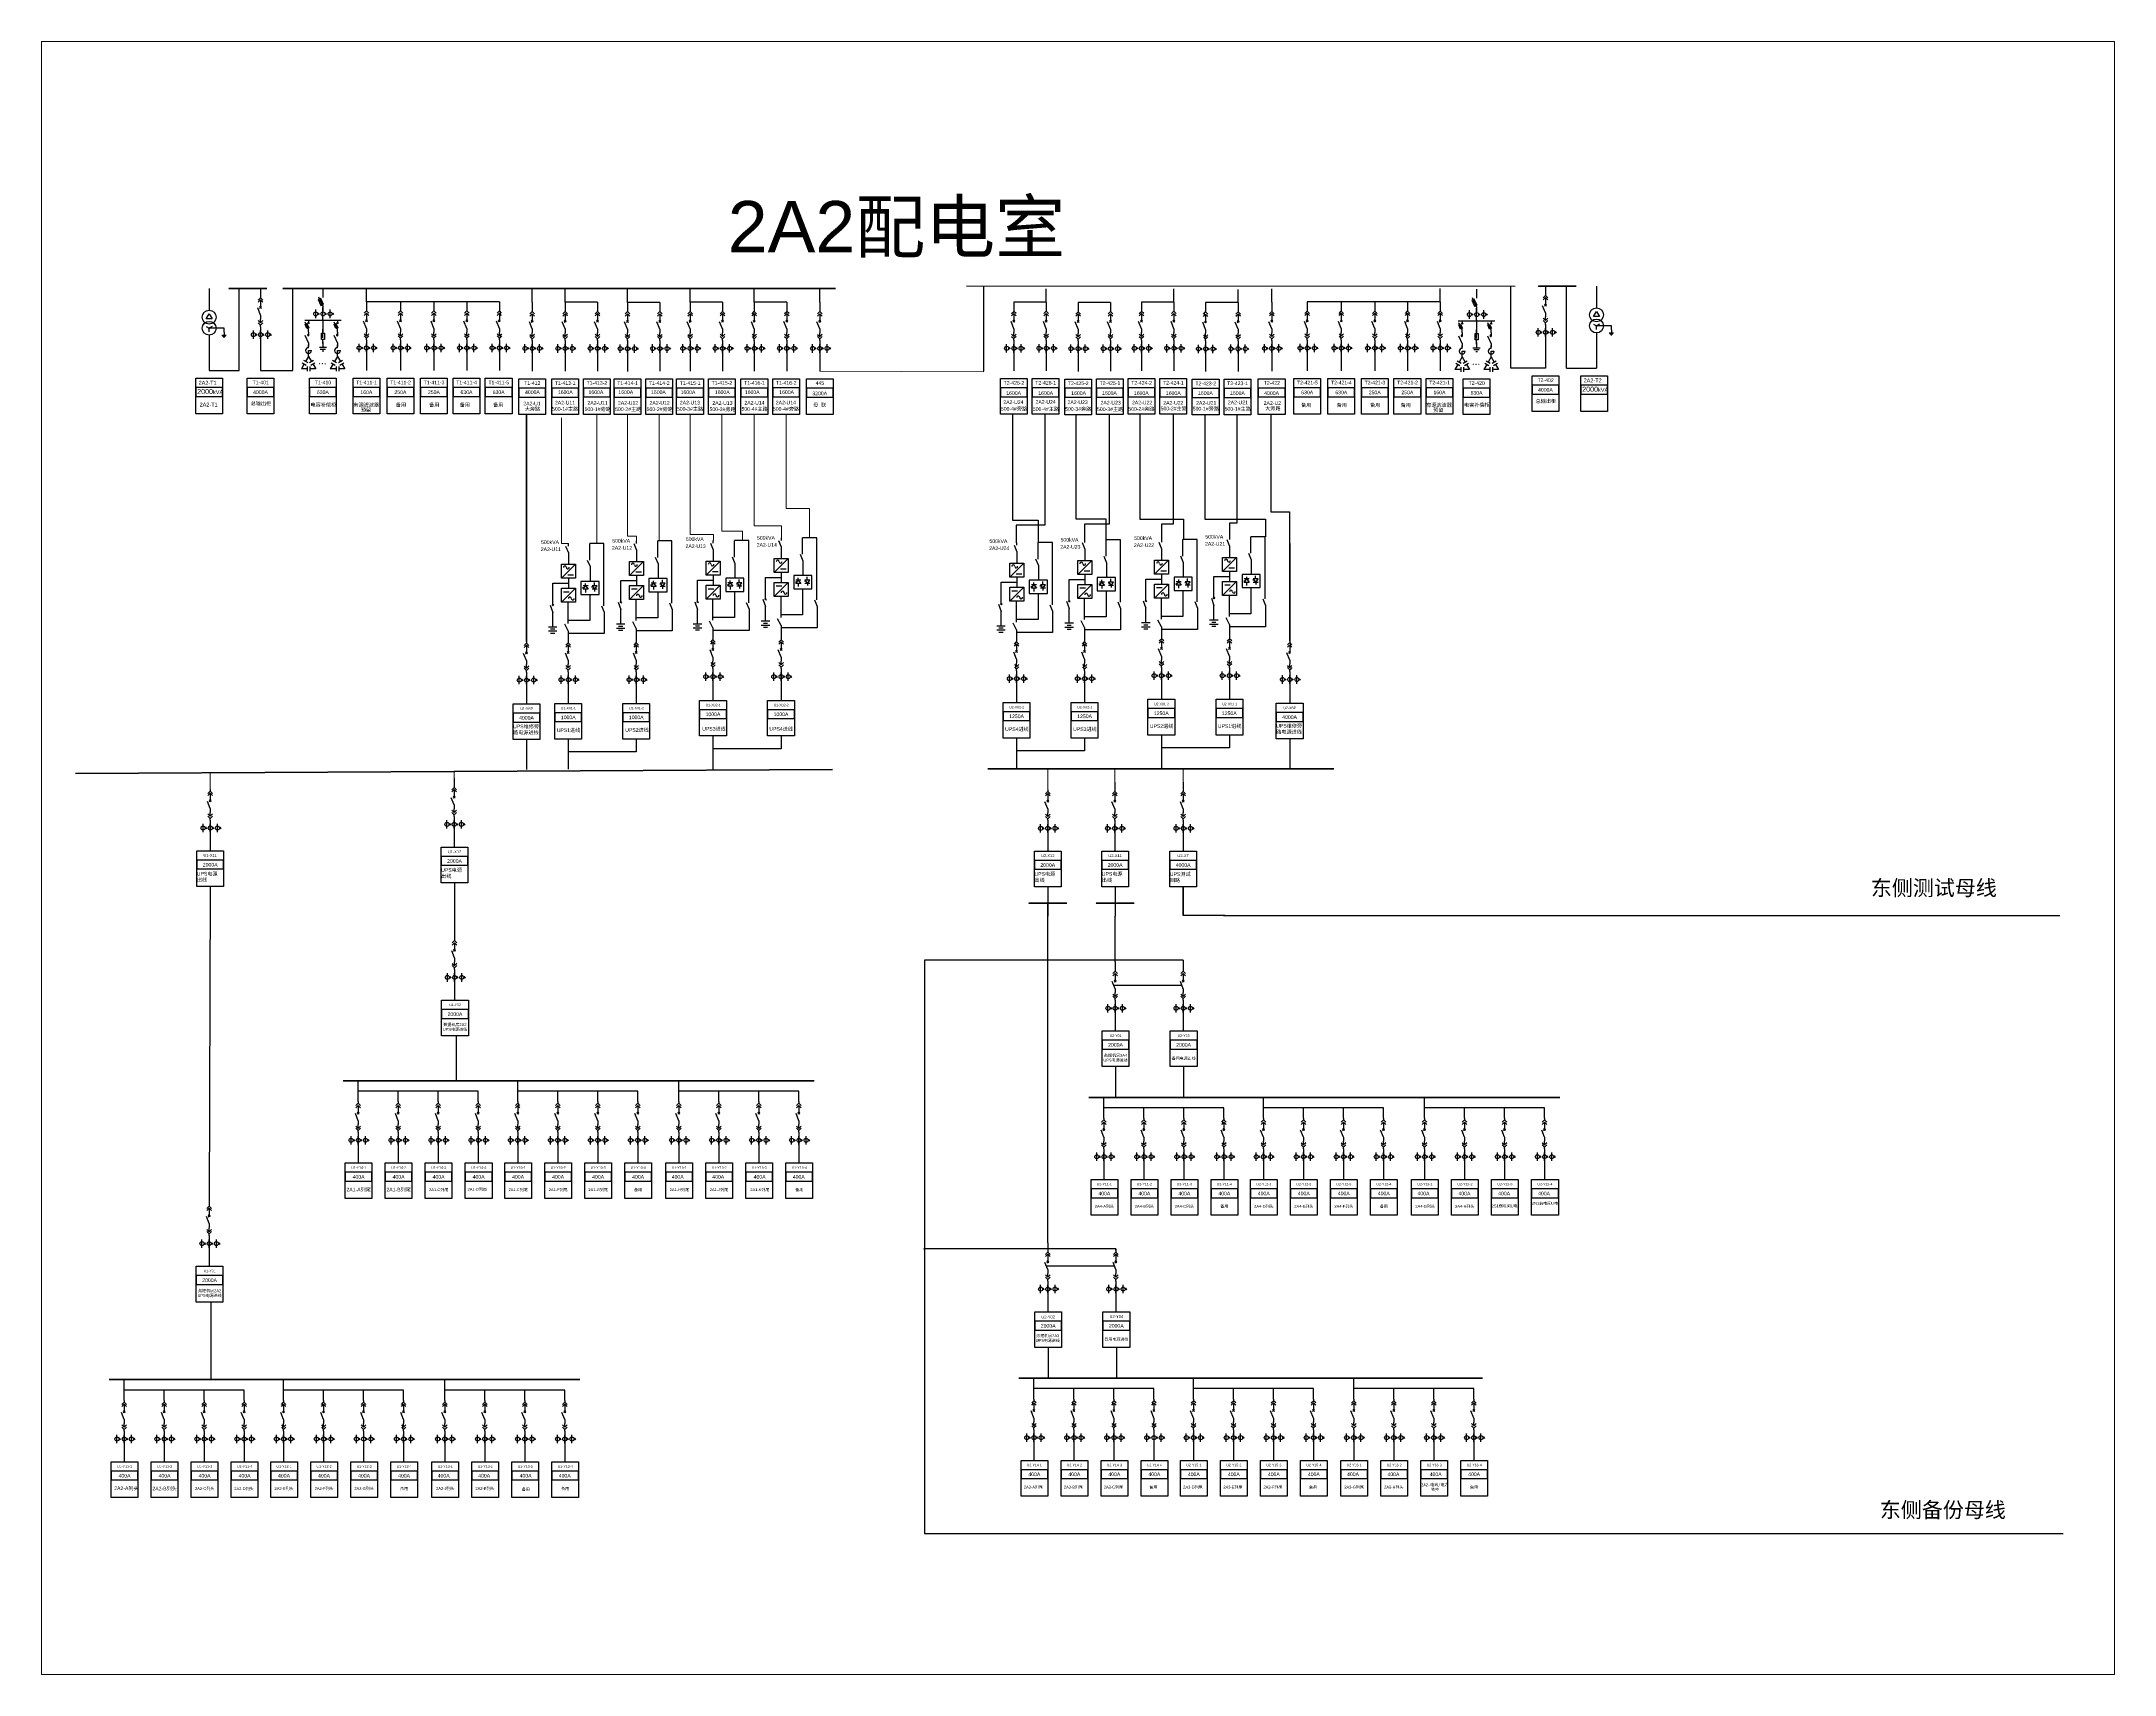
# Model space of a CAD drawing. Header units: millimetres. Extents: x -3460 to -460, y 6070 to 9130.
# Drawn here: x -2276.2 to -1872, y 7350 to 7668.4 of the extents above; entities that cross this region are included whole.
import ezdxf
from ezdxf.enums import TextEntityAlignment as Align

# ---------------------------------------------------------------- set-up
doc = ezdxf.new("R2010")
doc.units = ezdxf.units.MM
doc.header["$LTSCALE"] = 1000
doc.header["$MEASUREMENT"] = 0
for name, pattern in [('CENTER', [2, 1.25, -0.25, 0.25, -0.25]), ('CONTINOUS', [0]), ('DASHED', [0.75, 0.5, -0.25]), ('HIDDEN', [0.375, 0.25, -0.125])]:
    doc.linetypes.add(name, pattern=pattern)
doc.styles.get("Standard").update_dxf_attribs({"font": 'arial.ttf'})

# ---------------------------------------------------------------- blocks, each defined once
blk = doc.blocks.new('DYDQAA05')
at = {"color": 0}
blk.add_lwpolyline([(0, 0), (0, -7)], dxfattribs=at)
blk = doc.blocks.new('DYDQAA03')
at = {"color": 0}
for points in [[(0, 0), (0, -1.5)], [(-2.1, -3.6), (0, -1.5)], [(-2.1, -5.6), (0, -3.5)], [(2.1, -3.6), (0, -1.5)], [(2.1, -5.6), (0, -3.5)], [(0, -3.5), (0, -7)]]:
    blk.add_lwpolyline(points, dxfattribs=at)
blk = doc.blocks.new('DYDQAA09')
at = {"color": 0}
blk.add_lwpolyline([(0, 0), (0, -3.5)], dxfattribs=at)
blk.add_lwpolyline([(0, 0), (0, -3.5)], dxfattribs=at)
blk.add_lwpolyline([(0, 0), (0, -3.5)], dxfattribs=at)
blk.add_lwpolyline([(0, 0), (0, -3.5)], dxfattribs=at)
blk.add_lwpolyline([(0, 0), (0, -3.5)], dxfattribs=at)
blk.add_lwpolyline([(0, 0), (0, -3.5)], dxfattribs=at)
blk.add_lwpolyline([(0, 0), (0, -3.5)], dxfattribs=at)
blk.add_lwpolyline([(0, 0), (0, -3.5)], dxfattribs=at)
blk.add_lwpolyline([(0, 0), (0, -3.5)], dxfattribs=at)
blk = doc.blocks.new('DYDQ0201')
at = {"color": 0}
for points in [[(0.9, -0.9), (-0.9, 0.9)], [(-0.9, -0.9), (0.9, 0.9)], [(0, -7), (-2.6, -0.4)]]:
    blk.add_lwpolyline(points, dxfattribs=at)
blk = doc.blocks.new('DYDQAA04')
at = {"color": 0}
for points in [[(0, -3.5), (0, 0)], [(-2.1, -1.4), (0, -3.5)], [(-2.1, -3.4), (0, -5.5)], [(2.1, -1.4), (0, -3.5)], [(2.1, -3.4), (0, -5.5)], [(0, -7), (0, -5.5)]]:
    blk.add_lwpolyline(points, dxfattribs=at)
blk = doc.blocks.new('A$C03DD39B5')
for p, q in [((417, 475), (283, 392)), ((417, 422), (283, 339)), ((350, 333), (350, 467))]:
    blk.add_line(p, q)
blk.add_lwpolyline([(700, 167), (0, 167)])
blk.add_circle((350, 167), 167)
blk = doc.blocks.new('$element$00000530')
for points in [[(-0.29, -0.34), (-0.14, -0.27), (0.02, -0.62), (-0.14, -0.69), (-0.29, -0.34)], [(0, -1), (0, -0.78), (-0.28, -0.15)], [(-0.05, -0.18), (0.05, -0.18)], [(0, 0), (0, -0.18)]]:
    blk.add_lwpolyline(points)
blk.add_circle((0, -0.23), 0.05)
at = {"flags": 9}
blk.add_attdef('S', (0, 0), '', height=0.00000667, dxfattribs=at)
blk = doc.blocks.new('M_M4')
blk.add_line((-0.25, -0.2), (0, -0.75))
for points in [[(0, 0), (0, -0.25)], [(0, -0.75), (0, -1)]]:
    blk.add_lwpolyline(points)
blk.add_arc((-0.01, -0.19), 0.0589, 81.8699, 278.1301)
at = {"width": 0.8, "flags": 9}
blk.add_attdef('S', (0.25, -0.5), '', height=0.2, dxfattribs=at)
blk = doc.blocks.new('M_M23')
for p, q in [((0, -0.5), (-0.25, -0.5)), ((0, -0.25), (0, -0.5))]:
    blk.add_line(p, q)
for points in [[(0, 0), (0, -0.25)], [(0, -0.75), (0, -1)]]:
    blk.add_lwpolyline(points)
blk.add_arc((0, -0.5), 0.25, 270, 180)
at = {"width": 0.8, "flags": 9}
blk.add_attdef('S', (0.25, -0.5), '', height=0.2, dxfattribs=at)
blk = doc.blocks.new('M_M44IVD')
for points in [[(0, 0), (-0.2, -0.35)], [(0, 0), (0.2, -0.35)], [(-0.3, -0.52), (-0.5, -0.87)], [(-0.1, -0.87), (-0.5, -0.87)], [(-0.44, -0.44), (-0.16, -0.6)], [(-0.34, -0.26), (-0.06, -0.43)], [(-0.1, -0.7), (-0.1, -1.03)], [(0.06, -0.43), (0.34, -0.26)], [(0.1, -0.7), (0.1, -1.03)], [(0.5, -0.87), (0.1, -0.87)], [(0.16, -0.6), (0.44, -0.44)], [(0.3, -0.52), (0.5, -0.87)]]:
    blk.add_lwpolyline(points)
at = {"width": 0.8, "flags": 9}
blk.add_attdef('S', (0.25, -0.5), '', height=0.2, dxfattribs=at)
blk = doc.blocks.new('M_M17')
for p, q in [((-0.1, -0.72), (-0.1, -0.28)), ((-0.1, -0.28), (0.1, -0.28)), ((0.1, -0.72), (-0.1, -0.72)), ((0, -0.38), (0, -0.72)), ((0.1, -0.28), (0.1, -0.72))]:
    blk.add_line(p, q)
for points in [[(0, 0), (0, -0.28)], [(0, -0.72), (0, -1)]]:
    blk.add_lwpolyline(points)
for points in [[(-0.03, -0.57), (0.03, -0.57), (0, -0.37), (0.03, -0.57)], [(0, -0.37), (-0.03, -0.57), (0.03, -0.57), (0, -0.37)]]:
    blk.add_solid(points)
at = {"width": 0.8, "flags": 9}
blk.add_attdef('S', (0.25, -0.5), '', height=0.2, dxfattribs=at)
blk = doc.blocks.new('M_M24')
for p, q in [((-0.25, -0.375), (0.25, -0.375)), ((-0.1875, -0.5), (0.1875, -0.5)), ((-0.0625, -0.625), (0.0625, -0.625))]:
    blk.add_line(p, q)
blk.add_lwpolyline([(0, 0), (0, -0.375)])
at = {"width": 0.8, "flags": 9}
blk.add_attdef('S', (0.25, -0.5), '', height=0.2, dxfattribs=at)

msp = doc.modelspace()

# ---------------------------------------------------------------- linework, layer by layer
at = {"color": 0}
for p, q in [((-2243.46, 7620.23, -24728.53), (-2243.46, 7615.99, -29339.48)), ((-2237.6, 7604.21, -29339.48), (-2237.6, 7620.23, -27554.09)), ((-2244.04, 7614.3, -29339.48), (-2243.46, 7615.31, -29339.48)), ((-2244.04, 7614.3, -29339.48), (-2243.46, 7615.31, -29339.48)), ((-2243.46, 7615.31, -29339.48), (-2242.87, 7614.3, -29339.48)), ((-2242.87, 7614.3, -29339.48), (-2244.04, 7614.3, -29339.48)), ((-2244.04, 7612.81, -29339.48), (-2243.46, 7612.47, -29339.48)), ((-2243.47, 7612.57, -29339.48), (-2243.56, 7612.48, -29339.48)), ((-2243.42, 7612.57, -29339.48), (-2243.55, 7612.44, -29339.48)), ((-2243.5, 7612.56, -29339.48), (-2243.55, 7612.51, -29339.48)), ((-2243.41, 7612.56, -29339.48), (-2243.54, 7612.42, -29339.48)), ((-2243.38, 7612.54, -29339.48), (-2243.52, 7612.39, -29339.48)), ((-2243.37, 7612.52, -29339.48), (-2243.51, 7612.38, -29339.48)), ((-2243.36, 7612.49, -29339.48), (-2243.48, 7612.37, -29339.48)), ((-2242.87, 7612.81, -29339.48), (-2243.46, 7612.47, -29339.48)), ((-2243.46, 7611.79, -29339.48), (-2243.46, 7612.47, -29339.48)), ((-2240.57, 7612.47, -29339.48), (-2243.46, 7612.47, -29339.48)), ((-2243.46, 7611.12, -29339.48), (-2243.46, 7604.21, -29339.48)), ((-2243.35, 7612.47, -29339.48), (-2243.45, 7612.37, -29339.48)), ((-2240.97, 7611.12, -29339.48), (-2240.16, 7611.12, -29339.48)), ((-2240.87, 7610.91, -29339.48), (-2240.26, 7610.91, -29339.48)), ((-2240.67, 7610.71, -29339.48), (-2240.47, 7610.71, -29339.48)), ((-2243.46, 7604.21, -29339.48), (-2237.6, 7604.21, -29339.48))]:
    msp.add_line(p, q, dxfattribs=at)
for p, q in [((-2227.14, 7604.21, -27554.09), (-2227.14, 7620.23, -27554.09)), ((-2212.81, 7617.65, -28937.32), (-2212.81, 7620.23, -27554.04)), ((-2180.48, 7617.54, -9584.06), (-2180.48, 7620.12, -8200.78)), ((-2174.07, 7617.55, -10275.7), (-2174.07, 7620.12, -8892.42)), ((-2161.92, 7617.52, -9584.06), (-2161.92, 7620.1, -8200.78)), ((-2149.71, 7617.55, -8889.69), (-2149.71, 7620.12, -7506.41)), ((-2137.22, 7617.59, -3460.94), (-2137.22, 7620.16, -2077.65)), ((-2124.42, 7617.55, -9584.06), (-2124.42, 7620.12, -8200.78)), ((-2080.27, 7617.58, -8200.78), (-2080.27, 7620.16, -6817.5)), ((-2055.38, 7617.58, -8200.78), (-2055.38, 7620.16, -6817.5)), ((-2042.87, 7617.47, -8200.78), (-2042.87, 7620.04, -6817.5)), ((-2036.31, 7617.56, -9397.48), (-2036.31, 7620.14, -8014.2)), ((-2003.46, 7617.62, -8892.37), (-2003.46, 7620.2, -7509.09)), ((-1989.71, 7604.66, -27554.14), (-1989.71, 7620.61, -27554.14)), ((-1978.84, 7604.66, -29339.53), (-1978.84, 7620.68, -27554.14)), ((-1972.98, 7620.68, -24728.58), (-1972.98, 7616.44, -29339.53)), ((-2221.28, 7614.13, -27554.09), (-2221.28, 7614.46, -27554.09)), ((-2186.89, 7617.65, -28937.37), (-2212.81, 7617.65, -28937.37)), ((-2167.76, 7617.55, -10275.7), (-2174.07, 7617.55, -10275.7)), ((-2155.6, 7617.52, -9584.06), (-2161.92, 7617.52, -9584.06)), ((-2143.4, 7617.55, -8889.69), (-2149.71, 7617.55, -8889.69)), ((-2130.86, 7617.56, -15012.81), (-2137.18, 7617.56, -15012.81)), ((-2080.27, 7617.58, -8892.42), (-2086.58, 7617.58, -8892.42)), ((-2067.74, 7617.51, -8892.42), (-2074.06, 7617.51, -8892.42)), ((-2055.38, 7617.58, -8892.42), (-2061.7, 7617.58, -8892.42)), ((-2042.87, 7617.47, -8892.42), (-2049.19, 7617.47, -8892.42)), ((-2003.46, 7617.62, -8892.42), (-2029.38, 7617.62, -8892.42)), ((-1973.57, 7614.75, -29339.53), (-1972.98, 7615.76, -29339.53)), ((-1973.57, 7614.75, -29339.53), (-1972.98, 7615.76, -29339.53)), ((-1972.4, 7614.75, -29339.53), (-1973.57, 7614.75, -29339.53)), ((-1972.98, 7615.76, -29339.53), (-1972.4, 7614.75, -29339.53)), ((-2233.44, 7611.99, -27554.09), (-2233.44, 7610.35, -27554.09)), ((-2224.09, 7614.03, -27554.09), (-2224.09, 7613.63, -27554.09)), ((-1999.18, 7613.91, -27836.81), (-1999.18, 7613.51, -27836.81)), ((-1996.37, 7614.01, -27836.81), (-1996.37, 7614.34, -27836.81)), ((-1982.94, 7612.44, -27554.14), (-1982.94, 7610.8, -27554.14)), ((-1982.94, 7610.8, -27554.14), (-1982.94, 7604.66, -27554.14)), ((-1973.57, 7613.26, -29339.53), (-1972.98, 7612.92, -29339.53)), ((-1972.99, 7613.02, -29339.53), (-1973.08, 7612.93, -29339.53)), ((-1972.95, 7613.02, -29339.53), (-1973.08, 7612.89, -29339.53)), ((-1972.93, 7613.01, -29339.53), (-1973.07, 7612.87, -29339.53)), ((-1973.02, 7613.01, -29339.53), (-1973.07, 7612.96, -29339.53)), ((-1972.91, 7612.99, -29339.53), (-1973.05, 7612.84, -29339.53)), ((-1972.9, 7612.97, -29339.53), (-1973.04, 7612.83, -29339.53)), ((-1972.88, 7612.94, -29339.53), (-1973, 7612.82, -29339.53)), ((-1972.4, 7613.26, -29339.53), (-1972.98, 7612.92, -29339.53)), ((-1972.88, 7612.92, -29339.53), (-1972.98, 7612.82, -29339.53)), ((-1972.98, 7612.24, -29339.53), (-1972.98, 7612.92, -29339.53)), ((-1970.09, 7612.92, -29339.53), (-1972.98, 7612.92, -29339.53)), ((-1972.98, 7611.57, -29339.53), (-1972.98, 7604.66, -29339.53)), ((-1970.5, 7611.57, -29339.53), (-1969.69, 7611.57, -29339.53)), ((-1970.4, 7611.36, -29339.53), (-1969.79, 7611.36, -29339.53)), ((-1970.2, 7611.16, -29339.53), (-1969.99, 7611.16, -29339.53)), ((-2233.44, 7610.35, -27554.09), (-2233.44, 7604.21, -27554.09)), ((-2212.81, 7609.41, -26736.15), (-2212.81, 7607.77, -26736.15)), ((-2212.81, 7607.77, -26736.15), (-2212.81, 7604.21, -26736.15)), ((-2206.17, 7609.41, -26736.15), (-2206.17, 7607.77, -26736.15)), ((-2206.17, 7607.77, -26736.15), (-2206.17, 7604.21, -26736.15)), ((-2199.65, 7609.41, -26736.15), (-2199.65, 7607.77, -26736.15)), ((-2199.65, 7607.77, -26736.15), (-2199.65, 7604.21, -26736.15)), ((-2193.24, 7609.41, -26736.15), (-2193.24, 7607.77, -26736.15)), ((-2193.24, 7607.77, -26736.15), (-2193.24, 7604.21, -26736.15)), ((-2186.89, 7609.41, -26736.15), (-2186.89, 7607.77, -26736.15)), ((-2186.89, 7607.77, -26736.15), (-2186.89, 7604.21, -26736.15)), ((-2180.48, 7609.3, -7382.84), (-2180.48, 7607.66, -7382.84)), ((-2180.48, 7607.66, -7382.84), (-2180.48, 7604.1, -7382.84)), ((-2174.07, 7609.31, -8074.48), (-2174.07, 7607.67, -8074.48)), ((-2174.07, 7607.67, -8074.48), (-2174.07, 7604.1, -8074.48)), ((-2167.76, 7609.32, -7382.84), (-2167.76, 7607.68, -7382.84)), ((-2167.76, 7607.68, -7382.84), (-2167.76, 7604.12, -7382.84)), ((-2161.92, 7609.28, -7382.84), (-2161.92, 7607.64, -7382.84)), ((-2161.92, 7607.64, -7382.84), (-2161.92, 7604.07, -7382.84)), ((-2155.6, 7609.3, -6691.2), (-2155.6, 7607.66, -6691.2)), ((-2155.6, 7607.66, -6691.2), (-2155.6, 7604.09, -6691.2)), ((-2149.71, 7609.31, -6688.47), (-2149.71, 7607.67, -6688.47)), ((-2149.71, 7607.67, -6688.47), (-2149.71, 7604.1, -6688.47)), ((-2143.4, 7609.32, -5996.82), (-2143.4, 7607.68, -5996.82)), ((-2143.4, 7607.68, -5996.82), (-2143.4, 7604.12, -5996.82)), ((-2137.18, 7609.32, -12811.59), (-2137.18, 7607.68, -12811.59)), ((-2137.18, 7607.68, -12811.59), (-2137.18, 7604.12, -12811.59)), ((-2130.86, 7609.34, -12119.95), (-2130.86, 7607.7, -12119.95)), ((-2130.86, 7607.7, -12119.95), (-2130.86, 7604.13, -12119.95)), ((-2124.42, 7609.31, -7382.84), (-2124.42, 7607.67, -7382.84)), ((-2124.42, 7607.67, -7382.84), (-2124.42, 7604.1, -7382.84)), ((-2086.58, 7609.35, -6691.2), (-2086.58, 7607.71, -6691.2)), ((-2086.58, 7607.71, -6691.2), (-2086.58, 7604.14, -6691.2)), ((-2080.27, 7609.36, -5999.56), (-2080.27, 7607.72, -5999.56)), ((-2080.27, 7607.72, -5999.56), (-2080.27, 7604.16, -5999.56)), ((-2074.06, 7609.27, -6691.2), (-2074.06, 7607.63, -6691.2)), ((-2074.06, 7607.63, -6691.2), (-2074.06, 7604.06, -6691.2)), ((-2067.74, 7609.28, -5999.56), (-2067.74, 7607.64, -5999.56)), ((-2067.74, 7607.64, -5999.56), (-2067.74, 7604.08, -5999.56)), ((-2061.7, 7609.35, -6691.2), (-2061.7, 7607.71, -6691.2)), ((-2061.7, 7607.71, -6691.2), (-2061.7, 7604.14, -6691.2)), ((-2055.38, 7609.36, -5999.56), (-2055.38, 7607.72, -5999.56)), ((-2055.38, 7607.72, -5999.56), (-2055.38, 7604.16, -5999.56)), ((-2049.19, 7609.23, -6691.2), (-2049.19, 7607.59, -6691.2)), ((-2049.19, 7607.59, -6691.2), (-2049.19, 7604.02, -6691.2)), ((-2042.87, 7609.24, -5999.56), (-2042.87, 7607.6, -5999.56)), ((-2042.87, 7607.6, -5999.56), (-2042.87, 7604.04, -5999.56)), ((-2036.31, 7609.32, -7196.26), (-2036.31, 7607.68, -7196.26)), ((-2036.31, 7607.68, -7196.26), (-2036.31, 7604.12, -7196.26)), ((-2029.38, 7609.38, -6691.2), (-2029.38, 7607.74, -6691.2)), ((-2029.38, 7607.74, -6691.2), (-2029.38, 7604.17, -6691.2)), ((-2022.74, 7609.38, -6691.2), (-2022.74, 7607.74, -6691.2)), ((-2022.74, 7607.74, -6691.2), (-2022.74, 7604.17, -6691.2)), ((-2016.21, 7609.38, -6691.2), (-2016.21, 7607.74, -6691.2)), ((-2016.21, 7607.74, -6691.2), (-2016.21, 7604.17, -6691.2)), ((-2009.81, 7609.38, -6691.2), (-2009.81, 7607.74, -6691.2)), ((-2009.81, 7607.74, -6691.2), (-2009.81, 7604.17, -6691.2)), ((-2003.46, 7609.38, -6691.2), (-2003.46, 7607.74, -6691.2)), ((-2003.46, 7607.74, -6691.2), (-2003.46, 7604.17, -6691.2)), ((-2233.44, 7604.21, -27554.09), (-2227.14, 7604.21, -27554.09)), ((-1982.94, 7604.66, -27554.14), (-1989.71, 7604.66, -27554.14)), ((-1978.84, 7604.66, -29339.53), (-1972.98, 7604.66, -29339.53)), ((-2181.6, 7544.65, -6824.36), (-2181.6, 7543.01, -6824.36)), ((-2181.6, 7543.01, -4623.13), (-2181.6, 7539.26, -6983.17)), ((-2173.45, 7544.72, -6824.36), (-2173.45, 7543.08, -6824.36)), ((-2173.45, 7543.08, -4623.13), (-2173.45, 7539.33, -6950.66)), ((-2160.19, 7544.72, -6824.36), (-2160.19, 7543.08, -6824.36)), ((-2160.19, 7543.08, -4623.13), (-2160.19, 7539.33, -6982.15)), ((-2145.24, 7545.32, -6824.36), (-2145.24, 7543.68, -6824.36)), ((-2145.24, 7543.68, -4623.13), (-2145.24, 7539.93, -6950.66)), ((-2131.97, 7545.32, -6824.36), (-2131.97, 7543.68, -6824.36)), ((-2131.97, 7543.68, -4623.13), (-2131.97, 7539.93, -6982.15)), ((-2086.04, 7544.92, -6132.72), (-2086.04, 7543.28, -6132.72)), ((-2086.04, 7543.28, -3931.49), (-2086.04, 7539.53, -6259.02)), ((-2072.78, 7544.92, -6132.72), (-2072.78, 7543.28, -6132.72)), ((-2072.78, 7543.28, -3931.49), (-2072.78, 7539.53, -6290.51)), ((-2057.82, 7545.52, -6132.72), (-2057.82, 7543.88, -6132.72)), ((-2057.82, 7543.88, -3931.49), (-2057.82, 7540.13, -6259.02)), ((-2044.56, 7545.52, -6132.72), (-2044.56, 7543.88, -6132.72)), ((-2044.56, 7543.88, -3931.49), (-2044.56, 7540.13, -6290.51)), ((-2032.81, 7544.77, -6132.72), (-2032.81, 7543.13, -6132.72)), ((-2032.81, 7543.13, -3931.49), (-2032.81, 7539.38, -6291.53)), ((-2181.6, 7532.3, -6950.66), (-2181.6, 7526.45, -6950.66)), ((-2173.45, 7532.38, -6950.66), (-2173.45, 7526.52, -6950.66)), ((-2160.19, 7529.91, -6950.66), (-2173.45, 7529.91, -6950.66)), ((-2160.19, 7532.38, -6950.66), (-2160.19, 7529.91, -6950.66)), ((-2145.24, 7532.98, -6950.66), (-2145.24, 7526.4, -6950.66)), ((-2131.97, 7530.5, -6950.66), (-2145.24, 7530.5, -6950.66)), ((-2131.97, 7532.98, -6950.66), (-2131.97, 7530.5, -6950.66)), ((-2086.04, 7532.58, -6259.02), (-2086.04, 7526.72, -6259.02)), ((-2072.78, 7530.11, -6259.02), (-2086.04, 7530.11, -6259.02)), ((-2072.78, 7532.58, -6259.02), (-2072.78, 7530.11, -6259.02)), ((-2057.82, 7533.17, -6259.02), (-2057.82, 7526.57, -6259.02)), ((-2044.56, 7530.7, -6259.02), (-2057.82, 7530.7, -6259.02)), ((-2044.56, 7533.17, -6259.02), (-2044.56, 7530.7, -6259.02)), ((-2032.81, 7532.43, -6259.02), (-2032.81, 7526.57, -6259.02)), ((-2243.25, 7515.81, 817.94), (-2243.25, 7514.17, 817.94)), ((-2243.25, 7514.17, 817.94), (-2243.25, 7510.6, 817.94)), ((-2195.7, 7516.53, -12109.06), (-2195.7, 7514.89, -12109.06)), ((-2195.7, 7514.89, -12109.06), (-2195.7, 7511.32, -12109.06)), ((-2079.97, 7515.75, -5850.05), (-2079.97, 7514.11, -5850.05)), ((-2079.97, 7514.11, -5850.05), (-2079.97, 7510.55, -5850.05)), ((-2066.91, 7515.75, -5850.05), (-2066.91, 7514.11, -5850.05)), ((-2066.91, 7514.11, -5850.05), (-2066.91, 7510.55, -5850.05)), ((-2053.57, 7515.75, -5850.05), (-2053.57, 7514.11, -5850.05)), ((-2053.57, 7514.11, -5850.05), (-2053.57, 7510.55, -5850.05)), ((-2243.25, 7503.65, 817.94), (-2243.46, 7441.54, -2892.86)), ((-2195.62, 7504.37, -12140.55), (-2195.62, 7493.26, -15367.03)), ((-2079.97, 7503.59, -5850.05), (-2079.97, 7497.87, -5850.05)), ((-2066.83, 7503.59, -5881.53), (-2066.83, 7497.87, -5881.53)), ((-2079.97, 7434.16, -10156.33), (-2079.97, 7500.34, -8773.05)), ((-2066.83, 7488.92, -9799.66), (-2066.83, 7497.87, -8416.38)), ((-2195.62, 7486.67, -13165.81), (-2195.62, 7485.04, -13165.81)), ((-2195.62, 7485.04, -13165.81), (-2195.62, 7481.47, -13165.81)), ((-2066.83, 7480.68, -7598.43), (-2066.83, 7479.04, -7598.43)), ((-2066.83, 7479.04, -7598.43), (-2066.83, 7475.47, -7598.43)), ((-2195.3, 7474.52, -13197.3), (-2195.3, 7465.77, -13417.39)), ((-2214.4, 7461.7, -15146.49), (-2214.4, 7465.77, -13763.21)), ((-2183.31, 7461.7, -15146.49), (-2183.31, 7465.77, -13763.21)), ((-2151.9, 7461.7, -15146.49), (-2151.9, 7465.77, -13763.21)), ((-2066.75, 7468.52, -7629.92), (-2066.75, 7462.53, -7158.37)), ((-2206.6, 7463.73, -13763.21), (-2214.4, 7463.73, -14454.85)), ((-2206.6, 7461.7, -13763.21), (-2206.6, 7463.73, -13763.21)), ((-2198.8, 7463.73, -13071.57), (-2206.6, 7463.73, -13763.21)), ((-2198.8, 7461.7, -13071.57), (-2198.8, 7463.73, -13071.57)), ((-2191, 7463.73, -12379.93), (-2198.8, 7463.73, -13071.57)), ((-2191, 7461.7, -12379.93), (-2191, 7463.73, -12379.93)), ((-2175.51, 7463.73, -13763.21), (-2183.31, 7463.73, -14454.85)), ((-2175.51, 7461.7, -13763.21), (-2175.51, 7463.73, -13763.21)), ((-2167.71, 7463.73, -13071.57), (-2175.51, 7463.73, -13763.21)), ((-2167.71, 7461.7, -13071.57), (-2167.71, 7463.73, -13071.57)), ((-2159.91, 7463.73, -12379.93), (-2167.71, 7463.73, -13071.57)), ((-2159.91, 7461.7, -12379.93), (-2159.91, 7463.73, -12379.93)), ((-2144.1, 7463.73, -13763.21), (-2151.9, 7463.73, -14454.85)), ((-2144.1, 7461.7, -13763.21), (-2144.1, 7463.73, -13763.21)), ((-2136.3, 7463.73, -13071.57), (-2144.1, 7463.73, -13763.21)), ((-2136.3, 7461.7, -13071.57), (-2136.3, 7463.73, -13071.57)), ((-2128.5, 7463.73, -12379.93), (-2136.3, 7463.73, -13071.57)), ((-2128.5, 7461.7, -12379.93), (-2128.5, 7463.73, -12379.93)), ((-2069.02, 7458.46, -8541.65), (-2069.02, 7462.53, -7158.37)), ((-2037.93, 7458.46, -8541.65), (-2037.93, 7462.53, -7158.37)), ((-2006.52, 7458.46, -8541.65), (-2006.52, 7462.53, -7158.37)), ((-2061.22, 7460.5, -7158.37), (-2069.02, 7460.5, -7850.01)), ((-2061.22, 7458.46, -7158.37), (-2061.22, 7460.5, -7158.37)), ((-2053.42, 7460.5, -6466.73), (-2061.22, 7460.5, -7158.37)), ((-2053.42, 7458.46, -6466.73), (-2053.42, 7460.5, -6466.73)), ((-2045.62, 7460.5, -5775.09), (-2053.42, 7460.5, -6466.73)), ((-2045.62, 7458.46, -5775.09), (-2045.62, 7460.5, -5775.09)), ((-2030.13, 7460.5, -7158.37), (-2037.93, 7460.5, -7850.01)), ((-2030.13, 7458.46, -7158.37), (-2030.13, 7460.5, -7158.37)), ((-2022.33, 7460.5, -6466.73), (-2030.13, 7460.5, -7158.37)), ((-2022.33, 7458.46, -6466.73), (-2022.33, 7460.5, -6466.73)), ((-2014.53, 7460.5, -5775.09), (-2022.33, 7460.5, -6466.73)), ((-2014.53, 7458.46, -5775.09), (-2014.53, 7460.5, -5775.09)), ((-1998.72, 7460.5, -7158.37), (-2006.52, 7460.5, -7850.01)), ((-1998.72, 7458.46, -7158.37), (-1998.72, 7460.5, -7158.37)), ((-1990.92, 7460.5, -6466.73), (-1998.72, 7460.5, -7158.37)), ((-1990.92, 7458.46, -6466.73), (-1990.92, 7460.5, -6466.73)), ((-1983.12, 7460.5, -5775.09), (-1990.92, 7460.5, -6466.73)), ((-1983.12, 7458.46, -5775.09), (-1983.12, 7460.5, -5775.09)), ((-2214.4, 7454.95, -12945.27), (-2214.4, 7453.31, -12945.27)), ((-2214.4, 7453.31, -12945.27), (-2214.4, 7449.75, -12945.27)), ((-2206.6, 7454.95, -11561.99), (-2206.6, 7453.31, -11561.99)), ((-2206.6, 7453.31, -11561.99), (-2206.6, 7449.75, -11561.99)), ((-2198.8, 7454.95, -10870.35), (-2198.8, 7453.31, -10870.35)), ((-2198.8, 7453.31, -10870.35), (-2198.8, 7449.75, -10870.35)), ((-2191, 7454.95, -10178.71), (-2191, 7453.31, -10178.71)), ((-2191, 7453.31, -10178.71), (-2191, 7449.75, -10178.71)), ((-2183.31, 7454.95, -12945.27), (-2183.31, 7453.31, -12945.27)), ((-2183.31, 7453.31, -12945.27), (-2183.31, 7449.75, -12945.27)), ((-2175.51, 7454.95, -11561.99), (-2175.51, 7453.31, -11561.99)), ((-2175.51, 7453.31, -11561.99), (-2175.51, 7449.75, -11561.99)), ((-2167.71, 7454.95, -10870.35), (-2167.71, 7453.31, -10870.35)), ((-2167.71, 7453.31, -10870.35), (-2167.71, 7449.75, -10870.35)), ((-2159.91, 7454.95, -10178.71), (-2159.91, 7453.31, -10178.71)), ((-2159.91, 7453.31, -10178.71), (-2159.91, 7449.75, -10178.71)), ((-2151.9, 7454.95, -12945.27), (-2151.9, 7453.31, -12945.27)), ((-2151.9, 7453.31, -12945.27), (-2151.9, 7449.75, -12945.27)), ((-2144.1, 7454.95, -11561.99), (-2144.1, 7453.31, -11561.99)), ((-2144.1, 7453.31, -11561.99), (-2144.1, 7449.75, -11561.99)), ((-2136.3, 7454.95, -10870.35), (-2136.3, 7453.31, -10870.35)), ((-2136.3, 7453.31, -10870.35), (-2136.3, 7449.75, -10870.35)), ((-2128.5, 7454.95, -10178.71), (-2128.5, 7453.31, -10178.71)), ((-2128.5, 7453.31, -10178.71), (-2128.5, 7449.75, -10178.71)), ((-2069.02, 7451.71, -6340.43), (-2069.02, 7450.07, -6340.43)), ((-2069.02, 7450.07, -6340.43), (-2069.02, 7446.51, -6340.43)), ((-2061.22, 7451.71, -4957.15), (-2061.22, 7450.07, -4957.15)), ((-2061.22, 7450.07, -4957.15), (-2061.22, 7446.51, -4957.15)), ((-2053.42, 7451.71, -4265.51), (-2053.42, 7450.07, -4265.51)), ((-2053.42, 7450.07, -4265.51), (-2053.42, 7446.51, -4265.51)), ((-2045.62, 7451.71, -3573.87), (-2045.62, 7450.07, -3573.87)), ((-2045.62, 7450.07, -3573.87), (-2045.62, 7446.51, -3573.87)), ((-2037.93, 7451.71, -6340.43), (-2037.93, 7450.07, -6340.43)), ((-2037.93, 7450.07, -6340.43), (-2037.93, 7446.51, -6340.43)), ((-2030.13, 7451.71, -4957.15), (-2030.13, 7450.07, -4957.15)), ((-2030.13, 7450.07, -4957.15), (-2030.13, 7446.51, -4957.15)), ((-2022.33, 7451.71, -4265.51), (-2022.33, 7450.07, -4265.51)), ((-2022.33, 7450.07, -4265.51), (-2022.33, 7446.51, -4265.51)), ((-2014.53, 7451.71, -3573.87), (-2014.53, 7450.07, -3573.87)), ((-2014.53, 7450.07, -3573.87), (-2014.53, 7446.51, -3573.87)), ((-2006.52, 7451.71, -6340.43), (-2006.52, 7450.07, -6340.43)), ((-2006.52, 7450.07, -6340.43), (-2006.52, 7446.51, -6340.43)), ((-1998.72, 7451.71, -4957.15), (-1998.72, 7450.07, -4957.15)), ((-1998.72, 7450.07, -4957.15), (-1998.72, 7446.51, -4957.15)), ((-1990.92, 7451.71, -4265.51), (-1990.92, 7450.07, -4265.51)), ((-1990.92, 7450.07, -4265.51), (-1990.92, 7446.51, -4265.51)), ((-1983.12, 7451.71, -3573.87), (-1983.12, 7450.07, -3573.87)), ((-1983.12, 7450.07, -3573.87), (-1983.12, 7446.51, -3573.87)), ((-2243.46, 7434.79, -691.64), (-2243.46, 7433.15, -691.64)), ((-2243.46, 7433.15, -691.64), (-2243.46, 7429.59, -691.64)), ((-2079.97, 7425.92, -7955.11), (-2079.97, 7424.28, -7955.11)), ((-2243.14, 7422.63, -723.13), (-2243.14, 7407.5, -4244.66)), ((-2079.97, 7424.28, -7955.11), (-2079.97, 7420.71, -7955.11)), ((-2079.89, 7413.76, -7986.59), (-2079.89, 7407.78, -7515.05)), ((-2260.03, 7403.44, -5627.94), (-2260.03, 7407.5, -4244.66)), ((-2252.23, 7405.47, -4244.66), (-2260.03, 7405.47, -4936.3)), ((-2252.23, 7403.44, -4244.66), (-2252.23, 7405.47, -4244.66)), ((-2244.43, 7405.47, -3553.02), (-2252.23, 7405.47, -4244.66)), ((-2244.43, 7403.44, -3553.02), (-2244.43, 7405.47, -3553.02)), ((-2236.64, 7405.47, -2861.37), (-2244.43, 7405.47, -3553.02)), ((-2236.64, 7403.44, -2861.37), (-2236.64, 7405.47, -2861.37)), ((-2228.94, 7403.44, -5627.94), (-2228.94, 7407.5, -4244.66)), ((-2221.14, 7405.47, -4244.66), (-2228.94, 7405.47, -4936.3)), ((-2221.14, 7403.44, -4244.66), (-2221.14, 7405.47, -4244.66)), ((-2213.35, 7405.47, -3553.02), (-2221.14, 7405.47, -4244.66)), ((-2213.35, 7403.44, -3553.02), (-2213.35, 7405.47, -3553.02)), ((-2205.55, 7405.47, -2861.37), (-2213.35, 7405.47, -3553.02)), ((-2205.55, 7403.44, -2861.37), (-2205.55, 7405.47, -2861.37)), ((-2197.53, 7403.44, -5627.94), (-2197.53, 7407.5, -4244.66)), ((-2189.73, 7405.47, -4244.66), (-2197.53, 7405.47, -4936.3)), ((-2189.73, 7403.44, -4244.66), (-2189.73, 7405.47, -4244.66)), ((-2181.93, 7405.47, -3553.02), (-2189.73, 7405.47, -4244.66)), ((-2181.93, 7403.44, -3553.02), (-2181.93, 7405.47, -3553.02)), ((-2174.13, 7405.47, -2861.37), (-2181.93, 7405.47, -3553.02)), ((-2174.13, 7403.44, -2861.37), (-2174.13, 7405.47, -2861.37)), ((-2082.66, 7403.71, -8898.33), (-2082.66, 7407.78, -7515.05)), ((-2074.86, 7405.74, -7515.05), (-2082.66, 7405.74, -8206.69)), ((-2074.86, 7403.71, -7515.05), (-2074.86, 7405.74, -7515.05)), ((-2067.06, 7405.74, -6823.4), (-2074.86, 7405.74, -7515.05)), ((-2067.06, 7403.71, -6823.4), (-2067.06, 7405.74, -6823.4)), ((-2059.26, 7405.74, -6131.76), (-2067.06, 7405.74, -6823.4)), ((-2059.26, 7403.71, -6131.76), (-2059.26, 7405.74, -6131.76)), ((-2051.57, 7403.71, -8898.33), (-2051.57, 7407.78, -7515.05)), ((-2043.77, 7405.74, -7515.05), (-2051.57, 7405.74, -8206.69)), ((-2043.77, 7403.71, -7515.05), (-2043.77, 7405.74, -7515.05)), ((-2035.97, 7405.74, -6823.4), (-2043.77, 7405.74, -7515.05)), ((-2035.97, 7403.71, -6823.4), (-2035.97, 7405.74, -6823.4)), ((-2028.17, 7405.74, -6131.76), (-2035.97, 7405.74, -6823.4)), ((-2028.17, 7403.71, -6131.76), (-2028.17, 7405.74, -6131.76)), ((-2020.32, 7403.7, -8899.17), (-2020.32, 7407.77, -7515.89)), ((-2012.52, 7405.74, -7515.89), (-2020.32, 7405.74, -8207.53)), ((-2012.52, 7403.7, -7515.89), (-2012.52, 7405.74, -7515.89)), ((-2004.72, 7405.74, -6824.25), (-2012.52, 7405.74, -7515.89)), ((-2004.72, 7403.7, -6824.25), (-2004.72, 7405.74, -6824.25)), ((-1996.92, 7405.74, -6132.61), (-2004.72, 7405.74, -6824.25)), ((-1996.92, 7403.7, -6132.61), (-1996.92, 7405.74, -6132.61)), ((-2260.03, 7396.69, -3426.72), (-2260.03, 7395.05, -3426.72)), ((-2252.23, 7396.69, -2043.43), (-2252.23, 7395.05, -2043.43)), ((-2244.43, 7396.69, -1351.79), (-2244.43, 7395.05, -1351.79)), ((-2236.64, 7396.69, -660.15), (-2236.64, 7395.05, -660.15)), ((-2228.94, 7396.69, -3426.72), (-2228.94, 7395.05, -3426.72)), ((-2221.14, 7396.69, -2043.43), (-2221.14, 7395.05, -2043.43)), ((-2213.35, 7396.69, -1351.79), (-2213.35, 7395.05, -1351.79)), ((-2205.55, 7396.69, -660.15), (-2205.55, 7395.05, -660.15)), ((-2197.53, 7396.69, -3426.72), (-2197.53, 7395.05, -3426.72)), ((-2189.73, 7396.69, -2043.43), (-2189.73, 7395.05, -2043.43)), ((-2181.93, 7396.69, -1351.79), (-2181.93, 7395.05, -1351.79)), ((-2174.13, 7396.69, -660.15), (-2174.13, 7395.05, -660.15)), ((-2082.66, 7396.96, -6697.1), (-2082.66, 7395.32, -6697.1)), ((-2074.86, 7396.96, -5313.82), (-2074.86, 7395.32, -5313.82)), ((-2067.06, 7396.96, -4622.18), (-2067.06, 7395.32, -4622.18)), ((-2059.26, 7396.96, -3930.54), (-2059.26, 7395.32, -3930.54)), ((-2051.57, 7396.96, -6697.1), (-2051.57, 7395.32, -6697.1)), ((-2043.77, 7396.96, -5313.82), (-2043.77, 7395.32, -5313.82)), ((-2035.97, 7396.96, -4622.18), (-2035.97, 7395.32, -4622.18)), ((-2028.17, 7396.96, -3930.54), (-2028.17, 7395.32, -3930.54)), ((-2020.32, 7396.95, -6697.95), (-2020.32, 7395.31, -6697.95)), ((-2012.52, 7396.95, -5314.67), (-2012.52, 7395.31, -5314.67)), ((-2004.72, 7396.95, -4623.03), (-2004.72, 7395.31, -4623.03)), ((-1996.92, 7396.95, -3931.39), (-1996.92, 7395.31, -3931.39)), ((-2260.03, 7395.05, -3426.72), (-2260.03, 7391.48, -3426.72)), ((-2252.23, 7395.05, -2043.43), (-2252.23, 7391.48, -2043.43)), ((-2244.43, 7395.05, -1351.79), (-2244.43, 7391.48, -1351.79)), ((-2236.64, 7395.05, -660.15), (-2236.64, 7391.48, -660.15)), ((-2228.94, 7395.05, -3426.72), (-2228.94, 7391.48, -3426.72)), ((-2221.14, 7395.05, -2043.43), (-2221.14, 7391.48, -2043.43)), ((-2213.35, 7395.05, -1351.79), (-2213.35, 7391.48, -1351.79)), ((-2205.55, 7395.05, -660.15), (-2205.55, 7391.48, -660.15)), ((-2197.53, 7395.05, -3426.72), (-2197.53, 7391.48, -3426.72)), ((-2189.73, 7395.05, -2043.43), (-2189.73, 7391.48, -2043.43)), ((-2181.93, 7395.05, -1351.79), (-2181.93, 7391.48, -1351.79)), ((-2174.13, 7395.05, -660.15), (-2174.13, 7391.48, -660.15)), ((-2082.66, 7395.32, -6697.1), (-2082.66, 7391.75, -6697.1)), ((-2074.86, 7395.32, -5313.82), (-2074.86, 7391.75, -5313.82)), ((-2067.06, 7395.32, -4622.18), (-2067.06, 7391.75, -4622.18)), ((-2059.26, 7395.32, -3930.54), (-2059.26, 7391.75, -3930.54)), ((-2051.57, 7395.32, -6697.1), (-2051.57, 7391.75, -6697.1)), ((-2043.77, 7395.32, -5313.82), (-2043.77, 7391.75, -5313.82)), ((-2035.97, 7395.32, -4622.18), (-2035.97, 7391.75, -4622.18)), ((-2028.17, 7395.32, -3930.54), (-2028.17, 7391.75, -3930.54)), ((-2020.32, 7395.31, -6697.95), (-2020.32, 7391.75, -6697.95)), ((-2012.52, 7395.31, -5314.67), (-2012.52, 7391.75, -5314.67)), ((-2004.72, 7395.31, -4623.03), (-2004.72, 7391.75, -4623.03)), ((-1996.92, 7395.31, -3931.39), (-1996.92, 7391.75, -3931.39))]:
    msp.add_line(p, q)
at = {"linetype": 'Continuous'}
for p, q in [((-2222.16, 7618.62, -27554.09), (-2221.28, 7616.69, -27554.09)), ((-1997.25, 7618.5, -27836.81), (-1996.37, 7616.57, -27836.81)), ((-2221.28, 7616.24, -27554.09), (-2221.28, 7616.53, -27554.09)), ((-2221.28, 7615.78, -27554.09), (-2221.28, 7616.42, -27554.09)), ((-1996.37, 7616.12, -27836.81), (-1996.37, 7616.41, -27836.81)), ((-1996.37, 7615.65, -27836.81), (-1996.37, 7616.3, -27836.81)), ((-2224.84, 7614.03, -27554.09), (-2217.73, 7614.03, -27554.09)), ((-2221.28, 7614.03, -27554.09), (-2221.28, 7611.57, -27554.09)), ((-1999.93, 7613.91, -27836.81), (-1992.82, 7613.91, -27836.81)), ((-1996.37, 7613.91, -27836.81), (-1996.37, 7611.45, -27836.81))]:
    msp.add_line(p, q, dxfattribs=at)
at = {"color": 1}
for p, q in [((-1988.82, 7620.62), (-2095.83, 7620.71)), ((-2092.46, 7604.08), (-2092.46, 7620.71))]:
    msp.add_line(p, q, dxfattribs=at)
at = {"color": 0, "linetype": 'CENTER', "ltscale": 0.5}
msp.add_line((-2240.57, 7611.73, -29339.48), (-2240.57, 7612.47, -29339.48), dxfattribs=at)
at = {"linetype": 'CENTER', "ltscale": 0.5}
msp.add_line((-1970.09, 7612.18, -29339.53), (-1970.09, 7612.92, -29339.53), dxfattribs=at)
at = {"color": 1, "lineweight": 20}
msp.add_line((-2124.42, 7604.1, -7382.84), (-2092.45, 7603.99, -6691.2), dxfattribs=at)
at = {"color": 5, "lineweight": 35}
for p, q in [((-2181.6, 7595.66, -8200.78), (-2181.6, 7551.4, -9025.58)), ((-2032.81, 7570.54, -8333.94), (-2032.81, 7551.52, -8333.94))]:
    msp.add_line(p, q, dxfattribs=at)
at = {"color": 6, "lineweight": 13, "ltscale": 0.02468, "true_color": 0xff00ff}
for p, q in [((-2174.74, 7595), (-2174.74, 7570.49)), ((-2161.92, 7595.63, -8200.78), (-2161.92, 7571.96, -8200.78)), ((-2149.71, 7595.66, -7506.41), (-2149.71, 7572.26, -7506.41)), ((-2137.18, 7595.67, -13629.53), (-2137.18, 7573.92, -13629.53)), ((-2174.74, 7570.49), (-2173.4, 7570.49)), ((-2161.92, 7571.96, -8200.78), (-2160.13, 7571.96, -8200.78)), ((-2160.13, 7571.96, -8200.78), (-2160.13, 7571.03, -8200.78)), ((-2149.71, 7572.26, -7506.41), (-2145.11, 7572.26, -7506.41)), ((-2145.11, 7572.26, -7506.41), (-2145.11, 7571.09, -7506.41)), ((-2137.18, 7573.92, -13629.53), (-2131.9, 7573.92, -13629.53)), ((-2131.9, 7573.92, -13629.53), (-2131.9, 7571.63, -13629.53))]:
    msp.add_line(p, q, dxfattribs=at)
at = {"color": 3, "lineweight": 13, "ltscale": 0.02468, "true_color": 0x00ff00}
for p, q in [((-2167.89, 7595.67, -8200.78), (-2167.88, 7570.49, -9025.58)), ((-2155.74, 7595.65, -7509.14), (-2155.74, 7571.03, -9025.58)), ((-2143.53, 7595.67, -6814.77), (-2143.53, 7572.91, -6814.77)), ((-2131, 7595.69, -12937.89), (-2131, 7577.3, -12937.89)), ((-2131, 7577.3, -12937.89), (-2126.41, 7577.3, -12937.89)), ((-2126.41, 7577.3, -12937.89), (-2126.41, 7571.63, -12937.89)), ((-2143.53, 7572.91, -6814.77), (-2139.47, 7572.91, -6814.77)), ((-2139.47, 7572.91, -6814.77), (-2139.47, 7571.09, -6814.77))]:
    msp.add_line(p, q, dxfattribs=at)
at = {"color": 3}
for p, q in [((-2086.84, 7595.76), (-2086.84, 7575.05)), ((-2074.47, 7595.64), (-2074.47, 7575.32)), ((-2062, 7595.73), (-2062, 7575.23)), ((-2049.33, 7595.63), (-2049.33, 7575.26)), ((-2086.84, 7575.05), (-2081.83, 7575.05)), ((-2081.82, 7575.05), (-2081.82, 7570.74)), ((-2074.47, 7575.32), (-2068.66, 7575.32)), ((-2068.66, 7575.32), (-2068.66, 7571.27)), ((-2062, 7575.23), (-2053.54, 7575.23)), ((-2053.54, 7575.23), (-2053.54, 7571.25)), ((-2049.33, 7575.26), (-2037.53, 7575.26)), ((-2037.53, 7575.26), (-2037.53, 7571.84)), ((-2166.49, 7558.37, -9025.58), (-2166.49, 7570.49, -9025.58)), ((-2153.23, 7558.9, -9025.58), (-2153.23, 7571.03, -9025.58)), ((-2138.27, 7558.96, -9025.58), (-2138.27, 7571.09, -9025.58)), ((-2125.01, 7559.5, -9025.58), (-2125.01, 7571.63, -9025.58)), ((-2079.08, 7558.56, -8333.94), (-2079.08, 7570.69, -8333.94)), ((-2065.82, 7559.1, -8333.94), (-2065.82, 7571.23, -8333.94)), ((-2050.86, 7559.16, -8333.94), (-2050.86, 7571.29, -8333.94)), ((-2037.6, 7559.7, -8333.94), (-2037.6, 7571.83, -8333.94)), ((-2040.36, 7561.9, -8333.94), (-2040.36, 7558.44, -8333.94)), ((-2176.97, 7558.51, -9025.58), (-2176.46, 7557.08, -9025.58)), ((-2176.3, 7558.36, -9025.58), (-2176.6, 7558.64, -9025.58)), ((-2176.32, 7558.66, -9025.58), (-2176.59, 7558.38, -9025.58)), ((-2176.46, 7558.51, -9025.58), (-2176.46, 7559.97, -9025.58)), ((-2173.45, 7554.94, -9025.58), (-2173.45, 7559.05, -9025.58)), ((-2169.25, 7560.56, -9025.58), (-2169.25, 7557.1, -9025.58)), ((-2166.96, 7558.38, -9025.58), (-2166.43, 7557.1, -9025.58)), ((-2163.71, 7559.05, -9025.58), (-2163.2, 7557.61, -9025.58)), ((-2163.04, 7558.9, -9025.58), (-2163.34, 7559.18, -9025.58)), ((-2163.06, 7559.2, -9025.58), (-2163.33, 7558.92, -9025.58)), ((-2163.2, 7559.05, -9025.58), (-2163.2, 7560.51, -9025.58)), ((-2160.19, 7555.48, -9025.58), (-2160.19, 7559.59, -9025.58)), ((-2155.99, 7561.1, -9025.58), (-2155.99, 7557.64, -9025.58)), ((-2153.7, 7558.92, -9025.58), (-2153.17, 7557.64, -9025.58)), ((-2148.75, 7559.11, -9025.58), (-2148.25, 7557.67, -9025.58)), ((-2148.09, 7558.95, -9025.58), (-2148.38, 7559.24, -9025.58)), ((-2148.1, 7559.25, -9025.58), (-2148.37, 7558.98, -9025.58)), ((-2148.25, 7559.11, -9025.58), (-2148.25, 7560.57, -9025.58)), ((-2145.24, 7555.54, -9025.58), (-2145.24, 7559.65, -9025.58)), ((-2141.03, 7561.16, -9025.58), (-2141.03, 7557.7, -9025.58)), ((-2138.74, 7558.98, -9025.58), (-2138.21, 7557.7, -9025.58)), ((-2135.49, 7559.65, -9025.58), (-2134.98, 7558.21, -9025.58)), ((-2134.82, 7559.49, -9025.58), (-2135.12, 7559.78, -9025.58)), ((-2134.84, 7559.79, -9025.58), (-2135.11, 7559.51, -9025.58)), ((-2134.98, 7559.65, -9025.58), (-2134.98, 7561.1, -9025.58)), ((-2134.98, 7555.35, -9025.58), (-2134.98, 7558.21, -9025.58)), ((-2131.97, 7556.07, -9025.58), (-2131.97, 7560.19, -9025.58)), ((-2127.77, 7561.7, -9025.58), (-2127.77, 7558.24, -9025.58)), ((-2125.48, 7559.52, -9025.58), (-2124.95, 7558.24, -9025.58)), ((-2124.95, 7558.24, -9025.58), (-2124.95, 7554.08, -9025.58)), ((-2089.56, 7558.71, -8333.94), (-2089.05, 7557.28, -8333.94)), ((-2088.89, 7558.56, -8333.94), (-2089.19, 7558.84, -8333.94)), ((-2088.91, 7558.86, -8333.94), (-2089.18, 7558.58, -8333.94)), ((-2089.05, 7558.71, -8333.94), (-2089.05, 7560.17, -8333.94)), ((-2086.04, 7555.14, -8333.94), (-2086.04, 7559.25, -8333.94)), ((-2081.84, 7560.76, -8333.94), (-2081.84, 7557.3, -8333.94)), ((-2079.55, 7558.58, -8333.94), (-2079.02, 7557.3, -8333.94)), ((-2076.3, 7559.25, -8333.94), (-2075.79, 7557.81, -8333.94)), ((-2075.63, 7559.09, -8333.94), (-2075.93, 7559.38, -8333.94)), ((-2075.65, 7559.39, -8333.94), (-2075.92, 7559.12, -8333.94)), ((-2075.79, 7559.25, -8333.94), (-2075.79, 7560.71, -8333.94)), ((-2072.78, 7555.67, -8333.94), (-2072.78, 7559.79, -8333.94)), ((-2068.58, 7561.3, -8333.94), (-2068.58, 7557.84, -8333.94)), ((-2066.29, 7559.12, -8333.94), (-2065.76, 7557.84, -8333.94)), ((-2065.76, 7557.84, -8333.94), (-2065.76, 7553.68, -8333.94)), ((-2061.34, 7559.31, -8333.94), (-2060.83, 7557.87, -8333.94)), ((-2060.67, 7559.15, -8333.94), (-2060.97, 7559.44, -8333.94)), ((-2060.69, 7559.45, -8333.94), (-2060.96, 7559.18, -8333.94)), ((-2060.83, 7559.31, -8333.94), (-2060.83, 7560.77, -8333.94)), ((-2060.83, 7555.01, -8333.94), (-2060.83, 7557.87, -8333.94)), ((-2057.82, 7555.73, -8333.94), (-2057.82, 7559.85, -8333.94)), ((-2053.62, 7561.36, -8333.94), (-2053.62, 7557.9, -8333.94)), ((-2051.33, 7559.18, -8333.94), (-2050.8, 7557.9, -8333.94)), ((-2050.8, 7557.9, -8333.94), (-2050.8, 7553.74, -8333.94)), ((-2048.08, 7559.84, -8333.94), (-2047.57, 7558.41, -8333.94)), ((-2047.41, 7559.69, -8333.94), (-2047.71, 7559.98, -8333.94)), ((-2047.43, 7559.99, -8333.94), (-2047.7, 7559.71, -8333.94)), ((-2047.57, 7559.84, -8333.94), (-2047.57, 7561.3, -8333.94)), ((-2047.57, 7555.54, -8333.94), (-2047.57, 7558.41, -8333.94)), ((-2044.56, 7556.27, -8333.94), (-2044.56, 7560.39, -8333.94)), ((-2038.07, 7559.71, -8333.94), (-2037.54, 7558.44, -8333.94)), ((-2037.54, 7558.44, -8333.94), (-2037.54, 7554.28, -8333.94)), ((-2176.46, 7554.21, -9025.58), (-2176.46, 7557.08, -9025.58)), ((-2173.45, 7553.48, -9025.58), (-2174.12, 7554.79, -9025.58)), ((-2166.43, 7557.1, -9025.58), (-2166.43, 7552.95, -9025.58)), ((-2163.2, 7554.75, -9025.58), (-2163.2, 7557.61, -9025.58)), ((-2160.19, 7553.91, -9025.58), (-2160.85, 7555.22, -9025.58)), ((-2160.19, 7553.91, -9025.58), (-2160.19, 7551.47, -9025.58)), ((-2153.17, 7557.64, -9025.58), (-2153.17, 7553.48, -9025.58)), ((-2148.25, 7554.81, -9025.58), (-2148.25, 7557.67, -9025.58)), ((-2145.24, 7554.08, -9025.58), (-2145.9, 7555.39, -9025.58)), ((-2145.24, 7554.08, -9025.58), (-2145.24, 7552.07, -9025.58)), ((-2138.21, 7557.7, -9025.58), (-2138.21, 7553.54, -9025.58)), ((-2131.97, 7554.51, -9025.58), (-2132.63, 7555.82, -9025.58)), ((-2131.97, 7554.51, -9025.58), (-2131.97, 7552.07, -9025.58)), ((-2124.95, 7554.08, -9025.58), (-2131.97, 7554.08, -9025.58)), ((-2089.05, 7554.41, -8333.94), (-2089.05, 7557.28, -8333.94)), ((-2086.04, 7553.68, -8333.94), (-2086.7, 7554.99, -8333.94)), ((-2079.02, 7557.3, -8333.94), (-2079.02, 7553.14, -8333.94)), ((-2075.79, 7554.95, -8333.94), (-2075.79, 7557.81, -8333.94)), ((-2072.78, 7554.11, -8333.94), (-2073.44, 7555.42, -8333.94)), ((-2072.78, 7554.11, -8333.94), (-2072.78, 7551.67, -8333.94)), ((-2057.82, 7554.28, -8333.94), (-2058.48, 7555.59, -8333.94)), ((-2057.82, 7554.28, -8333.94), (-2057.82, 7552.27, -8333.94)), ((-2044.56, 7554.71, -8333.94), (-2045.22, 7556.02, -8333.94)), ((-2044.56, 7554.71, -8333.94), (-2044.56, 7552.27, -8333.94)), ((-2037.54, 7554.28, -8333.94), (-2044.56, 7554.28, -8333.94)), ((-2173.45, 7553.48, -9025.58), (-2173.45, 7551.47, -9025.58)), ((-2166.43, 7552.95, -9025.58), (-2173.45, 7552.95, -9025.58)), ((-2153.17, 7553.48, -9025.58), (-2160.19, 7553.48, -9025.58)), ((-2138.21, 7553.54, -9025.58), (-2145.24, 7553.54, -9025.58)), ((-2086.04, 7553.68, -8333.94), (-2086.04, 7551.67, -8333.94)), ((-2079.02, 7553.14, -8333.94), (-2086.04, 7553.14, -8333.94)), ((-2065.76, 7553.68, -8333.94), (-2072.78, 7553.68, -8333.94)), ((-2050.8, 7553.74, -8333.94), (-2057.82, 7553.74, -8333.94))]:
    msp.add_line(p, q, dxfattribs=at)
at = {"color": 6}
for p, q in [((-2080.53, 7595.77), (-2080.53, 7574.09)), ((-2067.99, 7595.73), (-2067.99, 7574.29)), ((-2055.55, 7595.79), (-2055.55, 7574.28)), ((-2043.12, 7595.58), (-2043.12, 7574.47)), ((-2080.53, 7574.09), (-2086.1, 7574.09)), ((-2086.1, 7574.09), (-2086.1, 7570.61)), ((-2067.99, 7574.29), (-2072.8, 7574.29)), ((-2072.8, 7574.29), (-2072.8, 7571.29)), ((-2055.55, 7574.28), (-2057.79, 7574.28)), ((-2057.79, 7574.28), (-2057.79, 7571.2)), ((-2043.12, 7574.47), (-2044.54, 7574.47)), ((-2044.54, 7574.47), (-2044.54, 7571.88))]:
    msp.add_line(p, q, dxfattribs=at)
at = {"color": 5, "lineweight": 30}
for p, q in [((-2036.5, 7595.68), (-2036.5, 7576.68)), ((-2036.5, 7576.68), (-2032.83, 7576.68)), ((-2032.83, 7576.68), (-2032.83, 7570.32))]:
    msp.add_line(p, q, dxfattribs=at)
at = {"color": 3, "lineweight": -2}
for p, q in [((-2173.96, 7569.97, -9025.58), (-2173.43, 7568.69, -9025.58)), ((-2173.4, 7569.97, -9025.58), (-2173.4, 7570.49, -9025.58)), ((-2166.49, 7570.49, -9025.58), (-2169.28, 7570.49, -9025.58)), ((-2169.28, 7567.27, -9025.58), (-2169.28, 7570.49, -9025.58)), ((-2166.49, 7570.49, -9025.58), (-2169.28, 7570.49, -9025.58)), ((-2160.7, 7570.51, -9025.58), (-2160.17, 7569.23, -9025.58)), ((-2160.13, 7570.51, -9025.58), (-2160.13, 7571.03, -9025.58)), ((-2153.23, 7571.03, -9025.58), (-2156.01, 7571.03, -9025.58)), ((-2156.01, 7567.81, -9025.58), (-2156.01, 7571.03, -9025.58)), ((-2153.23, 7571.03, -9025.58), (-2156.01, 7571.03, -9025.58)), ((-2145.75, 7570.56, -9025.58), (-2145.21, 7569.29, -9025.58)), ((-2145.18, 7570.57, -9025.58), (-2145.18, 7571.09, -9025.58)), ((-2138.27, 7571.09, -9025.58), (-2141.06, 7571.09, -9025.58)), ((-2141.06, 7567.87, -9025.58), (-2141.06, 7571.09, -9025.58)), ((-2138.27, 7571.09, -9025.58), (-2141.06, 7571.09, -9025.58)), ((-2132.48, 7571.1, -9025.58), (-2131.95, 7569.83, -9025.58)), ((-2131.91, 7571.11, -9025.58), (-2131.91, 7571.63, -9025.58)), ((-2125.01, 7571.63, -9025.58), (-2127.79, 7571.63, -9025.58)), ((-2127.79, 7568.41, -9025.58), (-2127.79, 7571.63, -9025.58)), ((-2125.01, 7571.63, -9025.58), (-2127.79, 7571.63, -9025.58)), ((-2086.55, 7570.17, -8333.94), (-2086.02, 7568.89, -8333.94)), ((-2085.98, 7570.17, -8333.94), (-2085.98, 7570.69, -8333.94)), ((-2079.08, 7570.69, -8333.94), (-2081.86, 7570.69, -8333.94)), ((-2081.86, 7567.47, -8333.94), (-2081.86, 7570.69, -8333.94)), ((-2079.08, 7570.69, -8333.94), (-2081.86, 7570.69, -8333.94)), ((-2073.29, 7570.7, -8333.94), (-2072.76, 7569.43, -8333.94)), ((-2072.72, 7570.71, -8333.94), (-2072.72, 7571.23, -8333.94)), ((-2065.82, 7571.23, -8333.94), (-2068.6, 7571.23, -8333.94)), ((-2068.6, 7568.01, -8333.94), (-2068.6, 7571.23, -8333.94)), ((-2065.82, 7571.23, -8333.94), (-2068.6, 7571.23, -8333.94)), ((-2058.33, 7570.76, -8333.94), (-2057.8, 7569.49, -8333.94)), ((-2057.76, 7570.77, -8333.94), (-2057.76, 7571.29, -8333.94)), ((-2050.86, 7571.29, -8333.94), (-2053.65, 7571.29, -8333.94)), ((-2053.65, 7568.07, -8333.94), (-2053.65, 7571.29, -8333.94)), ((-2050.86, 7571.29, -8333.94), (-2053.65, 7571.29, -8333.94)), ((-2045.07, 7571.3, -8333.94), (-2044.54, 7570.02, -8333.94)), ((-2044.54, 7570.02, -8333.94), (-2044.54, 7567.84, -8333.94)), ((-2044.5, 7571.3, -8333.94), (-2044.5, 7571.83, -8333.94)), ((-2037.6, 7571.83, -8333.94), (-2040.38, 7571.83, -8333.94)), ((-2040.38, 7568.61, -8333.94), (-2040.38, 7571.83, -8333.94)), ((-2037.6, 7571.83, -8333.94), (-2040.38, 7571.83, -8333.94)), ((-2172.05, 7566.47, -9025.58), (-2174.78, 7563.74, -9025.58)), ((-2174.78, 7566.47, -9025.58), (-2172.05, 7566.47, -9025.58)), ((-2174.78, 7563.74, -9025.58), (-2174.78, 7566.47, -9025.58)), ((-2173.43, 7568.69, -9025.58), (-2173.43, 7566.51, -9025.58)), ((-2172.05, 7566.47, -9025.58), (-2172.05, 7563.74, -9025.58)), ((-2169.75, 7567.29, -9025.58), (-2169.21, 7566.01, -9025.58)), ((-2169.21, 7566.01, -9025.58), (-2169.21, 7563.13, -9025.58)), ((-2158.79, 7567.01, -9025.58), (-2161.52, 7564.27, -9025.58)), ((-2161.52, 7567.01, -9025.58), (-2158.79, 7567.01, -9025.58)), ((-2161.52, 7564.27, -9025.58), (-2161.52, 7567.01, -9025.58)), ((-2160.17, 7569.23, -9025.58), (-2160.17, 7567.05, -9025.58)), ((-2158.79, 7567.01, -9025.58), (-2158.79, 7564.27, -9025.58)), ((-2156.48, 7567.83, -9025.58), (-2155.95, 7566.55, -9025.58)), ((-2155.95, 7566.55, -9025.58), (-2155.95, 7563.67, -9025.58)), ((-2143.83, 7567.07, -9025.58), (-2146.56, 7564.33, -9025.58)), ((-2146.56, 7567.07, -9025.58), (-2143.83, 7567.07, -9025.58)), ((-2146.56, 7564.33, -9025.58), (-2146.56, 7567.07, -9025.58)), ((-2145.21, 7569.29, -9025.58), (-2145.21, 7567.1, -9025.58)), ((-2143.83, 7567.07, -9025.58), (-2143.83, 7564.33, -9025.58)), ((-2141.53, 7567.89, -9025.58), (-2140.99, 7566.61, -9025.58)), ((-2140.99, 7566.61, -9025.58), (-2140.99, 7563.73, -9025.58)), ((-2130.57, 7567.6, -9025.58), (-2133.3, 7564.87, -9025.58)), ((-2133.3, 7567.6, -9025.58), (-2130.57, 7567.6, -9025.58)), ((-2133.3, 7564.87, -9025.58), (-2133.3, 7567.6, -9025.58)), ((-2131.95, 7569.83, -9025.58), (-2131.95, 7567.64, -9025.58)), ((-2130.57, 7567.6, -9025.58), (-2130.57, 7564.87, -9025.58)), ((-2128.26, 7568.42, -9025.58), (-2127.73, 7567.15, -9025.58)), ((-2127.73, 7567.15, -9025.58), (-2127.73, 7564.26, -9025.58)), ((-2084.64, 7566.67, -8333.94), (-2087.37, 7563.93, -8333.94)), ((-2087.37, 7566.67, -8333.94), (-2084.64, 7566.67, -8333.94)), ((-2087.37, 7563.93, -8333.94), (-2087.37, 7566.67, -8333.94)), ((-2086.02, 7568.89, -8333.94), (-2086.02, 7566.71, -8333.94)), ((-2084.64, 7566.67, -8333.94), (-2084.64, 7563.93, -8333.94)), ((-2082.33, 7567.49, -8333.94), (-2081.8, 7566.21, -8333.94)), ((-2081.8, 7566.21, -8333.94), (-2081.8, 7563.33, -8333.94)), ((-2071.37, 7567.21, -8333.94), (-2074.11, 7564.47, -8333.94)), ((-2074.11, 7567.21, -8333.94), (-2071.37, 7567.21, -8333.94)), ((-2074.11, 7564.47, -8333.94), (-2074.11, 7567.21, -8333.94)), ((-2072.76, 7569.43, -8333.94), (-2072.76, 7567.24, -8333.94)), ((-2071.37, 7567.21, -8333.94), (-2071.37, 7564.47, -8333.94)), ((-2069.07, 7568.02, -8333.94), (-2068.54, 7566.75, -8333.94)), ((-2068.54, 7566.75, -8333.94), (-2068.54, 7563.87, -8333.94)), ((-2056.42, 7567.27, -8333.94), (-2059.15, 7564.53, -8333.94)), ((-2059.15, 7567.27, -8333.94), (-2056.42, 7567.27, -8333.94)), ((-2059.15, 7564.53, -8333.94), (-2059.15, 7567.27, -8333.94)), ((-2057.8, 7569.49, -8333.94), (-2057.8, 7567.3, -8333.94)), ((-2056.42, 7567.27, -8333.94), (-2056.42, 7564.53, -8333.94)), ((-2054.12, 7568.08, -8333.94), (-2053.58, 7566.81, -8333.94)), ((-2053.58, 7566.81, -8333.94), (-2053.58, 7563.93, -8333.94)), ((-2043.16, 7567.8, -8333.94), (-2045.89, 7565.07, -8333.94)), ((-2045.89, 7567.8, -8333.94), (-2043.16, 7567.8, -8333.94)), ((-2045.89, 7565.07, -8333.94), (-2045.89, 7567.8, -8333.94)), ((-2043.16, 7567.8, -8333.94), (-2043.16, 7565.07, -8333.94)), ((-2040.85, 7568.62, -8333.94), (-2040.32, 7567.34, -8333.94)), ((-2040.32, 7567.34, -8333.94), (-2040.32, 7564.46, -8333.94)), ((-2176.46, 7562.77, -9025.58), (-2173.41, 7562.77, -9025.58)), ((-2176.46, 7559.97, -9025.58), (-2176.46, 7562.77, -9025.58)), ((-2176.46, 7559.97, -9025.58), (-2176.46, 7562.74, -9025.58)), ((-2172.05, 7563.74, -9025.58), (-2174.78, 7563.74, -9025.58)), ((-2173.55, 7564.42, -9025.58), (-2172.46, 7564.42, -9025.58)), ((-2173.41, 7563.75, -9025.58), (-2173.41, 7561.82, -9025.58)), ((-2169.21, 7563.13, -9025.58), (-2170.98, 7563.13, -9025.58)), ((-2170.98, 7563.13, -9025.58), (-2170.98, 7560.56, -9025.58)), ((-2169.59, 7562.26, -9025.58), (-2170.58, 7562.26, -9025.58)), ((-2170.58, 7561.6, -9025.58), (-2170.08, 7562.26, -9025.58)), ((-2170.08, 7562.26, -9025.58), (-2170.08, 7562.7, -9025.58)), ((-2170.08, 7562.26, -9025.58), (-2169.59, 7561.6, -9025.58)), ((-2167.45, 7563.13, -9025.58), (-2169.21, 7563.13, -9025.58)), ((-2168.64, 7562.02, -9025.58), (-2168.9, 7562.02, -9025.58)), ((-2167.83, 7562.26, -9025.58), (-2168.81, 7562.26, -9025.58)), ((-2168.81, 7562.26, -9025.58), (-2168.32, 7561.6, -9025.58)), ((-2168.36, 7562.27, -9025.58), (-2168.36, 7562.89, -9025.58)), ((-2168.32, 7561.6, -9025.58), (-2167.83, 7562.26, -9025.58)), ((-2167.45, 7560.56, -9025.58), (-2167.45, 7563.13, -9025.58)), ((-2163.2, 7563.3, -9025.58), (-2160.14, 7563.3, -9025.58)), ((-2163.2, 7560.51, -9025.58), (-2163.2, 7563.3, -9025.58)), ((-2163.2, 7560.51, -9025.58), (-2163.2, 7563.27, -9025.58)), ((-2158.79, 7564.27, -9025.58), (-2161.52, 7564.27, -9025.58)), ((-2161.52, 7562.32, -9025.58), (-2158.79, 7562.32, -9025.58)), ((-2158.79, 7562.32, -9025.58), (-2161.52, 7559.59, -9025.58)), ((-2161.52, 7559.59, -9025.58), (-2161.52, 7562.32, -9025.58)), ((-2160.29, 7564.96, -9025.58), (-2159.2, 7564.96, -9025.58)), ((-2160.14, 7564.29, -9025.58), (-2160.14, 7562.36, -9025.58)), ((-2158.79, 7562.32, -9025.58), (-2158.79, 7559.59, -9025.58)), ((-2155.95, 7563.67, -9025.58), (-2157.72, 7563.67, -9025.58)), ((-2157.72, 7563.67, -9025.58), (-2157.72, 7561.1, -9025.58)), ((-2157.14, 7562.38, -9025.58), (-2157.4, 7562.38, -9025.58)), ((-2156.33, 7562.79, -9025.58), (-2157.31, 7562.79, -9025.58)), ((-2157.31, 7562.14, -9025.58), (-2156.82, 7562.79, -9025.58)), ((-2156.33, 7562.14, -9025.58), (-2157.31, 7562.14, -9025.58)), ((-2156.86, 7562.12, -9025.58), (-2156.86, 7561.51, -9025.58)), ((-2156.82, 7562.8, -9025.58), (-2156.82, 7563.24, -9025.58)), ((-2156.82, 7562.79, -9025.58), (-2156.33, 7562.14, -9025.58)), ((-2154.18, 7563.67, -9025.58), (-2155.95, 7563.67, -9025.58)), ((-2155.37, 7562.55, -9025.58), (-2155.63, 7562.55, -9025.58)), ((-2154.56, 7562.79, -9025.58), (-2155.55, 7562.79, -9025.58)), ((-2155.55, 7562.79, -9025.58), (-2155.06, 7562.14, -9025.58)), ((-2154.56, 7562.14, -9025.58), (-2155.55, 7562.14, -9025.58)), ((-2155.09, 7562.81, -9025.58), (-2155.09, 7563.43, -9025.58)), ((-2155.06, 7562.14, -9025.58), (-2154.56, 7562.79, -9025.58)), ((-2155.06, 7562.14, -9025.58), (-2155.06, 7561.7, -9025.58)), ((-2154.18, 7561.1, -9025.58), (-2154.18, 7563.67, -9025.58)), ((-2148.25, 7563.36, -9025.58), (-2145.19, 7563.36, -9025.58)), ((-2148.25, 7560.57, -9025.58), (-2148.25, 7563.36, -9025.58)), ((-2148.25, 7560.57, -9025.58), (-2148.25, 7563.33, -9025.58)), ((-2143.83, 7564.33, -9025.58), (-2146.56, 7564.33, -9025.58)), ((-2146.56, 7562.38, -9025.58), (-2143.83, 7562.38, -9025.58)), ((-2143.83, 7562.38, -9025.58), (-2146.56, 7559.65, -9025.58)), ((-2146.56, 7559.65, -9025.58), (-2146.56, 7562.38, -9025.58)), ((-2145.33, 7565.02, -9025.58), (-2144.24, 7565.02, -9025.58)), ((-2145.19, 7564.35, -9025.58), (-2145.19, 7562.42, -9025.58)), ((-2143.83, 7562.38, -9025.58), (-2143.83, 7559.65, -9025.58)), ((-2140.99, 7563.73, -9025.58), (-2142.76, 7563.73, -9025.58)), ((-2142.76, 7563.73, -9025.58), (-2142.76, 7561.16, -9025.58)), ((-2142.18, 7562.44, -9025.58), (-2142.44, 7562.44, -9025.58)), ((-2141.37, 7562.85, -9025.58), (-2142.36, 7562.85, -9025.58)), ((-2142.36, 7562.2, -9025.58), (-2141.87, 7562.85, -9025.58)), ((-2141.37, 7562.2, -9025.58), (-2142.36, 7562.2, -9025.58)), ((-2141.9, 7562.18, -9025.58), (-2141.9, 7561.57, -9025.58)), ((-2141.87, 7562.86, -9025.58), (-2141.87, 7563.3, -9025.58)), ((-2141.87, 7562.85, -9025.58), (-2141.37, 7562.2, -9025.58)), ((-2139.23, 7563.73, -9025.58), (-2140.99, 7563.73, -9025.58)), ((-2140.42, 7562.61, -9025.58), (-2140.68, 7562.61, -9025.58)), ((-2139.61, 7562.85, -9025.58), (-2140.59, 7562.85, -9025.58)), ((-2140.59, 7562.85, -9025.58), (-2140.1, 7562.2, -9025.58)), ((-2139.61, 7562.2, -9025.58), (-2140.59, 7562.2, -9025.58)), ((-2140.14, 7562.87, -9025.58), (-2140.14, 7563.48, -9025.58)), ((-2140.1, 7562.2, -9025.58), (-2139.61, 7562.85, -9025.58)), ((-2140.1, 7562.19, -9025.58), (-2140.1, 7561.76, -9025.58)), ((-2139.23, 7561.16, -9025.58), (-2139.23, 7563.73, -9025.58)), ((-2134.98, 7563.9, -9025.58), (-2131.93, 7563.9, -9025.58)), ((-2134.98, 7561.1, -9025.58), (-2134.98, 7563.9, -9025.58)), ((-2134.98, 7561.1, -9025.58), (-2134.98, 7563.87, -9025.58)), ((-2130.57, 7564.87, -9025.58), (-2133.3, 7564.87, -9025.58)), ((-2133.3, 7562.92, -9025.58), (-2130.57, 7562.92, -9025.58)), ((-2130.57, 7562.92, -9025.58), (-2133.3, 7560.19, -9025.58)), ((-2133.3, 7560.19, -9025.58), (-2133.3, 7562.92, -9025.58)), ((-2132.89, 7562.24, -9025.58), (-2131.8, 7562.24, -9025.58)), ((-2132.07, 7565.55, -9025.58), (-2130.98, 7565.55, -9025.58)), ((-2131.93, 7564.89, -9025.58), (-2131.93, 7562.96, -9025.58)), ((-2130.57, 7562.92, -9025.58), (-2130.57, 7560.19, -9025.58)), ((-2127.73, 7564.26, -9025.58), (-2129.5, 7564.26, -9025.58)), ((-2129.5, 7564.26, -9025.58), (-2129.5, 7561.7, -9025.58)), ((-2128.92, 7562.98, -9025.58), (-2129.18, 7562.98, -9025.58)), ((-2128.11, 7563.39, -9025.58), (-2129.09, 7563.39, -9025.58)), ((-2129.09, 7562.74, -9025.58), (-2128.6, 7563.39, -9025.58)), ((-2128.11, 7562.74, -9025.58), (-2129.09, 7562.74, -9025.58)), ((-2128.64, 7562.72, -9025.58), (-2128.64, 7562.11, -9025.58)), ((-2128.6, 7563.4, -9025.58), (-2128.6, 7563.83, -9025.58)), ((-2128.6, 7563.39, -9025.58), (-2128.11, 7562.74, -9025.58)), ((-2125.97, 7564.26, -9025.58), (-2127.73, 7564.26, -9025.58)), ((-2127.15, 7563.15, -9025.58), (-2127.42, 7563.15, -9025.58)), ((-2126.34, 7563.39, -9025.58), (-2127.33, 7563.39, -9025.58)), ((-2127.33, 7563.39, -9025.58), (-2126.84, 7562.74, -9025.58)), ((-2126.34, 7562.74, -9025.58), (-2127.33, 7562.74, -9025.58)), ((-2126.87, 7563.41, -9025.58), (-2126.87, 7564.02, -9025.58)), ((-2126.84, 7562.74, -9025.58), (-2126.34, 7563.39, -9025.58)), ((-2126.84, 7562.73, -9025.58), (-2126.84, 7562.29, -9025.58)), ((-2125.97, 7561.7, -9025.58), (-2125.97, 7564.26, -9025.58)), ((-2089.05, 7562.96, -8333.94), (-2086, 7562.96, -8333.94)), ((-2089.05, 7560.17, -8333.94), (-2089.05, 7562.96, -8333.94)), ((-2089.05, 7560.17, -8333.94), (-2089.05, 7562.93, -8333.94)), ((-2084.64, 7563.93, -8333.94), (-2087.37, 7563.93, -8333.94)), ((-2087.37, 7561.99, -8333.94), (-2084.64, 7561.99, -8333.94)), ((-2084.64, 7561.99, -8333.94), (-2087.37, 7559.25, -8333.94)), ((-2087.37, 7559.25, -8333.94), (-2087.37, 7561.99, -8333.94)), ((-2086.14, 7564.62, -8333.94), (-2085.05, 7564.62, -8333.94)), ((-2086, 7563.95, -8333.94), (-2086, 7562.02, -8333.94)), ((-2084.64, 7561.99, -8333.94), (-2084.64, 7559.25, -8333.94)), ((-2081.8, 7563.33, -8333.94), (-2083.57, 7563.33, -8333.94)), ((-2083.57, 7563.33, -8333.94), (-2083.57, 7560.76, -8333.94)), ((-2082.99, 7562.04, -8333.94), (-2083.25, 7562.04, -8333.94)), ((-2082.18, 7562.46, -8333.94), (-2083.16, 7562.46, -8333.94)), ((-2083.16, 7561.8, -8333.94), (-2082.67, 7562.46, -8333.94)), ((-2082.67, 7562.46, -8333.94), (-2082.67, 7562.9, -8333.94)), ((-2082.67, 7562.46, -8333.94), (-2082.18, 7561.8, -8333.94)), ((-2080.04, 7563.33, -8333.94), (-2081.8, 7563.33, -8333.94)), ((-2081.22, 7562.21, -8333.94), (-2081.49, 7562.21, -8333.94)), ((-2080.41, 7562.46, -8333.94), (-2081.4, 7562.46, -8333.94)), ((-2081.4, 7562.46, -8333.94), (-2080.91, 7561.8, -8333.94)), ((-2080.94, 7562.47, -8333.94), (-2080.94, 7563.09, -8333.94)), ((-2080.91, 7561.8, -8333.94), (-2080.41, 7562.46, -8333.94)), ((-2080.04, 7560.76, -8333.94), (-2080.04, 7563.33, -8333.94)), ((-2075.79, 7563.5, -8333.94), (-2072.73, 7563.5, -8333.94)), ((-2075.79, 7560.71, -8333.94), (-2075.79, 7563.5, -8333.94)), ((-2075.79, 7560.71, -8333.94), (-2075.79, 7563.47, -8333.94)), ((-2071.37, 7564.47, -8333.94), (-2074.11, 7564.47, -8333.94)), ((-2074.11, 7562.52, -8333.94), (-2071.37, 7562.52, -8333.94)), ((-2071.37, 7562.52, -8333.94), (-2074.11, 7559.79, -8333.94)), ((-2074.11, 7559.79, -8333.94), (-2074.11, 7562.52, -8333.94)), ((-2072.88, 7565.16, -8333.94), (-2071.78, 7565.16, -8333.94)), ((-2072.73, 7564.49, -8333.94), (-2072.73, 7562.56, -8333.94)), ((-2071.37, 7562.52, -8333.94), (-2071.37, 7559.79, -8333.94)), ((-2068.54, 7563.87, -8333.94), (-2070.31, 7563.87, -8333.94)), ((-2070.31, 7563.87, -8333.94), (-2070.31, 7561.3, -8333.94)), ((-2069.73, 7562.58, -8333.94), (-2069.99, 7562.58, -8333.94)), ((-2068.92, 7562.99, -8333.94), (-2069.9, 7562.99, -8333.94)), ((-2069.9, 7562.34, -8333.94), (-2069.41, 7562.99, -8333.94)), ((-2068.92, 7562.34, -8333.94), (-2069.9, 7562.34, -8333.94)), ((-2069.45, 7562.32, -8333.94), (-2069.45, 7561.71, -8333.94)), ((-2069.41, 7563, -8333.94), (-2069.41, 7563.43, -8333.94)), ((-2069.41, 7562.99, -8333.94), (-2068.92, 7562.34, -8333.94)), ((-2066.77, 7563.87, -8333.94), (-2068.54, 7563.87, -8333.94)), ((-2067.96, 7562.75, -8333.94), (-2068.22, 7562.75, -8333.94)), ((-2067.15, 7562.99, -8333.94), (-2068.14, 7562.99, -8333.94)), ((-2068.14, 7562.99, -8333.94), (-2067.64, 7562.34, -8333.94)), ((-2067.15, 7562.34, -8333.94), (-2068.14, 7562.34, -8333.94)), ((-2067.68, 7563.01, -8333.94), (-2067.68, 7563.62, -8333.94)), ((-2067.64, 7562.34, -8333.94), (-2067.15, 7562.99, -8333.94)), ((-2067.64, 7562.33, -8333.94), (-2067.64, 7561.9, -8333.94)), ((-2066.77, 7561.3, -8333.94), (-2066.77, 7563.87, -8333.94)), ((-2060.83, 7563.56, -8333.94), (-2057.78, 7563.56, -8333.94)), ((-2060.83, 7560.77, -8333.94), (-2060.83, 7563.56, -8333.94)), ((-2060.83, 7560.77, -8333.94), (-2060.83, 7563.53, -8333.94)), ((-2056.42, 7564.53, -8333.94), (-2059.15, 7564.53, -8333.94)), ((-2059.15, 7562.58, -8333.94), (-2056.42, 7562.58, -8333.94)), ((-2056.42, 7562.58, -8333.94), (-2059.15, 7559.85, -8333.94)), ((-2059.15, 7559.85, -8333.94), (-2059.15, 7562.58, -8333.94)), ((-2058.74, 7561.9, -8333.94), (-2057.65, 7561.9, -8333.94)), ((-2057.92, 7565.21, -8333.94), (-2056.83, 7565.21, -8333.94)), ((-2057.78, 7564.55, -8333.94), (-2057.78, 7562.62, -8333.94)), ((-2056.42, 7562.58, -8333.94), (-2056.42, 7559.85, -8333.94)), ((-2053.58, 7563.93, -8333.94), (-2055.35, 7563.93, -8333.94)), ((-2055.35, 7563.93, -8333.94), (-2055.35, 7561.36, -8333.94)), ((-2054.77, 7562.64, -8333.94), (-2055.03, 7562.64, -8333.94)), ((-2053.96, 7563.05, -8333.94), (-2054.95, 7563.05, -8333.94)), ((-2054.95, 7562.4, -8333.94), (-2054.45, 7563.05, -8333.94)), ((-2053.96, 7562.4, -8333.94), (-2054.95, 7562.4, -8333.94)), ((-2054.49, 7562.38, -8333.94), (-2054.49, 7561.77, -8333.94)), ((-2054.45, 7563.06, -8333.94), (-2054.45, 7563.49, -8333.94)), ((-2054.45, 7563.05, -8333.94), (-2053.96, 7562.4, -8333.94)), ((-2051.82, 7563.93, -8333.94), (-2053.58, 7563.93, -8333.94)), ((-2053.01, 7562.81, -8333.94), (-2053.27, 7562.81, -8333.94)), ((-2052.2, 7563.05, -8333.94), (-2053.18, 7563.05, -8333.94)), ((-2053.18, 7563.05, -8333.94), (-2052.69, 7562.4, -8333.94)), ((-2052.2, 7562.4, -8333.94), (-2053.18, 7562.4, -8333.94)), ((-2052.73, 7563.07, -8333.94), (-2052.73, 7563.68, -8333.94)), ((-2052.69, 7562.4, -8333.94), (-2052.2, 7563.05, -8333.94)), ((-2052.69, 7562.39, -8333.94), (-2052.69, 7561.96, -8333.94)), ((-2051.82, 7561.36, -8333.94), (-2051.82, 7563.93, -8333.94)), ((-2047.57, 7564.1, -8333.94), (-2044.51, 7564.1, -8333.94)), ((-2047.57, 7561.3, -8333.94), (-2047.57, 7564.1, -8333.94)), ((-2047.57, 7561.3, -8333.94), (-2047.57, 7564.07, -8333.94)), ((-2043.16, 7565.07, -8333.94), (-2045.89, 7565.07, -8333.94)), ((-2045.89, 7563.12, -8333.94), (-2043.16, 7563.12, -8333.94)), ((-2043.16, 7563.12, -8333.94), (-2045.89, 7560.39, -8333.94)), ((-2045.89, 7560.39, -8333.94), (-2045.89, 7563.12, -8333.94)), ((-2045.48, 7562.44, -8333.94), (-2044.39, 7562.44, -8333.94)), ((-2044.66, 7565.75, -8333.94), (-2043.57, 7565.75, -8333.94)), ((-2044.51, 7565.08, -8333.94), (-2044.51, 7563.16, -8333.94)), ((-2043.16, 7563.12, -8333.94), (-2043.16, 7560.39, -8333.94)), ((-2040.32, 7564.46, -8333.94), (-2042.09, 7564.46, -8333.94)), ((-2042.09, 7564.46, -8333.94), (-2042.09, 7561.9, -8333.94)), ((-2042.09, 7561.9, -8333.94), (-2040.32, 7561.9, -8333.94)), ((-2041.51, 7563.18, -8333.94), (-2041.77, 7563.18, -8333.94)), ((-2040.7, 7563.59, -8333.94), (-2041.68, 7563.59, -8333.94)), ((-2041.68, 7562.93, -8333.94), (-2041.19, 7563.59, -8333.94)), ((-2040.7, 7562.93, -8333.94), (-2041.68, 7562.93, -8333.94)), ((-2041.23, 7562.92, -8333.94), (-2041.23, 7562.3, -8333.94)), ((-2041.19, 7563.59, -8333.94), (-2041.19, 7564.03, -8333.94)), ((-2041.19, 7563.59, -8333.94), (-2040.7, 7562.93, -8333.94)), ((-2038.55, 7564.46, -8333.94), (-2040.32, 7564.46, -8333.94)), ((-2040.32, 7561.9, -8333.94), (-2038.55, 7561.9, -8333.94)), ((-2039.74, 7563.35, -8333.94), (-2040, 7563.35, -8333.94)), ((-2038.93, 7563.59, -8333.94), (-2039.92, 7563.59, -8333.94)), ((-2039.92, 7563.59, -8333.94), (-2039.42, 7562.93, -8333.94)), ((-2038.93, 7562.93, -8333.94), (-2039.92, 7562.93, -8333.94)), ((-2039.46, 7563.61, -8333.94), (-2039.46, 7564.22, -8333.94)), ((-2039.42, 7562.93, -8333.94), (-2038.93, 7563.59, -8333.94)), ((-2039.42, 7562.93, -8333.94), (-2039.42, 7562.49, -8333.94)), ((-2038.55, 7561.9, -8333.94), (-2038.55, 7564.46, -8333.94)), ((-2174.78, 7561.79, -9025.58), (-2172.05, 7561.79, -9025.58)), ((-2172.05, 7561.79, -9025.58), (-2174.78, 7559.05, -9025.58)), ((-2174.78, 7559.05, -9025.58), (-2174.78, 7561.79, -9025.58)), ((-2172.05, 7559.05, -9025.58), (-2174.78, 7559.05, -9025.58)), ((-2174.37, 7561.1, -9025.58), (-2173.28, 7561.1, -9025.58)), ((-2172.05, 7561.79, -9025.58), (-2172.05, 7559.05, -9025.58)), ((-2170.98, 7560.56, -9025.58), (-2169.21, 7560.56, -9025.58)), ((-2170.4, 7561.84, -9025.58), (-2170.66, 7561.84, -9025.58)), ((-2169.59, 7561.6, -9025.58), (-2170.58, 7561.6, -9025.58)), ((-2170.12, 7561.59, -9025.58), (-2170.12, 7560.97, -9025.58)), ((-2169.21, 7560.56, -9025.58), (-2167.45, 7560.56, -9025.58)), ((-2167.83, 7561.6, -9025.58), (-2168.81, 7561.6, -9025.58)), ((-2168.32, 7561.6, -9025.58), (-2168.32, 7561.16, -9025.58)), ((-2158.79, 7559.59, -9025.58), (-2161.52, 7559.59, -9025.58)), ((-2161.11, 7561.64, -9025.58), (-2160.02, 7561.64, -9025.58)), ((-2157.72, 7561.1, -9025.58), (-2155.95, 7561.1, -9025.58)), ((-2155.95, 7561.1, -9025.58), (-2154.18, 7561.1, -9025.58)), ((-2143.83, 7559.65, -9025.58), (-2146.56, 7559.65, -9025.58)), ((-2146.15, 7561.7, -9025.58), (-2145.06, 7561.7, -9025.58)), ((-2142.76, 7561.16, -9025.58), (-2140.99, 7561.16, -9025.58)), ((-2140.99, 7561.16, -9025.58), (-2139.23, 7561.16, -9025.58)), ((-2130.57, 7560.19, -9025.58), (-2133.3, 7560.19, -9025.58)), ((-2129.5, 7561.7, -9025.58), (-2127.73, 7561.7, -9025.58)), ((-2127.73, 7561.7, -9025.58), (-2125.97, 7561.7, -9025.58)), ((-2084.64, 7559.25, -8333.94), (-2087.37, 7559.25, -8333.94)), ((-2086.96, 7561.3, -8333.94), (-2085.87, 7561.3, -8333.94)), ((-2083.57, 7560.76, -8333.94), (-2081.8, 7560.76, -8333.94)), ((-2082.18, 7561.8, -8333.94), (-2083.16, 7561.8, -8333.94)), ((-2082.71, 7561.78, -8333.94), (-2082.71, 7561.17, -8333.94)), ((-2081.8, 7560.76, -8333.94), (-2080.04, 7560.76, -8333.94)), ((-2080.41, 7561.8, -8333.94), (-2081.4, 7561.8, -8333.94)), ((-2080.91, 7561.8, -8333.94), (-2080.91, 7561.36, -8333.94)), ((-2071.37, 7559.79, -8333.94), (-2074.11, 7559.79, -8333.94)), ((-2073.7, 7561.84, -8333.94), (-2072.6, 7561.84, -8333.94)), ((-2070.31, 7561.3, -8333.94), (-2068.54, 7561.3, -8333.94)), ((-2068.54, 7561.3, -8333.94), (-2066.77, 7561.3, -8333.94)), ((-2056.42, 7559.85, -8333.94), (-2059.15, 7559.85, -8333.94)), ((-2055.35, 7561.36, -8333.94), (-2053.58, 7561.36, -8333.94)), ((-2053.58, 7561.36, -8333.94), (-2051.82, 7561.36, -8333.94)), ((-2043.16, 7560.39, -8333.94), (-2045.89, 7560.39, -8333.94))]:
    msp.add_line(p, q, dxfattribs=at)
at = {"color": 1, "lineweight": 40}
for p, q in [((-2269.49, 7525.67, -13618.64), (-2121.91, 7526.45, -13618.64)), ((-2091.67, 7526.57, -6667.99), (-2024.22, 7526.57, -6667.99)), ((-2053.57, 7503.59, -5882.56), (-2053.57, 7497.99, -7957.48)), ((-2217.35, 7465.77, -13763.21), (-2125.54, 7465.77, -13763.21)), ((-2071.97, 7462.53, -7158.37), (-1980.16, 7462.53, -7158.37)), ((-2262.99, 7407.5, -4244.66), (-2171.18, 7407.5, -4244.66)), ((-2085.61, 7407.78, -7515.05), (-1995.2, 7407.78, -7515.05))]:
    msp.add_line(p, q, dxfattribs=at)
at = {"color": 0, "lineweight": 20}
for p, q in [((-2243.25, 7522.56, -1383.28), (-2243.27, 7525.8, -13618.64)), ((-2195.7, 7524.77, -14310.29), (-2195.7, 7526.06, -13618.64)), ((-2079.97, 7522.5, -8051.27), (-2079.97, 7526.57, -6667.99)), ((-2066.91, 7523.99, -8051.27), (-2066.91, 7526.57, -6667.99)), ((-2053.57, 7523.99, -8051.27), (-2053.57, 7526.57, -6667.99))]:
    msp.add_line(p, q, dxfattribs=at)
at = {"color": 6, "lineweight": 30}
for p, q in [((-2045.44, 7498), (-2053.57, 7498)), ((-2045.74, 7497.99, -7957.48), (-1882.68, 7497.99, -7957.48))]:
    msp.add_line(p, q, dxfattribs=at)
at = {"color": 3, "lineweight": 30}
for p, q in [((-2053.56, 7489.3), (-2103.99, 7489.3)), ((-2103.99, 7489.3), (-2103.99, 7377.51)), ((-2066.71, 7433), (-2103.98, 7433)), ((-2103.99, 7377.51), (-1882, 7377.51))]:
    msp.add_line(p, q, dxfattribs=at)
at = {"color": 5}
for p, q in [((-2053.56, 7489.3, -11844.12), (-2053.56, 7487.43, -9799.66)), ((-2053.56, 7480.68, -7598.43), (-2053.56, 7479.04, -7598.43)), ((-2053.56, 7479.04, -7598.43), (-2053.56, 7475.47, -7598.43)), ((-2053.48, 7468.52, -7629.92), (-2053.48, 7462.53, -7158.37)), ((-2066.68, 7425.92, -6350.71), (-2066.68, 7424.28, -6350.71)), ((-2066.68, 7424.28, -6350.71), (-2066.68, 7420.71, -6350.71)), ((-2066.6, 7413.76, -6382.2), (-2066.6, 7407.78, -5910.65))]:
    msp.add_line(p, q, dxfattribs=at)
at = {"linetype": 'DASHED', "ltscale": 2}
msp.add_line((-2067.11, 7484.41, -9799.66), (-2053.83, 7484.41, -9799.66), dxfattribs=at)
at = {"color": 5, "lineweight": 40}
msp.add_line((-2066.68, 7432.99, -11288.04), (-2066.68, 7432.67, -8551.94), dxfattribs=at)
at = {"linetype": 'HIDDEN', "ltscale": 2}
msp.add_line((-2080.24, 7429.65, -8551.94), (-2066.96, 7429.65, -8551.94), dxfattribs=at)
at = {"color": 1, "lineweight": 13, "ltscale": 0.001071}
msp.add_lwpolyline([(-2276.16, 7668.39), (-1872, 7668.39), (-1872, 7350), (-2276.16, 7350)], close=True, dxfattribs=at)
at = {"color": 1, "lineweight": 40, "ltscale": 100}
for points, elevation in [([(-2232.24, 7620.23), (-2239.61, 7620.23), (-2239.61, 7620.23)], -27554.09), ([(-2121.38, 7620.23), (-2229.07, 7620.23), (-2229.07, 7620.23)], -27554.09), ([(-1976.97, 7620.68), (-1984.33, 7620.68), (-1984.33, 7620.68)], -28528.45), ([(-2076.28, 7500.38), (-2083.65, 7500.38), (-2083.65, 7500.38)], -16351.11), ([(-2063.15, 7500.38), (-2070.51, 7500.38), (-2070.51, 7500.38)], -16382.59)]:
    msp.add_lwpolyline(points, dxfattribs=dict(at, elevation=elevation))
at = {"linetype": 'Continuous'}
for points, elevation in [([(-2221.28, 7620.23), (-2221.28, 7618.44)], -27554.09), ([(-2221.28, 7619.32), (-2221.28, 7618.44)], -27554.09), ([(-1996.37, 7620.11), (-1996.37, 7618.32)], -27836.81), ([(-1996.37, 7619.2), (-1996.37, 7618.32)], -27836.81), ([(-2221.28, 7616.69), (-2221.28, 7615.81)], -27554.09), ([(-1996.37, 7616.57), (-1996.37, 7615.69)], -27836.81)]:
    msp.add_lwpolyline(points, dxfattribs=dict(at, elevation=elevation))
for points, elevation in [([(-2221.66, 7616.9), (-2221.19, 7617.11), (-2221.72, 7618.28), (-2222.19, 7618.06)], -27554.09), ([(-1996.75, 7616.77), (-1996.28, 7616.99), (-1996.81, 7618.16), (-1997.28, 7617.94)], -27836.81)]:
    msp.add_lwpolyline(points, close=True, dxfattribs=dict(at, elevation=elevation))
at = {"color": 0, "elevation": -29339.48}
msp.add_lwpolyline([(-2240.57, 7611.73), (-2240.57, 7611.12)], dxfattribs=at)
at = {"elevation": -29339.53}
msp.add_lwpolyline([(-1970.09, 7612.18), (-1970.09, 7611.57)], dxfattribs=at)
for points, elevation in [([(-2246.06, 7602.72), (-2240.85, 7602.72), (-2240.85, 7595.77), (-2246.06, 7595.77)], -24787.88), ([(-2236.05, 7602.72), (-2230.84, 7602.72), (-2230.84, 7595.77), (-2236.05, 7595.77)], -28372.03), ([(-2223.89, 7602.72), (-2218.68, 7602.72), (-2218.68, 7595.77), (-2223.89, 7595.77)], -27397.72), ([(-2215.42, 7602.72), (-2210.21, 7602.72), (-2210.21, 7595.77), (-2215.42, 7595.77)], -27554.09), ([(-2208.78, 7602.72), (-2203.57, 7602.72), (-2203.57, 7595.77), (-2208.78, 7595.77)], -27554.09), ([(-2202.25, 7602.72), (-2197.04, 7602.72), (-2197.04, 7595.77), (-2202.25, 7595.77)], -27554.09), ([(-2195.9, 7602.72), (-2190.69, 7602.72), (-2190.69, 7595.77), (-2195.9, 7595.77)], -27554.09), ([(-2189.63, 7602.72), (-2184.42, 7602.72), (-2184.42, 7595.77), (-2189.63, 7595.77)], -27554.09), ([(-2183.09, 7602.61), (-2177.88, 7602.61), (-2177.88, 7595.66), (-2183.09, 7595.66)], -8200.78), ([(-2176.68, 7602.61), (-2171.47, 7602.61), (-2171.47, 7595.66), (-2176.68, 7595.66)], -8892.42), ([(-2170.5, 7602.63), (-2165.29, 7602.63), (-2165.29, 7595.67), (-2170.5, 7595.67)], -8200.78), ([(-2164.52, 7602.59), (-2159.31, 7602.59), (-2159.31, 7595.63), (-2164.52, 7595.63)], -8200.78), ([(-2158.34, 7602.6), (-2153.13, 7602.6), (-2153.13, 7595.65), (-2158.34, 7595.65)], -7509.14), ([(-2152.32, 7602.61), (-2147.11, 7602.61), (-2147.11, 7595.66), (-2152.32, 7595.66)], -7506.41), ([(-2146.14, 7602.63), (-2140.93, 7602.63), (-2140.93, 7595.67), (-2146.14, 7595.67)], -6814.77), ([(-2139.78, 7602.63), (-2134.57, 7602.63), (-2134.57, 7595.67), (-2139.78, 7595.67)], -13629.53), ([(-2133.6, 7602.64), (-2128.39, 7602.64), (-2128.39, 7595.69), (-2133.6, 7595.69)], -12937.89), ([(-2127.02, 7602.61), (-2121.81, 7602.61), (-2121.81, 7595.66), (-2127.02, 7595.66)], -8200.78), ([(-2089.19, 7602.65), (-2083.98, 7602.65), (-2083.98, 7595.7), (-2089.19, 7595.7)], -7509.14), ([(-2083.01, 7602.67), (-2077.8, 7602.67), (-2077.8, 7595.71), (-2083.01, 7595.71)], -6817.5), ([(-2076.66, 7602.57), (-2071.45, 7602.57), (-2071.45, 7595.62), (-2076.66, 7595.62)], -7509.14), ([(-2070.48, 7602.59), (-2065.27, 7602.59), (-2065.27, 7595.63), (-2070.48, 7595.63)], -6817.5), ([(-2064.3, 7602.65), (-2059.09, 7602.65), (-2059.09, 7595.7), (-2064.3, 7595.7)], -7509.14), ([(-2058.12, 7602.67), (-2052.91, 7602.67), (-2052.91, 7595.71), (-2058.12, 7595.71)], -6817.5), ([(-2051.79, 7602.53), (-2046.58, 7602.53), (-2046.58, 7595.58), (-2051.79, 7595.58)], -7509.14), ([(-2045.61, 7602.55), (-2040.4, 7602.55), (-2040.4, 7595.59), (-2045.61, 7595.59)], -6817.5), ([(-2038.92, 7602.63), (-2033.71, 7602.63), (-2033.71, 7595.67), (-2038.92, 7595.67)], -8014.2), ([(-2031.99, 7602.69), (-2026.78, 7602.69), (-2026.78, 7595.73), (-2031.99, 7595.73)], -7509.14), ([(-2025.35, 7602.69), (-2020.14, 7602.69), (-2020.14, 7595.73), (-2025.35, 7595.73)], -7509.14), ([(-2018.82, 7602.69), (-2013.61, 7602.69), (-2013.61, 7595.73), (-2018.82, 7595.73)], -7509.14), ([(-2012.47, 7602.69), (-2007.26, 7602.69), (-2007.26, 7595.73), (-2012.47, 7595.73)], -7509.14), ([(-2006.2, 7602.69), (-2000.99, 7602.69), (-2000.99, 7595.73), (-2006.2, 7595.73)], -7509.14), ([(-1998.98, 7602.6), (-1993.77, 7602.6), (-1993.77, 7595.64), (-1998.98, 7595.64)], -27680.44), ([(-1985.55, 7603.17), (-1980.34, 7603.17), (-1980.34, 7596.22), (-1985.55, 7596.22)], -28372.08), ([(-1976.04, 7603.17), (-1970.83, 7603.17), (-1970.83, 7596.22), (-1976.04, 7596.22)], -27799.83), ([(-2246.06, 7599.17), (-2240.85, 7599.17), (-2240.85, 7600.9), (-2246.06, 7600.9)], -24787.88), ([(-2236.05, 7599.17), (-2230.84, 7599.17), (-2230.84, 7600.9), (-2236.05, 7600.9)], -28372.03), ([(-2223.89, 7599.17), (-2218.68, 7599.17), (-2218.68, 7600.9), (-2223.89, 7600.9)], -27397.72), ([(-2215.42, 7599.17), (-2210.21, 7599.17), (-2210.21, 7600.9), (-2215.42, 7600.9)], -27554.09), ([(-2208.78, 7599.17), (-2203.57, 7599.17), (-2203.57, 7600.9), (-2208.78, 7600.9)], -27554.09), ([(-2202.25, 7599.17), (-2197.04, 7599.17), (-2197.04, 7600.9), (-2202.25, 7600.9)], -27554.09), ([(-2195.9, 7599.17), (-2190.69, 7599.17), (-2190.69, 7600.9), (-2195.9, 7600.9)], -27554.09), ([(-2189.63, 7599.17), (-2184.42, 7599.17), (-2184.42, 7600.9), (-2189.63, 7600.9)], -27554.09), ([(-2183.09, 7599.06), (-2177.88, 7599.06), (-2177.88, 7600.79), (-2183.09, 7600.79)], -8200.78), ([(-2176.68, 7599.06), (-2171.47, 7599.06), (-2171.47, 7600.8), (-2176.68, 7600.8)], -8892.42), ([(-2170.5, 7599.08), (-2165.29, 7599.08), (-2165.29, 7600.81), (-2170.5, 7600.81)], -8200.78), ([(-2164.52, 7599.03), (-2159.31, 7599.03), (-2159.31, 7600.77), (-2164.52, 7600.77)], -8200.78), ([(-2158.34, 7599.05), (-2153.13, 7599.05), (-2153.13, 7600.79), (-2158.34, 7600.79)], -7509.14), ([(-2152.32, 7599.06), (-2147.11, 7599.06), (-2147.11, 7600.8), (-2152.32, 7600.8)], -7506.41), ([(-2146.14, 7599.08), (-2140.93, 7599.08), (-2140.93, 7600.81), (-2146.14, 7600.81)], -6814.77), ([(-2139.78, 7599.08), (-2134.57, 7599.08), (-2134.57, 7600.81), (-2139.78, 7600.81)], -13629.53), ([(-2133.6, 7599.09), (-2128.39, 7599.09), (-2128.39, 7600.83), (-2133.6, 7600.83)], -12937.89), ([(-2127.02, 7599.06), (-2121.81, 7599.06), (-2121.81, 7600.8), (-2127.02, 7600.8)], -8200.78), ([(-2089.19, 7599.1), (-2083.98, 7599.1), (-2083.98, 7600.84), (-2089.19, 7600.84)], -7509.14), ([(-2083.01, 7599.11), (-2077.8, 7599.11), (-2077.8, 7600.85), (-2083.01, 7600.85)], -6817.5), ([(-2076.66, 7599.02), (-2071.45, 7599.02), (-2071.45, 7600.76), (-2076.66, 7600.76)], -7509.14), ([(-2070.48, 7599.03), (-2065.27, 7599.03), (-2065.27, 7600.77), (-2070.48, 7600.77)], -6817.5), ([(-2064.3, 7599.1), (-2059.09, 7599.1), (-2059.09, 7600.84), (-2064.3, 7600.84)], -7509.14), ([(-2058.12, 7599.11), (-2052.91, 7599.11), (-2052.91, 7600.85), (-2058.12, 7600.85)], -6817.5), ([(-2051.79, 7598.98), (-2046.58, 7598.98), (-2046.58, 7600.72), (-2051.79, 7600.72)], -7509.14), ([(-2045.61, 7599), (-2040.4, 7599), (-2040.4, 7600.73), (-2045.61, 7600.73)], -6817.5), ([(-2038.92, 7599.07), (-2033.71, 7599.07), (-2033.71, 7600.81), (-2038.92, 7600.81)], -8014.2), ([(-2031.99, 7599.13), (-2026.78, 7599.13), (-2026.78, 7600.87), (-2031.99, 7600.87)], -7509.14), ([(-2025.35, 7599.13), (-2020.14, 7599.13), (-2020.14, 7600.87), (-2025.35, 7600.87)], -7509.14), ([(-2018.82, 7599.13), (-2013.61, 7599.13), (-2013.61, 7600.87), (-2018.82, 7600.87)], -7509.14), ([(-2012.47, 7599.13), (-2007.26, 7599.13), (-2007.26, 7600.87), (-2012.47, 7600.87)], -7509.14), ([(-2006.2, 7599.13), (-2000.99, 7599.13), (-2000.99, 7600.87), (-2006.2, 7600.87)], -7509.14), ([(-1998.98, 7599.05), (-1993.77, 7599.05), (-1993.77, 7600.78), (-1998.98, 7600.78)], -27680.44), ([(-1985.55, 7599.62), (-1980.34, 7599.62), (-1980.34, 7601.35), (-1985.55, 7601.35)], -28372.08), ([(-1976.04, 7599.62), (-1970.83, 7599.62), (-1970.83, 7601.35), (-1976.04, 7601.35)], -27799.83), ([(-2184.2, 7539.26), (-2178.99, 7539.26), (-2178.99, 7532.3), (-2184.2, 7532.3)], -6983.17), ([(-2176.06, 7539.33), (-2170.85, 7539.33), (-2170.85, 7532.38), (-2176.06, 7532.38)], -6950.66), ([(-2162.8, 7539.33), (-2157.59, 7539.33), (-2157.59, 7532.38), (-2162.8, 7532.38)], -6982.15), ([(-2147.84, 7539.93), (-2142.63, 7539.93), (-2142.63, 7532.98), (-2147.84, 7532.98)], -6950.66), ([(-2147.84, 7536.38), (-2142.63, 7536.38), (-2142.63, 7538.11), (-2147.84, 7538.11)], -6950.66), ([(-2134.58, 7539.93), (-2129.37, 7539.93), (-2129.37, 7532.98), (-2134.58, 7532.98)], -6982.15), ([(-2134.58, 7536.38), (-2129.37, 7536.38), (-2129.37, 7538.11), (-2134.58, 7538.11)], -6982.15), ([(-2088.65, 7539.53), (-2083.44, 7539.53), (-2083.44, 7532.58), (-2088.65, 7532.58)], -6259.02), ([(-2088.65, 7535.98), (-2083.44, 7535.98), (-2083.44, 7537.71), (-2088.65, 7537.71)], -6259.02), ([(-2075.38, 7539.53), (-2070.18, 7539.53), (-2070.18, 7532.58), (-2075.38, 7532.58)], -6290.51), ([(-2075.38, 7535.98), (-2070.18, 7535.98), (-2070.18, 7537.71), (-2075.38, 7537.71)], -6290.51), ([(-2060.43, 7540.13), (-2055.22, 7540.13), (-2055.22, 7533.17), (-2060.43, 7533.17)], -6259.02), ([(-2060.43, 7536.57), (-2055.22, 7536.57), (-2055.22, 7538.31), (-2060.43, 7538.31)], -6259.02), ([(-2047.17, 7540.13), (-2041.96, 7540.13), (-2041.96, 7533.17), (-2047.17, 7533.17)], -6290.51), ([(-2047.17, 7536.57), (-2041.96, 7536.57), (-2041.96, 7538.31), (-2047.17, 7538.31)], -6290.51), ([(-2035.42, 7539.38), (-2030.21, 7539.38), (-2030.21, 7532.43), (-2035.42, 7532.43)], -6291.53), ([(-2184.2, 7535.7), (-2178.99, 7535.7), (-2178.99, 7537.44), (-2184.2, 7537.44)], -6983.17), ([(-2176.06, 7535.78), (-2170.85, 7535.78), (-2170.85, 7537.52), (-2176.06, 7537.52)], -6950.66), ([(-2162.8, 7535.78), (-2157.59, 7535.78), (-2157.59, 7537.52), (-2162.8, 7537.52)], -6982.15), ([(-2035.42, 7535.83), (-2030.21, 7535.83), (-2030.21, 7537.56), (-2035.42, 7537.56)], -6291.53), ([(-2245.86, 7510.6), (-2240.65, 7510.6), (-2240.65, 7503.65), (-2245.86, 7503.65)], 817.94), ([(-2198.22, 7511.32), (-2193.01, 7511.32), (-2193.01, 7504.37), (-2198.22, 7504.37)], -12140.55), ([(-2198.22, 7507.77), (-2193.01, 7507.77), (-2193.01, 7509.5), (-2198.22, 7509.5)], -12140.55), ([(-2082.57, 7510.55), (-2077.36, 7510.55), (-2077.36, 7503.59), (-2082.57, 7503.59)], -5850.05), ([(-2069.44, 7510.55), (-2064.23, 7510.55), (-2064.23, 7503.59), (-2069.44, 7503.59)], -5881.53), ([(-2245.86, 7507.05), (-2240.65, 7507.05), (-2240.65, 7508.79), (-2245.86, 7508.79)], 817.94), ([(-2082.57, 7506.99), (-2077.36, 7506.99), (-2077.36, 7508.73), (-2082.57, 7508.73)], -5850.05), ([(-2069.44, 7506.99), (-2064.23, 7506.99), (-2064.23, 7508.73), (-2069.44, 7508.73)], -5881.53), ([(-2198.14, 7481.47), (-2192.93, 7481.47), (-2192.93, 7474.52), (-2198.14, 7474.52)], -13197.3), ([(-2198.14, 7477.92), (-2192.93, 7477.92), (-2192.93, 7479.65), (-2198.14, 7479.65)], -13197.3), ([(-2069.35, 7475.47), (-2064.15, 7475.47), (-2064.15, 7468.52), (-2069.35, 7468.52)], -7629.92), ([(-2069.35, 7471.92), (-2064.15, 7471.92), (-2064.15, 7473.65), (-2069.35, 7473.65)], -7629.92), ([(-2216.93, 7449.75), (-2211.72, 7449.75), (-2211.72, 7442.79), (-2216.93, 7442.79)], -12976.76), ([(-2209.13, 7449.75), (-2203.92, 7449.75), (-2203.92, 7442.79), (-2209.13, 7442.79)], -11593.48), ([(-2201.33, 7449.75), (-2196.12, 7449.75), (-2196.12, 7442.79), (-2201.33, 7442.79)], -10901.84), ([(-2193.53, 7449.75), (-2188.32, 7449.75), (-2188.32, 7442.79), (-2193.53, 7442.79)], -10210.2), ([(-2185.84, 7449.75), (-2180.63, 7449.75), (-2180.63, 7442.79), (-2185.84, 7442.79)], -12976.76), ([(-2178.04, 7449.75), (-2172.83, 7449.75), (-2172.83, 7442.79), (-2178.04, 7442.79)], -11593.48), ([(-2170.24, 7449.75), (-2165.03, 7449.75), (-2165.03, 7442.79), (-2170.24, 7442.79)], -10901.84), ([(-2162.44, 7449.75), (-2157.23, 7449.75), (-2157.23, 7442.79), (-2162.44, 7442.79)], -10210.2), ([(-2154.42, 7449.75), (-2149.21, 7449.75), (-2149.21, 7442.79), (-2154.42, 7442.79)], -12976.76), ([(-2146.62, 7449.75), (-2141.41, 7449.75), (-2141.41, 7442.79), (-2146.62, 7442.79)], -11593.48), ([(-2138.82, 7449.75), (-2133.62, 7449.75), (-2133.62, 7442.79), (-2138.82, 7442.79)], -10901.84), ([(-2131.02, 7449.75), (-2125.82, 7449.75), (-2125.82, 7442.79), (-2131.02, 7442.79)], -10210.2), ([(-2216.93, 7446.19), (-2211.72, 7446.19), (-2211.72, 7447.93), (-2216.93, 7447.93)], -12976.76), ([(-2209.13, 7446.19), (-2203.92, 7446.19), (-2203.92, 7447.93), (-2209.13, 7447.93)], -11593.48), ([(-2201.33, 7446.19), (-2196.12, 7446.19), (-2196.12, 7447.93), (-2201.33, 7447.93)], -10901.84), ([(-2193.53, 7446.19), (-2188.32, 7446.19), (-2188.32, 7447.93), (-2193.53, 7447.93)], -10210.2), ([(-2185.84, 7446.19), (-2180.63, 7446.19), (-2180.63, 7447.93), (-2185.84, 7447.93)], -12976.76), ([(-2178.04, 7446.19), (-2172.83, 7446.19), (-2172.83, 7447.93), (-2178.04, 7447.93)], -11593.48), ([(-2170.24, 7446.19), (-2165.03, 7446.19), (-2165.03, 7447.93), (-2170.24, 7447.93)], -10901.84), ([(-2162.44, 7446.19), (-2157.23, 7446.19), (-2157.23, 7447.93), (-2162.44, 7447.93)], -10210.2), ([(-2154.42, 7446.19), (-2149.21, 7446.19), (-2149.21, 7447.93), (-2154.42, 7447.93)], -12976.76), ([(-2146.62, 7446.19), (-2141.41, 7446.19), (-2141.41, 7447.93), (-2146.62, 7447.93)], -11593.48), ([(-2138.82, 7446.19), (-2133.62, 7446.19), (-2133.62, 7447.93), (-2138.82, 7447.93)], -10901.84), ([(-2131.02, 7446.19), (-2125.82, 7446.19), (-2125.82, 7447.93), (-2131.02, 7447.93)], -10210.2), ([(-2071.54, 7446.51), (-2066.33, 7446.51), (-2066.33, 7439.55), (-2071.54, 7439.55)], -6371.92), ([(-2071.54, 7442.96), (-2066.33, 7442.96), (-2066.33, 7444.69), (-2071.54, 7444.69)], -6371.92), ([(-2063.74, 7446.51), (-2058.53, 7446.51), (-2058.53, 7439.55), (-2063.74, 7439.55)], -4988.64), ([(-2063.74, 7442.96), (-2058.53, 7442.96), (-2058.53, 7444.69), (-2063.74, 7444.69)], -4988.64), ([(-2055.94, 7446.51), (-2050.73, 7446.51), (-2050.73, 7439.55), (-2055.94, 7439.55)], -4297), ([(-2055.94, 7442.96), (-2050.73, 7442.96), (-2050.73, 7444.69), (-2055.94, 7444.69)], -4297), ([(-2048.14, 7446.51), (-2042.93, 7446.51), (-2042.93, 7439.55), (-2048.14, 7439.55)], -3605.36), ([(-2048.14, 7442.96), (-2042.93, 7442.96), (-2042.93, 7444.69), (-2048.14, 7444.69)], -3605.36), ([(-2040.45, 7446.51), (-2035.24, 7446.51), (-2035.24, 7439.55), (-2040.45, 7439.55)], -6371.92), ([(-2040.45, 7442.96), (-2035.24, 7442.96), (-2035.24, 7444.69), (-2040.45, 7444.69)], -6371.92), ([(-2032.65, 7446.51), (-2027.44, 7446.51), (-2027.44, 7439.55), (-2032.65, 7439.55)], -4988.64), ([(-2032.65, 7442.96), (-2027.44, 7442.96), (-2027.44, 7444.69), (-2032.65, 7444.69)], -4988.64), ([(-2024.85, 7446.51), (-2019.64, 7446.51), (-2019.64, 7439.55), (-2024.85, 7439.55)], -4297), ([(-2024.85, 7442.96), (-2019.64, 7442.96), (-2019.64, 7444.69), (-2024.85, 7444.69)], -4297), ([(-2017.05, 7446.51), (-2011.84, 7446.51), (-2011.84, 7439.55), (-2017.05, 7439.55)], -3605.36), ([(-2017.05, 7442.96), (-2011.84, 7442.96), (-2011.84, 7444.69), (-2017.05, 7444.69)], -3605.36), ([(-2009.04, 7446.51), (-2003.83, 7446.51), (-2003.83, 7439.55), (-2009.04, 7439.55)], -6371.92), ([(-2009.04, 7442.96), (-2003.83, 7442.96), (-2003.83, 7444.69), (-2009.04, 7444.69)], -6371.92), ([(-2001.24, 7446.51), (-1996.03, 7446.51), (-1996.03, 7439.55), (-2001.24, 7439.55)], -4988.64), ([(-2001.24, 7442.96), (-1996.03, 7442.96), (-1996.03, 7444.69), (-2001.24, 7444.69)], -4988.64), ([(-1993.44, 7446.51), (-1988.23, 7446.51), (-1988.23, 7439.55), (-1993.44, 7439.55)], -4297), ([(-1993.44, 7442.96), (-1988.23, 7442.96), (-1988.23, 7444.69), (-1993.44, 7444.69)], -4297), ([(-1985.64, 7446.51), (-1980.43, 7446.51), (-1980.43, 7439.55), (-1985.64, 7439.55)], -3605.36), ([(-1985.64, 7442.96), (-1980.43, 7442.96), (-1980.43, 7444.69), (-1985.64, 7444.69)], -3605.36), ([(-2245.98, 7429.59), (-2240.77, 7429.59), (-2240.77, 7422.63), (-2245.98, 7422.63)], -723.13), ([(-2245.98, 7426.03), (-2240.77, 7426.03), (-2240.77, 7427.77), (-2245.98, 7427.77)], -723.13), ([(-2082.49, 7420.71), (-2077.28, 7420.71), (-2077.28, 7413.76), (-2082.49, 7413.76)], -7986.59), ([(-2082.49, 7417.16), (-2077.28, 7417.16), (-2077.28, 7418.9), (-2082.49, 7418.9)], -7986.59), ([(-2262.56, 7391.48), (-2257.35, 7391.48), (-2257.35, 7384.53), (-2262.56, 7384.53)], -3458.2), ([(-2262.56, 7387.93), (-2257.35, 7387.93), (-2257.35, 7389.66), (-2262.56, 7389.66)], -3458.2), ([(-2254.76, 7391.48), (-2249.55, 7391.48), (-2249.55, 7384.53), (-2254.76, 7384.53)], -2074.92), ([(-2254.76, 7387.93), (-2249.55, 7387.93), (-2249.55, 7389.66), (-2254.76, 7389.66)], -2074.92), ([(-2246.96, 7391.48), (-2241.75, 7391.48), (-2241.75, 7384.53), (-2246.96, 7384.53)], -1383.28), ([(-2246.96, 7387.93), (-2241.75, 7387.93), (-2241.75, 7389.66), (-2246.96, 7389.66)], -1383.28), ([(-2239.16, 7391.48), (-2233.95, 7391.48), (-2233.95, 7384.53), (-2239.16, 7384.53)], -691.64), ([(-2239.16, 7387.93), (-2233.95, 7387.93), (-2233.95, 7389.66), (-2239.16, 7389.66)], -691.64), ([(-2231.47, 7391.48), (-2226.26, 7391.48), (-2226.26, 7384.53), (-2231.47, 7384.53)], -3458.2), ([(-2231.47, 7387.93), (-2226.26, 7387.93), (-2226.26, 7389.66), (-2231.47, 7389.66)], -3458.2), ([(-2223.67, 7391.48), (-2218.46, 7391.48), (-2218.46, 7384.53), (-2223.67, 7384.53)], -2074.92), ([(-2223.67, 7387.93), (-2218.46, 7387.93), (-2218.46, 7389.66), (-2223.67, 7389.66)], -2074.92), ([(-2215.87, 7391.48), (-2210.66, 7391.48), (-2210.66, 7384.53), (-2215.87, 7384.53)], -1383.28), ([(-2215.87, 7387.93), (-2210.66, 7387.93), (-2210.66, 7389.66), (-2215.87, 7389.66)], -1383.28), ([(-2208.07, 7391.48), (-2202.86, 7391.48), (-2202.86, 7384.53), (-2208.07, 7384.53)], -691.64), ([(-2208.07, 7387.93), (-2202.86, 7387.93), (-2202.86, 7389.66), (-2208.07, 7389.66)], -691.64), ([(-2200.06, 7391.48), (-2194.85, 7391.48), (-2194.85, 7384.53), (-2200.06, 7384.53)], -3458.2), ([(-2200.06, 7387.93), (-2194.85, 7387.93), (-2194.85, 7389.66), (-2200.06, 7389.66)], -3458.2), ([(-2192.26, 7391.48), (-2187.05, 7391.48), (-2187.05, 7384.53), (-2192.26, 7384.53)], -2074.92), ([(-2192.26, 7387.93), (-2187.05, 7387.93), (-2187.05, 7389.66), (-2192.26, 7389.66)], -2074.92), ([(-2184.46, 7391.48), (-2179.25, 7391.48), (-2179.25, 7384.53), (-2184.46, 7384.53)], -1383.28), ([(-2184.46, 7387.93), (-2179.25, 7387.93), (-2179.25, 7389.66), (-2184.46, 7389.66)], -1383.28), ([(-2176.66, 7391.48), (-2171.45, 7391.48), (-2171.45, 7384.53), (-2176.66, 7384.53)], -691.64), ([(-2176.66, 7387.93), (-2171.45, 7387.93), (-2171.45, 7389.66), (-2176.66, 7389.66)], -691.64), ([(-2085.18, 7391.75), (-2079.97, 7391.75), (-2079.97, 7384.8), (-2085.18, 7384.8)], -6728.59), ([(-2085.18, 7388.2), (-2079.97, 7388.2), (-2079.97, 7389.93), (-2085.18, 7389.93)], -6728.59), ([(-2077.38, 7391.75), (-2072.18, 7391.75), (-2072.18, 7384.8), (-2077.38, 7384.8)], -5345.31), ([(-2077.38, 7388.2), (-2072.18, 7388.2), (-2072.18, 7389.93), (-2077.38, 7389.93)], -5345.31), ([(-2069.58, 7391.75), (-2064.38, 7391.75), (-2064.38, 7384.8), (-2069.58, 7384.8)], -4653.67), ([(-2069.58, 7388.2), (-2064.38, 7388.2), (-2064.38, 7389.93), (-2069.58, 7389.93)], -4653.67), ([(-2061.79, 7391.75), (-2056.58, 7391.75), (-2056.58, 7384.8), (-2061.79, 7384.8)], -3962.03), ([(-2061.79, 7388.2), (-2056.58, 7388.2), (-2056.58, 7389.93), (-2061.79, 7389.93)], -3962.03), ([(-2054.09, 7391.75), (-2048.89, 7391.75), (-2048.89, 7384.8), (-2054.09, 7384.8)], -6728.59), ([(-2054.09, 7388.2), (-2048.89, 7388.2), (-2048.89, 7389.93), (-2054.09, 7389.93)], -6728.59), ([(-2046.29, 7391.75), (-2041.09, 7391.75), (-2041.09, 7384.8), (-2046.29, 7384.8)], -5345.31), ([(-2046.29, 7388.2), (-2041.09, 7388.2), (-2041.09, 7389.93), (-2046.29, 7389.93)], -5345.31), ([(-2038.5, 7391.75), (-2033.29, 7391.75), (-2033.29, 7384.8), (-2038.5, 7384.8)], -4653.67), ([(-2038.5, 7388.2), (-2033.29, 7388.2), (-2033.29, 7389.93), (-2038.5, 7389.93)], -4653.67), ([(-2030.7, 7391.75), (-2025.49, 7391.75), (-2025.49, 7384.8), (-2030.7, 7384.8)], -3962.03), ([(-2030.7, 7388.2), (-2025.49, 7388.2), (-2025.49, 7389.93), (-2030.7, 7389.93)], -3962.03), ([(-2022.84, 7391.75), (-2017.63, 7391.75), (-2017.63, 7384.79), (-2022.84, 7384.79)], -6729.44), ([(-2022.84, 7388.2), (-2017.63, 7388.2), (-2017.63, 7389.93), (-2022.84, 7389.93)], -6729.44), ([(-2015.04, 7391.75), (-2009.83, 7391.75), (-2009.83, 7384.79), (-2015.04, 7384.79)], -5346.16), ([(-2015.04, 7388.2), (-2009.83, 7388.2), (-2009.83, 7389.93), (-2015.04, 7389.93)], -5346.16), ([(-2007.24, 7391.75), (-2002.03, 7391.75), (-2002.03, 7384.79), (-2007.24, 7384.79)], -4654.52), ([(-2007.24, 7388.2), (-2002.03, 7388.2), (-2002.03, 7389.93), (-2007.24, 7389.93)], -4654.52), ([(-1999.44, 7391.75), (-1994.23, 7391.75), (-1994.23, 7384.79), (-1999.44, 7384.79)], -3962.88), ([(-1999.44, 7388.2), (-1994.23, 7388.2), (-1994.23, 7389.93), (-1999.44, 7389.93)], -3962.88)]:
    msp.add_lwpolyline(points, close=True, dxfattribs=dict(elevation=elevation))
at = {"lineweight": -2, "ltscale": 100, "const_width": 0.117}
for points, elevation in [([(-2221.99, 7605.56, 1), (-2221.88, 7605.56, 1)], -27840.37), ([(-2221.46, 7605.56, 1), (-2221.34, 7605.56, 1)], -27840.37), ([(-2220.9, 7605.56, 1), (-2220.79, 7605.56, 1)], -27840.37), ([(-1997.08, 7605.44, 1), (-1996.97, 7605.44, 1)], -28123.09), ([(-1996.55, 7605.44, 1), (-1996.43, 7605.44, 1)], -28123.09), ([(-1995.99, 7605.44, 1), (-1995.88, 7605.44, 1)], -28123.09)]:
    msp.add_lwpolyline(points, format="xyb", close=True, dxfattribs=dict(at, elevation=elevation))
at = {"color": 3}
for points, elevation in [([(-2127.77, 7558.24), (-2127.77, 7556.62), (-2131.97, 7556.62)], -9025.58), ([(-2068.58, 7557.84), (-2068.58, 7556.22), (-2072.78, 7556.22)], -8333.94), ([(-2053.62, 7557.9), (-2053.62, 7556.28), (-2057.82, 7556.28)], -8333.94), ([(-2040.36, 7558.44), (-2040.36, 7556.82), (-2044.56, 7556.82)], -8333.94), ([(-2175.66, 7554.21), (-2177.3, 7554.21)], -9025.58), ([(-2176.07, 7553.8), (-2176.89, 7553.8)], -9025.58), ([(-2169.25, 7557.1), (-2169.25, 7555.48), (-2173.45, 7555.48)], -9025.58), ([(-2162.4, 7554.75), (-2164.04, 7554.75)], -9025.58), ([(-2162.4, 7553.93), (-2164.04, 7553.93)], -9025.58), ([(-2162.81, 7554.34), (-2163.63, 7554.34)], -9025.58), ([(-2155.99, 7557.64), (-2155.99, 7556.02), (-2160.19, 7556.02)], -9025.58), ([(-2147.44, 7554.81), (-2149.08, 7554.81)], -9025.58), ([(-2147.44, 7553.99), (-2149.08, 7553.99)], -9025.58), ([(-2147.85, 7554.4), (-2148.67, 7554.4)], -9025.58), ([(-2141.03, 7557.7), (-2141.03, 7556.08), (-2145.24, 7556.08)], -9025.58), ([(-2134.18, 7555.35), (-2135.82, 7555.35)], -9025.58), ([(-2134.18, 7554.53), (-2135.82, 7554.53)], -9025.58), ([(-2134.59, 7554.94), (-2135.41, 7554.94)], -9025.58), ([(-2134.59, 7554.12), (-2135.41, 7554.12)], -9025.58), ([(-2088.25, 7554.41), (-2089.89, 7554.41)], -8333.94), ([(-2088.66, 7554), (-2089.48, 7554)], -8333.94), ([(-2081.84, 7557.3), (-2081.84, 7555.68), (-2086.04, 7555.68)], -8333.94), ([(-2074.98, 7554.95), (-2076.62, 7554.95)], -8333.94), ([(-2074.98, 7554.13), (-2076.62, 7554.13)], -8333.94), ([(-2075.39, 7554.54), (-2076.21, 7554.54)], -8333.94), ([(-2060.03, 7555.01), (-2061.67, 7555.01)], -8333.94), ([(-2060.03, 7554.19), (-2061.67, 7554.19)], -8333.94), ([(-2060.44, 7554.6), (-2061.26, 7554.6)], -8333.94), ([(-2046.77, 7555.54), (-2048.41, 7555.54)], -8333.94), ([(-2046.77, 7554.72), (-2048.41, 7554.72)], -8333.94), ([(-2047.18, 7555.13), (-2048, 7555.13)], -8333.94), ([(-2047.18, 7554.31), (-2048, 7554.31)], -8333.94), ([(-2175.66, 7553.39), (-2177.3, 7553.39)], -9025.58), ([(-2176.07, 7552.98), (-2176.89, 7552.98)], -9025.58), ([(-2162.81, 7553.52), (-2163.63, 7553.52)], -9025.58), ([(-2147.85, 7553.58), (-2148.67, 7553.58)], -9025.58), ([(-2088.25, 7553.59), (-2089.89, 7553.59)], -8333.94), ([(-2088.66, 7553.18), (-2089.48, 7553.18)], -8333.94), ([(-2075.39, 7553.72), (-2076.21, 7553.72)], -8333.94), ([(-2060.44, 7553.78), (-2061.26, 7553.78)], -8333.94)]:
    msp.add_lwpolyline(points, dxfattribs=dict(at, elevation=elevation))
at = {"color": 1, "elevation": -5882.56}
for points in [[(-2056.17, 7510.55), (-2050.96, 7510.55), (-2050.96, 7503.59), (-2056.17, 7503.59)], [(-2056.17, 7506.99), (-2050.96, 7506.99), (-2050.96, 7508.73), (-2056.17, 7508.73)]]:
    msp.add_lwpolyline(points, close=True, dxfattribs=at)
at = {"color": 5}
for points, elevation in [([(-2056.08, 7475.47), (-2050.87, 7475.47), (-2050.87, 7468.52), (-2056.08, 7468.52)], -7629.92), ([(-2056.08, 7471.92), (-2050.87, 7471.92), (-2050.87, 7473.65), (-2056.08, 7473.65)], -7629.92), ([(-2069.21, 7420.71), (-2064, 7420.71), (-2064, 7413.76), (-2069.21, 7413.76)], -6382.2), ([(-2069.21, 7417.16), (-2064, 7417.16), (-2064, 7418.9), (-2069.21, 7418.9)], -6382.2)]:
    msp.add_lwpolyline(points, close=True, dxfattribs=dict(at, elevation=elevation))
at = {"color": 0, "linetype": 'CONTINOUS'}
for centre in [(-2243.46, 7614.64, -29339.48), (-2243.46, 7612.47, -29339.48)]:
    msp.add_circle(centre, 1.35, dxfattribs=at)
at = {"linetype": 'CONTINOUS'}
for centre in [(-1972.98, 7615.09, -29339.53), (-1972.98, 7612.92, -29339.53)]:
    msp.add_circle(centre, 1.35, dxfattribs=at)
at = {"color": 0}
msp.add_circle((-2243.46, 7612.47, -29339.48), 0.101, dxfattribs=at)
for centre, radius in [((-2221.28, 7614.03, -27554.09), 0.0936), ((-1996.37, 7613.91, -27836.81), 0.0936), ((-1972.98, 7612.92, -29339.53), 0.101)]:
    msp.add_circle(centre, radius)
at = {"color": 3}
msp.add_circle((-2103.99, 7432.99), 0.118, dxfattribs=at)
at = {"color": 3, "lineweight": -2}
for centre, radius, start, end in [((-2174.1, 7565.83, -9025.58), 0.29, 0, 183.1262), ((-2160.84, 7566.36, -9025.58), 0.29, 0, 183.1262), ((-2160.27, 7566.36, -9025.58), 0.276, 180, 7.6852), ((-2145.88, 7566.42, -9025.58), 0.29, 0, 183.1262), ((-2145.32, 7566.42, -9025.58), 0.276, 180, 7.6852), ((-2132.62, 7566.96, -9025.58), 0.29, 0, 183.1262), ((-2132.05, 7566.96, -9025.58), 0.276, 180, 7.6852), ((-2086.69, 7566.03, -8333.94), 0.29, 0, 183.1262), ((-2086.12, 7566.03, -8333.94), 0.276, 180, 7.6852), ((-2073.43, 7566.56, -8333.94), 0.29, 0, 183.1262), ((-2072.86, 7566.56, -8333.94), 0.276, 180, 7.6852), ((-2058.47, 7566.62, -8333.94), 0.29, 0, 183.1262), ((-2057.9, 7566.62, -8333.94), 0.276, 180, 7.6852), ((-2045.21, 7567.16, -8333.94), 0.29, 0, 183.1262), ((-2044.64, 7567.16, -8333.94), 0.276, 180, 7.6852), ((-2173.53, 7565.83, -9025.58), 0.276, 180, 7.6852), ((-2173.41, 7562.76, -9025.58), 0.0769, 0, 180), ((-2173.41, 7562.76, -9025.58), 0.0769, 180, 0), ((-2160.15, 7563.29, -9025.58), 0.0769, 0, 180), ((-2160.15, 7563.29, -9025.58), 0.0769, 180, 0), ((-2145.19, 7563.35, -9025.58), 0.0769, 0, 180), ((-2145.19, 7563.35, -9025.58), 0.0769, 180, 0), ((-2131.93, 7563.89, -9025.58), 0.0769, 0, 180), ((-2131.93, 7563.89, -9025.58), 0.0769, 180, 0), ((-2086, 7562.95, -8333.94), 0.0769, 0, 180), ((-2086, 7562.95, -8333.94), 0.0769, 180, 0), ((-2072.73, 7563.49, -8333.94), 0.0769, 0, 180), ((-2072.73, 7563.49, -8333.94), 0.0769, 180, 0), ((-2057.78, 7563.55, -8333.94), 0.0769, 0, 180), ((-2057.78, 7563.55, -8333.94), 0.0769, 180, 0), ((-2044.52, 7564.09, -8333.94), 0.0769, 0, 180), ((-2044.52, 7564.09, -8333.94), 0.0769, 180, 0), ((-2173.14, 7559.78, -9025.58), 0.29, 0, 183.1262), ((-2172.58, 7559.78, -9025.58), 0.276, 180, 7.6852), ((-2159.88, 7560.31, -9025.58), 0.29, 0, 183.1262), ((-2159.31, 7560.31, -9025.58), 0.276, 180, 7.6852), ((-2144.92, 7560.37, -9025.58), 0.29, 0, 183.1262), ((-2144.36, 7560.37, -9025.58), 0.276, 180, 7.6852), ((-2131.66, 7560.91, -9025.58), 0.29, 0, 183.1262), ((-2131.1, 7560.91, -9025.58), 0.276, 180, 7.6852), ((-2085.73, 7559.98, -8333.94), 0.29, 0, 183.1262), ((-2085.17, 7559.98, -8333.94), 0.276, 180, 7.6852), ((-2072.47, 7560.51, -8333.94), 0.29, 0, 183.1262), ((-2071.9, 7560.51, -8333.94), 0.276, 180, 7.6852), ((-2057.51, 7560.57, -8333.94), 0.29, 0, 183.1262), ((-2056.95, 7560.57, -8333.94), 0.276, 180, 7.6852), ((-2044.25, 7561.11, -8333.94), 0.29, 0, 183.1262), ((-2043.68, 7561.11, -8333.94), 0.276, 180, 7.6852)]:
    msp.add_arc(centre, radius, start, end, dxfattribs=at)

# ---------------------------------------------------------------- block references
for name, p, xscale, yscale, zscale in [('DYDQAA03', (-2233.44, 7618.74, -29755.31), 0.2128962921302706, 0.2128962921302706, 0.2128962921302706), ('DYDQAA05', (-2233.44, 7620.23, -29755.31), 0.2128962921302706, 0.2128962921302706, 0.2128962921302706), ('DYDQAA03', (-1982.94, 7619.19, -29755.36), 0.2128962921302706, 0.2128962921302706, 0.2128962921302706), ('DYDQAA05', (-1982.94, 7620.68, -29755.36), 0.2128962921302706, 0.2128962921302706, 0.2128962921302706), ('DYDQ0201', (-2233.44, 7616.51, -29755.31), 0.2128962921302706, 0.2128962921302706, 0.2128962921302706), ('DYDQAA09', (-2233.44, 7617.25, -29755.31), 0.2128962921302706, 0.2128962921302706, 0.2128962921302706), ('DYDQAA09', (-2233.44, 7615.02, -29755.31), 0.2128962921302706, 0.2128962921302706, 0.2128962921302706), ('DYDQAA03', (-2212.81, 7616.16, -28937.37), 0.2128962921302706, 0.2128962921302706, 0.2128962921302706), ('DYDQAA05', (-2212.81, 7617.65, -28937.37), 0.2128962921302706, 0.2128962921302706, 0.2128962921302706), ('DYDQAA09', (-2212.81, 7614.67, -28937.37), 0.2128962921302706, 0.2128962921302706, 0.2128962921302706), ('DYDQAA03', (-2206.17, 7616.16, -28937.37), 0.2128962921302706, 0.2128962921302706, 0.2128962921302706), ('DYDQAA05', (-2206.17, 7617.65, -28937.37), 0.2128962921302706, 0.2128962921302706, 0.2128962921302706), ('DYDQAA09', (-2206.17, 7614.67, -28937.37), 0.2128962921302706, 0.2128962921302706, 0.2128962921302706), ('DYDQAA03', (-2199.65, 7616.16, -28937.37), 0.2128962921302706, 0.2128962921302706, 0.2128962921302706), ('DYDQAA05', (-2199.65, 7617.65, -28937.37), 0.2128962921302706, 0.2128962921302706, 0.2128962921302706), ('DYDQAA09', (-2199.65, 7614.67, -28937.37), 0.2128962921302706, 0.2128962921302706, 0.2128962921302706), ('DYDQAA03', (-2193.24, 7616.16, -28937.37), 0.2128962921302706, 0.2128962921302706, 0.2128962921302706), ('DYDQAA05', (-2193.24, 7617.65, -28937.37), 0.2128962921302706, 0.2128962921302706, 0.2128962921302706), ('DYDQAA09', (-2193.24, 7614.67, -28937.37), 0.2128962921302706, 0.2128962921302706, 0.2128962921302706), ('DYDQAA03', (-2186.89, 7616.16, -28937.37), 0.2128962921302706, 0.2128962921302706, 0.2128962921302706), ('DYDQAA05', (-2186.89, 7617.65, -28937.37), 0.2128962921302706, 0.2128962921302706, 0.2128962921302706), ('DYDQAA09', (-2186.89, 7614.67, -28937.37), 0.2128962921302706, 0.2128962921302706, 0.2128962921302706), ('DYDQAA03', (-2180.48, 7616.05, -9584.06), 0.2128962921302706, 0.2128962921302706, 0.2128962921302706), ('DYDQAA05', (-2180.48, 7617.54, -9584.06), 0.2128962921302706, 0.2128962921302706, 0.2128962921302706), ('DYDQAA09', (-2180.48, 7614.56, -9584.06), 0.2128962921302706, 0.2128962921302706, 0.2128962921302706), ('DYDQAA03', (-2174.07, 7616.06, -10275.7), 0.2128962921302706, 0.2128962921302706, 0.2128962921302706), ('DYDQAA05', (-2174.07, 7617.55, -10275.7), 0.2128962921302706, 0.2128962921302706, 0.2128962921302706), ('DYDQAA09', (-2174.07, 7614.56, -10275.7), 0.2128962921302706, 0.2128962921302706, 0.2128962921302706), ('DYDQAA03', (-2167.76, 7616.07, -9584.06), 0.2128962921302706, 0.2128962921302706, 0.2128962921302706), ('DYDQAA05', (-2167.76, 7617.55, -9584.06), 0.2128962921302706, 0.2128962921302706, 0.2128962921302706), ('DYDQAA09', (-2167.76, 7614.58, -9584.06), 0.2128962921302706, 0.2128962921302706, 0.2128962921302706), ('DYDQAA03', (-2161.92, 7616.03, -9584.06), 0.2128962921302706, 0.2128962921302706, 0.2128962921302706), ('DYDQAA05', (-2161.92, 7617.52, -9584.06), 0.2128962921302706, 0.2128962921302706, 0.2128962921302706), ('DYDQAA09', (-2161.92, 7614.54, -9584.06), 0.2128962921302706, 0.2128962921302706, 0.2128962921302706), ('DYDQAA03', (-2155.6, 7616.04, -8892.42), 0.2128962921302706, 0.2128962921302706, 0.2128962921302706), ('DYDQAA05', (-2155.6, 7617.52, -8892.42), 0.2128962921302706, 0.2128962921302706, 0.2128962921302706), ('DYDQAA09', (-2155.6, 7614.55, -8892.42), 0.2128962921302706, 0.2128962921302706, 0.2128962921302706), ('DYDQAA03', (-2149.71, 7616.06, -8889.69), 0.2128962921302706, 0.2128962921302706, 0.2128962921302706), ('DYDQAA05', (-2149.71, 7617.55, -8889.69), 0.2128962921302706, 0.2128962921302706, 0.2128962921302706), ('DYDQAA09', (-2149.71, 7614.56, -8889.69), 0.2128962921302706, 0.2128962921302706, 0.2128962921302706), ('DYDQAA03', (-2143.4, 7616.07, -8198.05), 0.2128962921302706, 0.2128962921302706, 0.2128962921302706), ('DYDQAA05', (-2143.4, 7617.55, -8198.05), 0.2128962921302706, 0.2128962921302706, 0.2128962921302706), ('DYDQAA09', (-2143.4, 7614.58, -8198.05), 0.2128962921302706, 0.2128962921302706, 0.2128962921302706), ('DYDQAA03', (-2137.18, 7616.07, -15012.81), 0.2128962921302706, 0.2128962921302706, 0.2128962921302706), ('DYDQAA05', (-2137.18, 7617.56, -15012.81), 0.2128962921302706, 0.2128962921302706, 0.2128962921302706), ('DYDQAA09', (-2137.18, 7614.58, -15012.81), 0.2128962921302706, 0.2128962921302706, 0.2128962921302706), ('DYDQAA03', (-2130.86, 7616.09, -14321.17), 0.2128962921302706, 0.2128962921302706, 0.2128962921302706), ('DYDQAA05', (-2130.86, 7617.56, -14321.17), 0.2128962921302706, 0.2128962921302706, 0.2128962921302706), ('DYDQAA09', (-2130.86, 7614.6, -14321.17), 0.2128962921302706, 0.2128962921302706, 0.2128962921302706), ('DYDQAA03', (-2124.42, 7616.05, -9584.06), 0.2128962921302706, 0.2128962921302706, 0.2128962921302706), ('DYDQAA05', (-2124.42, 7617.55, -9584.06), 0.2128962921302706, 0.2128962921302706, 0.2128962921302706), ('DYDQAA09', (-2124.42, 7614.56, -9584.06), 0.2128962921302706, 0.2128962921302706, 0.2128962921302706), ('DYDQAA03', (-2086.58, 7616.09, -8892.42), 0.2128962921302706, 0.2128962921302706, 0.2128962921302706), ('DYDQAA05', (-2086.58, 7617.58, -8892.42), 0.2128962921302706, 0.2128962921302706, 0.2128962921302706), ('DYDQAA09', (-2086.58, 7614.6, -8892.42), 0.2128962921302706, 0.2128962921302706, 0.2128962921302706), ('DYDQAA03', (-2080.27, 7616.11, -8200.78), 0.2128962921302706, 0.2128962921302706, 0.2128962921302706), ('DYDQAA05', (-2080.27, 7617.58, -8200.78), 0.2128962921302706, 0.2128962921302706, 0.2128962921302706), ('DYDQAA09', (-2080.27, 7614.62, -8200.78), 0.2128962921302706, 0.2128962921302706, 0.2128962921302706), ('DYDQAA03', (-2074.06, 7616.01, -8892.42), 0.2128962921302706, 0.2128962921302706, 0.2128962921302706), ('DYDQAA05', (-2074.06, 7617.51, -8892.42), 0.2128962921302706, 0.2128962921302706, 0.2128962921302706), ('DYDQAA09', (-2074.06, 7614.52, -8892.42), 0.2128962921302706, 0.2128962921302706, 0.2128962921302706), ('DYDQAA03', (-2067.74, 7616.03, -8200.78), 0.2128962921302706, 0.2128962921302706, 0.2128962921302706), ('DYDQAA05', (-2067.74, 7617.51, -8200.78), 0.2128962921302706, 0.2128962921302706, 0.2128962921302706), ('DYDQAA09', (-2067.74, 7614.54, -8200.78), 0.2128962921302706, 0.2128962921302706, 0.2128962921302706), ('DYDQAA03', (-2061.7, 7616.09, -8892.42), 0.2128962921302706, 0.2128962921302706, 0.2128962921302706), ('DYDQAA05', (-2061.7, 7617.58, -8892.42), 0.2128962921302706, 0.2128962921302706, 0.2128962921302706), ('DYDQAA09', (-2061.7, 7614.6, -8892.42), 0.2128962921302706, 0.2128962921302706, 0.2128962921302706), ('DYDQAA03', (-2055.38, 7616.11, -8200.78), 0.2128962921302706, 0.2128962921302706, 0.2128962921302706), ('DYDQAA05', (-2055.38, 7617.58, -8200.78), 0.2128962921302706, 0.2128962921302706, 0.2128962921302706), ('DYDQAA09', (-2055.38, 7614.62, -8200.78), 0.2128962921302706, 0.2128962921302706, 0.2128962921302706), ('DYDQAA03', (-2049.19, 7615.98, -8892.42), 0.2128962921302706, 0.2128962921302706, 0.2128962921302706), ('DYDQAA05', (-2049.19, 7617.47, -8892.42), 0.2128962921302706, 0.2128962921302706, 0.2128962921302706), ('DYDQAA09', (-2049.19, 7614.49, -8892.42), 0.2128962921302706, 0.2128962921302706, 0.2128962921302706), ('DYDQAA03', (-2042.87, 7615.99, -8200.78), 0.2128962921302706, 0.2128962921302706, 0.2128962921302706), ('DYDQAA05', (-2042.87, 7617.47, -8200.78), 0.2128962921302706, 0.2128962921302706, 0.2128962921302706), ('DYDQAA09', (-2042.87, 7614.5, -8200.78), 0.2128962921302706, 0.2128962921302706, 0.2128962921302706), ('DYDQAA03', (-2036.31, 7616.07, -9397.48), 0.2128962921302706, 0.2128962921302706, 0.2128962921302706), ('DYDQAA05', (-2036.31, 7617.56, -9397.48), 0.2128962921302706, 0.2128962921302706, 0.2128962921302706), ('DYDQAA09', (-2036.31, 7614.58, -9397.48), 0.2128962921302706, 0.2128962921302706, 0.2128962921302706), ('DYDQAA03', (-2029.38, 7616.13, -8892.42), 0.2128962921302706, 0.2128962921302706, 0.2128962921302706), ('DYDQAA05', (-2029.38, 7617.62, -8892.42), 0.2128962921302706, 0.2128962921302706, 0.2128962921302706), ('DYDQAA09', (-2029.38, 7614.64, -8892.42), 0.2128962921302706, 0.2128962921302706, 0.2128962921302706), ('DYDQAA03', (-2022.74, 7616.13, -8892.42), 0.2128962921302706, 0.2128962921302706, 0.2128962921302706), ('DYDQAA05', (-2022.74, 7617.62, -8892.42), 0.2128962921302706, 0.2128962921302706, 0.2128962921302706), ('DYDQAA09', (-2022.74, 7614.64, -8892.42), 0.2128962921302706, 0.2128962921302706, 0.2128962921302706), ('DYDQAA03', (-2016.21, 7616.13, -8892.42), 0.2128962921302706, 0.2128962921302706, 0.2128962921302706), ('DYDQAA05', (-2016.21, 7617.62, -8892.42), 0.2128962921302706, 0.2128962921302706, 0.2128962921302706), ('DYDQAA09', (-2016.21, 7614.64, -8892.42), 0.2128962921302706, 0.2128962921302706, 0.2128962921302706), ('DYDQAA03', (-2009.81, 7616.13, -8892.42), 0.2128962921302706, 0.2128962921302706, 0.2128962921302706), ('DYDQAA05', (-2009.81, 7617.62, -8892.42), 0.2128962921302706, 0.2128962921302706, 0.2128962921302706), ('DYDQAA09', (-2009.81, 7614.64, -8892.42), 0.2128962921302706, 0.2128962921302706, 0.2128962921302706), ('DYDQAA03', (-2003.46, 7616.13, -8892.42), 0.2128962921302706, 0.2128962921302706, 0.2128962921302706), ('DYDQAA05', (-2003.46, 7617.62, -8892.42), 0.2128962921302706, 0.2128962921302706, 0.2128962921302706), ('DYDQAA09', (-2003.46, 7614.64, -8892.42), 0.2128962921302706, 0.2128962921302706, 0.2128962921302706), ('DYDQ0201', (-1982.94, 7616.96, -29755.36), 0.2128962921302706, 0.2128962921302706, 0.2128962921302706), ('DYDQAA04', (-1982.94, 7614.72, -29755.36), 0.2128962921302706, 0.2128962921302706, 0.2128962921302706), ('DYDQAA09', (-1982.94, 7617.7, -29755.36), 0.2128962921302706, 0.2128962921302706, 0.2128962921302706), ('DYDQAA09', (-1982.94, 7615.47, -29755.36), 0.2128962921302706, 0.2128962921302706, 0.2128962921302706), ('DYDQAA04', (-2233.44, 7614.27, -29755.31), 0.2128962921302706, 0.2128962921302706, 0.2128962921302706), ('DYDQAA09', (-2233.44, 7612.78, -29755.31), 0.2128962921302706, 0.2128962921302706, 0.2128962921302706), ('M_M4', (-2224.09, 7611.7, -27554.09), 2.806660772809213, 2.806660772809213, 2.806660772809213), ('M_M4', (-2218.44, 7611.7, -27554.09), 2.806660772809213, 2.806660772809213, 2.806660772809213), ('DYDQ0201', (-2212.81, 7613.93, -28937.37), 0.2128962921302706, 0.2128962921302706, 0.2128962921302706), ('DYDQAA04', (-2212.81, 7611.69, -28937.37), 0.2128962921302706, 0.2128962921302706, 0.2128962921302706), ('DYDQAA09', (-2212.81, 7612.44, -28937.37), 0.2128962921302706, 0.2128962921302706, 0.2128962921302706), ('DYDQ0201', (-2206.17, 7613.93, -28937.37), 0.2128962921302706, 0.2128962921302706, 0.2128962921302706), ('DYDQAA04', (-2206.17, 7611.69, -28937.37), 0.2128962921302706, 0.2128962921302706, 0.2128962921302706), ('DYDQAA09', (-2206.17, 7612.44, -28937.37), 0.2128962921302706, 0.2128962921302706, 0.2128962921302706), ('DYDQ0201', (-2199.65, 7613.93, -28937.37), 0.2128962921302706, 0.2128962921302706, 0.2128962921302706), ('DYDQAA04', (-2199.65, 7611.69, -28937.37), 0.2128962921302706, 0.2128962921302706, 0.2128962921302706), ('DYDQAA09', (-2199.65, 7612.44, -28937.37), 0.2128962921302706, 0.2128962921302706, 0.2128962921302706), ('DYDQ0201', (-2193.24, 7613.93, -28937.37), 0.2128962921302706, 0.2128962921302706, 0.2128962921302706), ('DYDQAA04', (-2193.24, 7611.69, -28937.37), 0.2128962921302706, 0.2128962921302706, 0.2128962921302706), ('DYDQAA09', (-2193.24, 7612.44, -28937.37), 0.2128962921302706, 0.2128962921302706, 0.2128962921302706), ('DYDQ0201', (-2186.89, 7613.93, -28937.37), 0.2128962921302706, 0.2128962921302706, 0.2128962921302706), ('DYDQAA04', (-2186.89, 7611.69, -28937.37), 0.2128962921302706, 0.2128962921302706, 0.2128962921302706), ('DYDQAA09', (-2186.89, 7612.44, -28937.37), 0.2128962921302706, 0.2128962921302706, 0.2128962921302706), ('DYDQ0201', (-2180.48, 7613.82, -9584.06), 0.2128962921302706, 0.2128962921302706, 0.2128962921302706), ('DYDQAA04', (-2180.48, 7611.58, -9584.06), 0.2128962921302706, 0.2128962921302706, 0.2128962921302706), ('DYDQAA09', (-2180.48, 7612.33, -9584.06), 0.2128962921302706, 0.2128962921302706, 0.2128962921302706), ('DYDQ0201', (-2174.07, 7613.82, -10275.7), 0.2128962921302706, 0.2128962921302706, 0.2128962921302706), ('DYDQAA04', (-2174.07, 7611.58, -10275.7), 0.2128962921302706, 0.2128962921302706, 0.2128962921302706), ('DYDQAA09', (-2174.07, 7612.33, -10275.7), 0.2128962921302706, 0.2128962921302706, 0.2128962921302706), ('DYDQ0201', (-2167.76, 7613.84, -9584.06), 0.2128962921302706, 0.2128962921302706, 0.2128962921302706), ('DYDQAA04', (-2167.76, 7611.6, -9584.06), 0.2128962921302706, 0.2128962921302706, 0.2128962921302706), ('DYDQAA09', (-2167.76, 7612.35, -9584.06), 0.2128962921302706, 0.2128962921302706, 0.2128962921302706), ('DYDQ0201', (-2161.92, 7613.79, -9584.06), 0.2128962921302706, 0.2128962921302706, 0.2128962921302706), ('DYDQAA04', (-2161.92, 7611.56, -9584.06), 0.2128962921302706, 0.2128962921302706, 0.2128962921302706), ('DYDQAA09', (-2161.92, 7612.3, -9584.06), 0.2128962921302706, 0.2128962921302706, 0.2128962921302706), ('DYDQ0201', (-2155.6, 7613.81, -8892.42), 0.2128962921302706, 0.2128962921302706, 0.2128962921302706), ('DYDQAA04', (-2155.6, 7611.57, -8892.42), 0.2128962921302706, 0.2128962921302706, 0.2128962921302706), ('DYDQAA09', (-2155.6, 7612.32, -8892.42), 0.2128962921302706, 0.2128962921302706, 0.2128962921302706), ('DYDQ0201', (-2149.71, 7613.82, -8889.69), 0.2128962921302706, 0.2128962921302706, 0.2128962921302706), ('DYDQAA04', (-2149.71, 7611.58, -8889.69), 0.2128962921302706, 0.2128962921302706, 0.2128962921302706), ('DYDQAA09', (-2149.71, 7612.33, -8889.69), 0.2128962921302706, 0.2128962921302706, 0.2128962921302706), ('DYDQ0201', (-2143.4, 7613.84, -8198.05), 0.2128962921302706, 0.2128962921302706, 0.2128962921302706), ('DYDQAA04', (-2143.4, 7611.6, -8198.05), 0.2128962921302706, 0.2128962921302706, 0.2128962921302706), ('DYDQAA09', (-2143.4, 7612.35, -8198.05), 0.2128962921302706, 0.2128962921302706, 0.2128962921302706), ('DYDQ0201', (-2137.18, 7613.84, -15012.81), 0.2128962921302706, 0.2128962921302706, 0.2128962921302706), ('DYDQAA04', (-2137.18, 7611.6, -15012.81), 0.2128962921302706, 0.2128962921302706, 0.2128962921302706), ('DYDQAA09', (-2137.18, 7612.35, -15012.81), 0.2128962921302706, 0.2128962921302706, 0.2128962921302706), ('DYDQ0201', (-2130.86, 7613.85, -14321.17), 0.2128962921302706, 0.2128962921302706, 0.2128962921302706), ('DYDQAA04', (-2130.86, 7611.62, -14321.17), 0.2128962921302706, 0.2128962921302706, 0.2128962921302706), ('DYDQAA09', (-2130.86, 7612.36, -14321.17), 0.2128962921302706, 0.2128962921302706, 0.2128962921302706), ('DYDQ0201', (-2124.42, 7613.82, -9584.06), 0.2128962921302706, 0.2128962921302706, 0.2128962921302706), ('DYDQAA04', (-2124.42, 7611.58, -9584.06), 0.2128962921302706, 0.2128962921302706, 0.2128962921302706), ('DYDQAA09', (-2124.42, 7612.33, -9584.06), 0.2128962921302706, 0.2128962921302706, 0.2128962921302706), ('DYDQ0201', (-2086.58, 7613.86, -8892.42), 0.2128962921302706, 0.2128962921302706, 0.2128962921302706), ('DYDQAA04', (-2086.58, 7611.62, -8892.42), 0.2128962921302706, 0.2128962921302706, 0.2128962921302706), ('DYDQAA09', (-2086.58, 7612.37, -8892.42), 0.2128962921302706, 0.2128962921302706, 0.2128962921302706), ('DYDQ0201', (-2080.27, 7613.87, -8200.78), 0.2128962921302706, 0.2128962921302706, 0.2128962921302706), ('DYDQAA04', (-2080.27, 7611.64, -8200.78), 0.2128962921302706, 0.2128962921302706, 0.2128962921302706), ('DYDQAA09', (-2080.27, 7612.38, -8200.78), 0.2128962921302706, 0.2128962921302706, 0.2128962921302706), ('DYDQ0201', (-2074.06, 7613.78, -8892.42), 0.2128962921302706, 0.2128962921302706, 0.2128962921302706), ('DYDQAA04', (-2074.06, 7611.54, -8892.42), 0.2128962921302706, 0.2128962921302706, 0.2128962921302706), ('DYDQAA09', (-2074.06, 7612.29, -8892.42), 0.2128962921302706, 0.2128962921302706, 0.2128962921302706), ('DYDQ0201', (-2067.74, 7613.8, -8200.78), 0.2128962921302706, 0.2128962921302706, 0.2128962921302706), ('DYDQAA04', (-2067.74, 7611.56, -8200.78), 0.2128962921302706, 0.2128962921302706, 0.2128962921302706), ('DYDQAA09', (-2067.74, 7612.3, -8200.78), 0.2128962921302706, 0.2128962921302706, 0.2128962921302706), ('DYDQ0201', (-2061.7, 7613.86, -8892.42), 0.2128962921302706, 0.2128962921302706, 0.2128962921302706), ('DYDQAA04', (-2061.7, 7611.62, -8892.42), 0.2128962921302706, 0.2128962921302706, 0.2128962921302706), ('DYDQAA09', (-2061.7, 7612.37, -8892.42), 0.2128962921302706, 0.2128962921302706, 0.2128962921302706), ('DYDQ0201', (-2055.38, 7613.87, -8200.78), 0.2128962921302706, 0.2128962921302706, 0.2128962921302706), ('DYDQAA04', (-2055.38, 7611.64, -8200.78), 0.2128962921302706, 0.2128962921302706, 0.2128962921302706), ('DYDQAA09', (-2055.38, 7612.38, -8200.78), 0.2128962921302706, 0.2128962921302706, 0.2128962921302706), ('DYDQ0201', (-2049.19, 7613.74, -8892.42), 0.2128962921302706, 0.2128962921302706, 0.2128962921302706), ('DYDQAA04', (-2049.19, 7611.5, -8892.42), 0.2128962921302706, 0.2128962921302706, 0.2128962921302706), ('DYDQAA09', (-2049.19, 7612.25, -8892.42), 0.2128962921302706, 0.2128962921302706, 0.2128962921302706), ('DYDQ0201', (-2042.87, 7613.76, -8200.78), 0.2128962921302706, 0.2128962921302706, 0.2128962921302706), ('DYDQAA04', (-2042.87, 7611.52, -8200.78), 0.2128962921302706, 0.2128962921302706, 0.2128962921302706), ('DYDQAA09', (-2042.87, 7612.27, -8200.78), 0.2128962921302706, 0.2128962921302706, 0.2128962921302706), ('DYDQ0201', (-2036.31, 7613.83, -9397.48), 0.2128962921302706, 0.2128962921302706, 0.2128962921302706), ('DYDQAA04', (-2036.31, 7611.6, -9397.48), 0.2128962921302706, 0.2128962921302706, 0.2128962921302706), ('DYDQAA09', (-2036.31, 7612.34, -9397.48), 0.2128962921302706, 0.2128962921302706, 0.2128962921302706), ('DYDQ0201', (-2029.38, 7613.89, -8892.42), 0.2128962921302706, 0.2128962921302706, 0.2128962921302706), ('DYDQAA04', (-2029.38, 7611.66, -8892.42), 0.2128962921302706, 0.2128962921302706, 0.2128962921302706), ('DYDQAA09', (-2029.38, 7612.4, -8892.42), 0.2128962921302706, 0.2128962921302706, 0.2128962921302706), ('DYDQ0201', (-2022.74, 7613.89, -8892.42), 0.2128962921302706, 0.2128962921302706, 0.2128962921302706), ('DYDQAA04', (-2022.74, 7611.66, -8892.42), 0.2128962921302706, 0.2128962921302706, 0.2128962921302706), ('DYDQAA09', (-2022.74, 7612.4, -8892.42), 0.2128962921302706, 0.2128962921302706, 0.2128962921302706), ('DYDQ0201', (-2016.21, 7613.89, -8892.42), 0.2128962921302706, 0.2128962921302706, 0.2128962921302706), ('DYDQAA04', (-2016.21, 7611.66, -8892.42), 0.2128962921302706, 0.2128962921302706, 0.2128962921302706), ('DYDQAA09', (-2016.21, 7612.4, -8892.42), 0.2128962921302706, 0.2128962921302706, 0.2128962921302706), ('DYDQ0201', (-2009.81, 7613.89, -8892.42), 0.2128962921302706, 0.2128962921302706, 0.2128962921302706), ('DYDQAA04', (-2009.81, 7611.66, -8892.42), 0.2128962921302706, 0.2128962921302706, 0.2128962921302706), ('DYDQAA09', (-2009.81, 7612.4, -8892.42), 0.2128962921302706, 0.2128962921302706, 0.2128962921302706), ('DYDQ0201', (-2003.46, 7613.89, -8892.42), 0.2128962921302706, 0.2128962921302706, 0.2128962921302706), ('DYDQAA04', (-2003.46, 7611.66, -8892.42), 0.2128962921302706, 0.2128962921302706, 0.2128962921302706), ('DYDQAA09', (-2003.46, 7612.4, -8892.42), 0.2128962921302706, 0.2128962921302706, 0.2128962921302706), ('M_M4', (-1999.18, 7611.57, -27836.81), 2.806660772809213, 2.806660772809213, 2.806660772809213), ('M_M4', (-1993.53, 7611.57, -27836.81), 2.806660772809213, 2.806660772809213, 2.806660772809213), ('DYDQAA09', (-1982.94, 7613.23, -29755.36), 0.2128962921302706, 0.2128962921302706, 0.2128962921302706), ('M_M44IVD', (-2224.09, 7606.99, -27554.09), 2.806660772809213, 2.806660772809213, 2.806660772809213), ('M_M23', (-2224.09, 7606.99, -27554.09), -2.24532861824737, -2.24532861824737, 2.245328618247297), ('M_M24', (-2221.28, 7609.83, -27554.09), 2.806660772809213, 2.806660772809213, 2.806660772809213), ('M_M44IVD', (-2218.44, 7606.99, -27554.09), 2.806660772809213, 2.806660772809213, 2.806660772809213), ('M_M23', (-2218.44, 7606.99, -27554.09), -2.24532861824737, -2.24532861824737, 2.245328618247297), ('DYDQAA09', (-2212.81, 7610.2, -28937.37), 0.2128962921302706, 0.2128962921302706, 0.2128962921302706), ('DYDQAA09', (-2206.17, 7610.2, -28937.37), 0.2128962921302706, 0.2128962921302706, 0.2128962921302706), ('DYDQAA09', (-2199.65, 7610.2, -28937.37), 0.2128962921302706, 0.2128962921302706, 0.2128962921302706), ('DYDQAA09', (-2193.24, 7610.2, -28937.37), 0.2128962921302706, 0.2128962921302706, 0.2128962921302706), ('DYDQAA09', (-2186.89, 7610.2, -28937.37), 0.2128962921302706, 0.2128962921302706, 0.2128962921302706), ('DYDQAA09', (-2180.48, 7610.09, -9584.06), 0.2128962921302706, 0.2128962921302706, 0.2128962921302706), ('DYDQAA09', (-2174.07, 7610.09, -10275.7), 0.2128962921302706, 0.2128962921302706, 0.2128962921302706), ('DYDQAA09', (-2167.76, 7610.11, -9584.06), 0.2128962921302706, 0.2128962921302706, 0.2128962921302706), ('DYDQAA09', (-2161.92, 7610.07, -9584.06), 0.2128962921302706, 0.2128962921302706, 0.2128962921302706), ('DYDQAA09', (-2155.6, 7610.08, -8892.42), 0.2128962921302706, 0.2128962921302706, 0.2128962921302706), ('DYDQAA09', (-2149.71, 7610.09, -8889.69), 0.2128962921302706, 0.2128962921302706, 0.2128962921302706), ('DYDQAA09', (-2143.4, 7610.11, -8198.05), 0.2128962921302706, 0.2128962921302706, 0.2128962921302706), ('DYDQAA09', (-2137.18, 7610.11, -15012.81), 0.2128962921302706, 0.2128962921302706, 0.2128962921302706), ('DYDQAA09', (-2130.86, 7610.13, -14321.17), 0.2128962921302706, 0.2128962921302706, 0.2128962921302706), ('DYDQAA09', (-2124.42, 7610.09, -9584.06), 0.2128962921302706, 0.2128962921302706, 0.2128962921302706), ('DYDQAA09', (-2086.58, 7610.13, -8892.42), 0.2128962921302706, 0.2128962921302706, 0.2128962921302706), ('DYDQAA09', (-2080.27, 7610.15, -8200.78), 0.2128962921302706, 0.2128962921302706, 0.2128962921302706), ('DYDQAA09', (-2074.06, 7610.05, -8892.42), 0.2128962921302706, 0.2128962921302706, 0.2128962921302706), ('DYDQAA09', (-2067.74, 7610.07, -8200.78), 0.2128962921302706, 0.2128962921302706, 0.2128962921302706), ('DYDQAA09', (-2061.7, 7610.13, -8892.42), 0.2128962921302706, 0.2128962921302706, 0.2128962921302706), ('DYDQAA09', (-2055.38, 7610.15, -8200.78), 0.2128962921302706, 0.2128962921302706, 0.2128962921302706), ('DYDQAA09', (-2049.19, 7610.01, -8892.42), 0.2128962921302706, 0.2128962921302706, 0.2128962921302706), ('DYDQAA09', (-2042.87, 7610.03, -8200.78), 0.2128962921302706, 0.2128962921302706, 0.2128962921302706), ('DYDQAA09', (-2036.31, 7610.11, -9397.48), 0.2128962921302706, 0.2128962921302706, 0.2128962921302706), ('DYDQAA09', (-2029.38, 7610.17, -8892.42), 0.2128962921302706, 0.2128962921302706, 0.2128962921302706), ('DYDQAA09', (-2022.74, 7610.17, -8892.42), 0.2128962921302706, 0.2128962921302706, 0.2128962921302706), ('DYDQAA09', (-2016.21, 7610.17, -8892.42), 0.2128962921302706, 0.2128962921302706, 0.2128962921302706), ('DYDQAA09', (-2009.81, 7610.17, -8892.42), 0.2128962921302706, 0.2128962921302706, 0.2128962921302706), ('DYDQAA09', (-2003.46, 7610.17, -8892.42), 0.2128962921302706, 0.2128962921302706, 0.2128962921302706), ('M_M44IVD', (-1999.18, 7606.87, -27836.81), 2.806660772809213, 2.806660772809213, 2.806660772809213), ('M_M23', (-1999.18, 7606.87, -27836.81), -2.24532861824737, -2.24532861824737, 2.245328618247297), ('M_M24', (-1996.37, 7609.71, -27836.81), 2.806660772809213, 2.806660772809213, 2.806660772809213), ('M_M44IVD', (-1993.53, 7606.87, -27836.81), 2.806660772809213, 2.806660772809213, 2.806660772809213), ('M_M23', (-1993.53, 7606.87, -27836.81), -2.24532861824737, -2.24532861824737, 2.245328618247297), ('DYDQAA03', (-2181.6, 7551.4, -9025.58), 0.2128962921302706, 0.2128962921302706, 0.2128962921302706), ('DYDQAA09', (-2181.6, 7549.91, -9025.58), 0.2128962921302706, 0.2128962921302706, 0.2128962921302706), ('DYDQAA03', (-2173.45, 7551.47, -9025.58), 0.2128962921302706, 0.2128962921302706, 0.2128962921302706), ('DYDQAA09', (-2173.45, 7549.98, -9025.58), 0.2128962921302706, 0.2128962921302706, 0.2128962921302706), ('DYDQAA03', (-2160.19, 7551.47, -9025.58), 0.2128962921302706, 0.2128962921302706, 0.2128962921302706), ('DYDQAA09', (-2160.19, 7549.98, -9025.58), 0.2128962921302706, 0.2128962921302706, 0.2128962921302706), ('DYDQ0201', (-2145.24, 7549.83, -9025.58), 0.2128962921302706, 0.2128962921302706, 0.2128962921302706), ('DYDQAA03', (-2145.24, 7552.07, -9025.58), 0.2128962921302706, 0.2128962921302706, 0.2128962921302706), ('DYDQAA09', (-2145.24, 7550.58, -9025.58), 0.2128962921302706, 0.2128962921302706, 0.2128962921302706), ('DYDQ0201', (-2131.97, 7549.83, -9025.58), 0.2128962921302706, 0.2128962921302706, 0.2128962921302706), ('DYDQAA03', (-2131.97, 7552.07, -9025.58), 0.2128962921302706, 0.2128962921302706, 0.2128962921302706), ('DYDQAA09', (-2131.97, 7550.58, -9025.58), 0.2128962921302706, 0.2128962921302706, 0.2128962921302706), ('DYDQAA03', (-2086.04, 7551.67, -8333.94), 0.2128962921302706, 0.2128962921302706, 0.2128962921302706), ('DYDQAA09', (-2086.04, 7550.18, -8333.94), 0.2128962921302706, 0.2128962921302706, 0.2128962921302706), ('DYDQAA03', (-2072.78, 7551.67, -8333.94), 0.2128962921302706, 0.2128962921302706, 0.2128962921302706), ('DYDQAA09', (-2072.78, 7550.18, -8333.94), 0.2128962921302706, 0.2128962921302706, 0.2128962921302706), ('DYDQ0201', (-2057.82, 7550.03, -8333.94), 0.2128962921302706, 0.2128962921302706, 0.2128962921302706), ('DYDQAA03', (-2057.82, 7552.27, -8333.94), 0.2128962921302706, 0.2128962921302706, 0.2128962921302706), ('DYDQAA09', (-2057.82, 7550.78, -8333.94), 0.2128962921302706, 0.2128962921302706, 0.2128962921302706), ('DYDQ0201', (-2044.56, 7550.03, -8333.94), 0.2128962921302706, 0.2128962921302706, 0.2128962921302706), ('DYDQAA03', (-2044.56, 7552.27, -8333.94), 0.2128962921302706, 0.2128962921302706, 0.2128962921302706), ('DYDQAA09', (-2044.56, 7550.78, -8333.94), 0.2128962921302706, 0.2128962921302706, 0.2128962921302706), ('DYDQAA03', (-2032.81, 7551.52, -8333.94), 0.2128962921302706, 0.2128962921302706, 0.2128962921302706), ('DYDQAA09', (-2032.81, 7550.03, -8333.94), 0.2128962921302706, 0.2128962921302706, 0.2128962921302706), ('DYDQ0201', (-2181.6, 7549.16, -9025.58), 0.2128962921302706, 0.2128962921302706, 0.2128962921302706), ('DYDQAA04', (-2181.6, 7546.92, -9025.58), 0.2128962921302706, 0.2128962921302706, 0.2128962921302706), ('DYDQAA09', (-2181.6, 7547.67, -9025.58), 0.2128962921302706, 0.2128962921302706, 0.2128962921302706), ('DYDQ0201', (-2173.45, 7549.24, -9025.58), 0.2128962921302706, 0.2128962921302706, 0.2128962921302706), ('DYDQAA04', (-2173.45, 7547, -9025.58), 0.2128962921302706, 0.2128962921302706, 0.2128962921302706), ('DYDQAA09', (-2173.45, 7547.75, -9025.58), 0.2128962921302706, 0.2128962921302706, 0.2128962921302706), ('DYDQ0201', (-2160.19, 7549.24, -9025.58), 0.2128962921302706, 0.2128962921302706, 0.2128962921302706), ('DYDQAA04', (-2160.19, 7547, -9025.58), 0.2128962921302706, 0.2128962921302706, 0.2128962921302706), ('DYDQAA09', (-2160.19, 7547.75, -9025.58), 0.2128962921302706, 0.2128962921302706, 0.2128962921302706), ('DYDQAA04', (-2145.24, 7547.6, -9025.58), 0.2128962921302706, 0.2128962921302706, 0.2128962921302706), ('DYDQAA09', (-2145.24, 7548.34, -9025.58), 0.2128962921302706, 0.2128962921302706, 0.2128962921302706), ('DYDQAA09', (-2145.24, 7546.11, -9025.58), 0.2128962921302706, 0.2128962921302706, 0.2128962921302706), ('DYDQAA04', (-2131.97, 7547.6, -9025.58), 0.2128962921302706, 0.2128962921302706, 0.2128962921302706), ('DYDQAA09', (-2131.97, 7548.34, -9025.58), 0.2128962921302706, 0.2128962921302706, 0.2128962921302706), ('DYDQAA09', (-2131.97, 7546.11, -9025.58), 0.2128962921302706, 0.2128962921302706, 0.2128962921302706), ('DYDQ0201', (-2086.04, 7549.43, -8333.94), 0.2128962921302706, 0.2128962921302706, 0.2128962921302706), ('DYDQAA04', (-2086.04, 7547.2, -8333.94), 0.2128962921302706, 0.2128962921302706, 0.2128962921302706), ('DYDQAA09', (-2086.04, 7547.94, -8333.94), 0.2128962921302706, 0.2128962921302706, 0.2128962921302706), ('DYDQ0201', (-2072.78, 7549.43, -8333.94), 0.2128962921302706, 0.2128962921302706, 0.2128962921302706), ('DYDQAA04', (-2072.78, 7547.2, -8333.94), 0.2128962921302706, 0.2128962921302706, 0.2128962921302706), ('DYDQAA09', (-2072.78, 7547.94, -8333.94), 0.2128962921302706, 0.2128962921302706, 0.2128962921302706), ('DYDQAA04', (-2057.82, 7547.8, -8333.94), 0.2128962921302706, 0.2128962921302706, 0.2128962921302706), ('DYDQAA09', (-2057.82, 7548.54, -8333.94), 0.2128962921302706, 0.2128962921302706, 0.2128962921302706), ('DYDQAA09', (-2057.82, 7546.31, -8333.94), 0.2128962921302706, 0.2128962921302706, 0.2128962921302706), ('DYDQAA04', (-2044.56, 7547.8, -8333.94), 0.2128962921302706, 0.2128962921302706, 0.2128962921302706), ('DYDQAA09', (-2044.56, 7548.54, -8333.94), 0.2128962921302706, 0.2128962921302706, 0.2128962921302706), ('DYDQAA09', (-2044.56, 7546.31, -8333.94), 0.2128962921302706, 0.2128962921302706, 0.2128962921302706), ('DYDQ0201', (-2032.81, 7549.28, -8333.94), 0.2128962921302706, 0.2128962921302706, 0.2128962921302706), ('DYDQAA04', (-2032.81, 7547.05, -8333.94), 0.2128962921302706, 0.2128962921302706, 0.2128962921302706), ('DYDQAA09', (-2032.81, 7547.79, -8333.94), 0.2128962921302706, 0.2128962921302706, 0.2128962921302706), ('DYDQAA09', (-2181.6, 7545.43, -9025.58), 0.2128962921302706, 0.2128962921302706, 0.2128962921302706), ('DYDQAA09', (-2173.45, 7545.51, -9025.58), 0.2128962921302706, 0.2128962921302706, 0.2128962921302706), ('DYDQAA09', (-2160.19, 7545.51, -9025.58), 0.2128962921302706, 0.2128962921302706, 0.2128962921302706), ('DYDQAA09', (-2086.04, 7545.71, -8333.94), 0.2128962921302706, 0.2128962921302706, 0.2128962921302706), ('DYDQAA09', (-2072.78, 7545.71, -8333.94), 0.2128962921302706, 0.2128962921302706, 0.2128962921302706), ('DYDQAA09', (-2032.81, 7545.56, -8333.94), 0.2128962921302706, 0.2128962921302706, 0.2128962921302706), ('DYDQAA03', (-2243.25, 7522.56, -1383.28), 0.2128962921302706, 0.2128962921302706, 0.2128962921302706), ('DYDQAA03', (-2195.7, 7523.28, -14310.29), 0.2128962921302706, 0.2128962921302706, 0.2128962921302706), ('DYDQAA09', (-2195.7, 7521.79, -14310.29), 0.2128962921302706, 0.2128962921302706, 0.2128962921302706), ('DYDQAA03', (-2079.97, 7522.5, -8051.27), 0.2128962921302706, 0.2128962921302706, 0.2128962921302706), ('DYDQAA03', (-2066.91, 7522.5, -8051.27), 0.2128962921302706, 0.2128962921302706, 0.2128962921302706), ('DYDQAA03', (-2053.57, 7522.5, -8051.27), 0.2128962921302706, 0.2128962921302706, 0.2128962921302706), ('DYDQ0201', (-2243.25, 7520.32, -1383.28), 0.2128962921302706, 0.2128962921302706, 0.2128962921302706), ('DYDQAA04', (-2243.25, 7518.09, -1383.28), 0.2128962921302706, 0.2128962921302706, 0.2128962921302706), ('DYDQAA09', (-2243.25, 7521.07, -1383.28), 0.2128962921302706, 0.2128962921302706, 0.2128962921302706), ('DYDQAA09', (-2243.25, 7518.83, -1383.28), 0.2128962921302706, 0.2128962921302706, 0.2128962921302706), ('DYDQ0201', (-2195.7, 7521.04, -14310.29), 0.2128962921302706, 0.2128962921302706, 0.2128962921302706), ('DYDQAA04', (-2195.7, 7518.8, -14310.29), 0.2128962921302706, 0.2128962921302706, 0.2128962921302706), ('DYDQAA09', (-2195.7, 7519.55, -14310.29), 0.2128962921302706, 0.2128962921302706, 0.2128962921302706), ('DYDQ0201', (-2079.97, 7520.26, -8051.27), 0.2128962921302706, 0.2128962921302706, 0.2128962921302706), ('DYDQAA04', (-2079.97, 7518.03, -8051.27), 0.2128962921302706, 0.2128962921302706, 0.2128962921302706), ('DYDQAA09', (-2079.97, 7521.01, -8051.27), 0.2128962921302706, 0.2128962921302706, 0.2128962921302706), ('DYDQAA09', (-2079.97, 7518.77, -8051.27), 0.2128962921302706, 0.2128962921302706, 0.2128962921302706), ('DYDQ0201', (-2066.91, 7520.26, -8051.27), 0.2128962921302706, 0.2128962921302706, 0.2128962921302706), ('DYDQAA04', (-2066.91, 7518.03, -8051.27), 0.2128962921302706, 0.2128962921302706, 0.2128962921302706), ('DYDQAA09', (-2066.91, 7521.01, -8051.27), 0.2128962921302706, 0.2128962921302706, 0.2128962921302706), ('DYDQAA09', (-2066.91, 7518.77, -8051.27), 0.2128962921302706, 0.2128962921302706, 0.2128962921302706), ('DYDQ0201', (-2053.57, 7520.26, -8051.27), 0.2128962921302706, 0.2128962921302706, 0.2128962921302706), ('DYDQAA04', (-2053.57, 7518.03, -8051.27), 0.2128962921302706, 0.2128962921302706, 0.2128962921302706), ('DYDQAA09', (-2053.57, 7521.01, -8051.27), 0.2128962921302706, 0.2128962921302706, 0.2128962921302706), ('DYDQAA09', (-2053.57, 7518.77, -8051.27), 0.2128962921302706, 0.2128962921302706, 0.2128962921302706), ('DYDQAA09', (-2243.25, 7516.6, -1383.28), 0.2128962921302706, 0.2128962921302706, 0.2128962921302706), ('DYDQAA09', (-2195.7, 7517.31, -14310.29), 0.2128962921302706, 0.2128962921302706, 0.2128962921302706), ('DYDQAA09', (-2079.97, 7516.54, -8051.27), 0.2128962921302706, 0.2128962921302706, 0.2128962921302706), ('DYDQAA09', (-2066.91, 7516.54, -8051.27), 0.2128962921302706, 0.2128962921302706, 0.2128962921302706), ('DYDQAA09', (-2053.57, 7516.54, -8051.27), 0.2128962921302706, 0.2128962921302706, 0.2128962921302706), ('DYDQAA03', (-2195.62, 7493.42, -15367.03), 0.2128962921302706, 0.2128962921302706, 0.2128962921302706), ('DYDQ0201', (-2195.62, 7491.19, -15367.03), 0.2128962921302706, 0.2128962921302706, 0.2128962921302706), ('DYDQAA09', (-2195.62, 7491.93, -15367.03), 0.2128962921302706, 0.2128962921302706, 0.2128962921302706), ('DYDQAA09', (-2195.62, 7489.7, -15367.03), 0.2128962921302706, 0.2128962921302706, 0.2128962921302706), ('DYDQAA04', (-2195.62, 7488.95, -15367.03), 0.2128962921302706, 0.2128962921302706, 0.2128962921302706), ('DYDQAA09', (-2195.62, 7487.46, -15367.03), 0.2128962921302706, 0.2128962921302706, 0.2128962921302706), ('DYDQ0201', (-2066.83, 7485.19, -9799.66), 0.2128962921302706, 0.2128962921302706, 0.2128962921302706), ('DYDQAA03', (-2066.83, 7487.43, -9799.66), 0.2128962921302706, 0.2128962921302706, 0.2128962921302706), ('DYDQAA05', (-2066.83, 7488.92, -9799.66), 0.2128962921302706, 0.2128962921302706, 0.2128962921302706), ('DYDQAA09', (-2066.83, 7485.94, -9799.66), 0.2128962921302706, 0.2128962921302706, 0.2128962921302706), ('DYDQAA04', (-2066.83, 7482.95, -9799.66), 0.2128962921302706, 0.2128962921302706, 0.2128962921302706), ('DYDQAA09', (-2066.83, 7483.7, -9799.66), 0.2128962921302706, 0.2128962921302706, 0.2128962921302706), ('DYDQAA09', (-2066.83, 7481.46, -9799.66), 0.2128962921302706, 0.2128962921302706, 0.2128962921302706), ('DYDQAA03', (-2214.4, 7461.7, -15146.49), 0.2128962921302706, 0.2128962921302706, 0.2128962921302706), ('DYDQAA03', (-2206.6, 7461.7, -13763.21), 0.2128962921302706, 0.2128962921302706, 0.2128962921302706), ('DYDQAA03', (-2198.8, 7461.7, -13071.57), 0.2128962921302706, 0.2128962921302706, 0.2128962921302706), ('DYDQAA03', (-2191, 7461.7, -12379.93), 0.2128962921302706, 0.2128962921302706, 0.2128962921302706), ('DYDQAA03', (-2183.31, 7461.7, -15146.49), 0.2128962921302706, 0.2128962921302706, 0.2128962921302706), ('DYDQAA03', (-2175.51, 7461.7, -13763.21), 0.2128962921302706, 0.2128962921302706, 0.2128962921302706), ('DYDQAA03', (-2167.71, 7461.7, -13071.57), 0.2128962921302706, 0.2128962921302706, 0.2128962921302706), ('DYDQAA03', (-2159.91, 7461.7, -12379.93), 0.2128962921302706, 0.2128962921302706, 0.2128962921302706), ('DYDQAA03', (-2151.9, 7461.7, -15146.49), 0.2128962921302706, 0.2128962921302706, 0.2128962921302706), ('DYDQAA03', (-2144.1, 7461.7, -13763.21), 0.2128962921302706, 0.2128962921302706, 0.2128962921302706), ('DYDQAA03', (-2136.3, 7461.7, -13071.57), 0.2128962921302706, 0.2128962921302706, 0.2128962921302706), ('DYDQAA03', (-2128.5, 7461.7, -12379.93), 0.2128962921302706, 0.2128962921302706, 0.2128962921302706), ('DYDQ0201', (-2214.4, 7459.46, -15146.49), 0.2128962921302706, 0.2128962921302706, 0.2128962921302706), ('DYDQAA04', (-2214.4, 7457.23, -15146.49), 0.2128962921302706, 0.2128962921302706, 0.2128962921302706), ('DYDQAA09', (-2214.4, 7460.21, -15146.49), 0.2128962921302706, 0.2128962921302706, 0.2128962921302706), ('DYDQAA09', (-2214.4, 7457.97, -15146.49), 0.2128962921302706, 0.2128962921302706, 0.2128962921302706), ('DYDQ0201', (-2206.6, 7459.46, -13763.21), 0.2128962921302706, 0.2128962921302706, 0.2128962921302706), ('DYDQAA04', (-2206.6, 7457.23, -13763.21), 0.2128962921302706, 0.2128962921302706, 0.2128962921302706), ('DYDQAA09', (-2206.6, 7460.21, -13763.21), 0.2128962921302706, 0.2128962921302706, 0.2128962921302706), ('DYDQAA09', (-2206.6, 7457.97, -13763.21), 0.2128962921302706, 0.2128962921302706, 0.2128962921302706), ('DYDQ0201', (-2198.8, 7459.46, -13071.57), 0.2128962921302706, 0.2128962921302706, 0.2128962921302706), ('DYDQAA04', (-2198.8, 7457.23, -13071.57), 0.2128962921302706, 0.2128962921302706, 0.2128962921302706), ('DYDQAA09', (-2198.8, 7460.21, -13071.57), 0.2128962921302706, 0.2128962921302706, 0.2128962921302706), ('DYDQAA09', (-2198.8, 7457.97, -13071.57), 0.2128962921302706, 0.2128962921302706, 0.2128962921302706), ('DYDQ0201', (-2191, 7459.46, -12379.93), 0.2128962921302706, 0.2128962921302706, 0.2128962921302706), ('DYDQAA04', (-2191, 7457.23, -12379.93), 0.2128962921302706, 0.2128962921302706, 0.2128962921302706), ('DYDQAA09', (-2191, 7460.21, -12379.93), 0.2128962921302706, 0.2128962921302706, 0.2128962921302706), ('DYDQAA09', (-2191, 7457.97, -12379.93), 0.2128962921302706, 0.2128962921302706, 0.2128962921302706), ('DYDQ0201', (-2183.31, 7459.46, -15146.49), 0.2128962921302706, 0.2128962921302706, 0.2128962921302706), ('DYDQAA04', (-2183.31, 7457.23, -15146.49), 0.2128962921302706, 0.2128962921302706, 0.2128962921302706), ('DYDQAA09', (-2183.31, 7460.21, -15146.49), 0.2128962921302706, 0.2128962921302706, 0.2128962921302706), ('DYDQAA09', (-2183.31, 7457.97, -15146.49), 0.2128962921302706, 0.2128962921302706, 0.2128962921302706), ('DYDQ0201', (-2175.51, 7459.46, -13763.21), 0.2128962921302706, 0.2128962921302706, 0.2128962921302706), ('DYDQAA04', (-2175.51, 7457.23, -13763.21), 0.2128962921302706, 0.2128962921302706, 0.2128962921302706), ('DYDQAA09', (-2175.51, 7460.21, -13763.21), 0.2128962921302706, 0.2128962921302706, 0.2128962921302706), ('DYDQAA09', (-2175.51, 7457.97, -13763.21), 0.2128962921302706, 0.2128962921302706, 0.2128962921302706), ('DYDQ0201', (-2167.71, 7459.46, -13071.57), 0.2128962921302706, 0.2128962921302706, 0.2128962921302706), ('DYDQAA04', (-2167.71, 7457.23, -13071.57), 0.2128962921302706, 0.2128962921302706, 0.2128962921302706), ('DYDQAA09', (-2167.71, 7460.21, -13071.57), 0.2128962921302706, 0.2128962921302706, 0.2128962921302706), ('DYDQAA09', (-2167.71, 7457.97, -13071.57), 0.2128962921302706, 0.2128962921302706, 0.2128962921302706), ('DYDQ0201', (-2159.91, 7459.46, -12379.93), 0.2128962921302706, 0.2128962921302706, 0.2128962921302706), ('DYDQAA04', (-2159.91, 7457.23, -12379.93), 0.2128962921302706, 0.2128962921302706, 0.2128962921302706), ('DYDQAA09', (-2159.91, 7460.21, -12379.93), 0.2128962921302706, 0.2128962921302706, 0.2128962921302706), ('DYDQAA09', (-2159.91, 7457.97, -12379.93), 0.2128962921302706, 0.2128962921302706, 0.2128962921302706), ('DYDQ0201', (-2151.9, 7459.46, -15146.49), 0.2128962921302706, 0.2128962921302706, 0.2128962921302706), ('DYDQAA04', (-2151.9, 7457.23, -15146.49), 0.2128962921302706, 0.2128962921302706, 0.2128962921302706), ('DYDQAA09', (-2151.9, 7460.21, -15146.49), 0.2128962921302706, 0.2128962921302706, 0.2128962921302706), ('DYDQAA09', (-2151.9, 7457.97, -15146.49), 0.2128962921302706, 0.2128962921302706, 0.2128962921302706), ('DYDQ0201', (-2144.1, 7459.46, -13763.21), 0.2128962921302706, 0.2128962921302706, 0.2128962921302706), ('DYDQAA04', (-2144.1, 7457.23, -13763.21), 0.2128962921302706, 0.2128962921302706, 0.2128962921302706), ('DYDQAA09', (-2144.1, 7460.21, -13763.21), 0.2128962921302706, 0.2128962921302706, 0.2128962921302706), ('DYDQAA09', (-2144.1, 7457.97, -13763.21), 0.2128962921302706, 0.2128962921302706, 0.2128962921302706), ('DYDQ0201', (-2136.3, 7459.46, -13071.57), 0.2128962921302706, 0.2128962921302706, 0.2128962921302706), ('DYDQAA04', (-2136.3, 7457.23, -13071.57), 0.2128962921302706, 0.2128962921302706, 0.2128962921302706), ('DYDQAA09', (-2136.3, 7460.21, -13071.57), 0.2128962921302706, 0.2128962921302706, 0.2128962921302706), ('DYDQAA09', (-2136.3, 7457.97, -13071.57), 0.2128962921302706, 0.2128962921302706, 0.2128962921302706), ('DYDQ0201', (-2128.5, 7459.46, -12379.93), 0.2128962921302706, 0.2128962921302706, 0.2128962921302706), ('DYDQAA04', (-2128.5, 7457.23, -12379.93), 0.2128962921302706, 0.2128962921302706, 0.2128962921302706), ('DYDQAA09', (-2128.5, 7460.21, -12379.93), 0.2128962921302706, 0.2128962921302706, 0.2128962921302706), ('DYDQAA09', (-2128.5, 7457.97, -12379.93), 0.2128962921302706, 0.2128962921302706, 0.2128962921302706), ('DYDQAA03', (-2069.02, 7458.46, -8541.65), 0.2128962921302706, 0.2128962921302706, 0.2128962921302706), ('DYDQAA09', (-2069.02, 7456.97, -8541.65), 0.2128962921302706, 0.2128962921302706, 0.2128962921302706), ('DYDQAA03', (-2061.22, 7458.46, -7158.37), 0.2128962921302706, 0.2128962921302706, 0.2128962921302706), ('DYDQAA09', (-2061.22, 7456.97, -7158.37), 0.2128962921302706, 0.2128962921302706, 0.2128962921302706), ('DYDQAA03', (-2053.42, 7458.46, -6466.73), 0.2128962921302706, 0.2128962921302706, 0.2128962921302706), ('DYDQAA09', (-2053.42, 7456.97, -6466.73), 0.2128962921302706, 0.2128962921302706, 0.2128962921302706), ('DYDQAA03', (-2045.62, 7458.46, -5775.09), 0.2128962921302706, 0.2128962921302706, 0.2128962921302706), ('DYDQAA09', (-2045.62, 7456.97, -5775.09), 0.2128962921302706, 0.2128962921302706, 0.2128962921302706), ('DYDQAA03', (-2037.93, 7458.46, -8541.65), 0.2128962921302706, 0.2128962921302706, 0.2128962921302706), ('DYDQAA09', (-2037.93, 7456.97, -8541.65), 0.2128962921302706, 0.2128962921302706, 0.2128962921302706), ('DYDQAA03', (-2030.13, 7458.46, -7158.37), 0.2128962921302706, 0.2128962921302706, 0.2128962921302706), ('DYDQAA09', (-2030.13, 7456.97, -7158.37), 0.2128962921302706, 0.2128962921302706, 0.2128962921302706), ('DYDQAA03', (-2022.33, 7458.46, -6466.73), 0.2128962921302706, 0.2128962921302706, 0.2128962921302706), ('DYDQAA09', (-2022.33, 7456.97, -6466.73), 0.2128962921302706, 0.2128962921302706, 0.2128962921302706), ('DYDQAA03', (-2014.53, 7458.46, -5775.09), 0.2128962921302706, 0.2128962921302706, 0.2128962921302706), ('DYDQAA09', (-2014.53, 7456.97, -5775.09), 0.2128962921302706, 0.2128962921302706, 0.2128962921302706), ('DYDQAA03', (-2006.52, 7458.46, -8541.65), 0.2128962921302706, 0.2128962921302706, 0.2128962921302706), ('DYDQAA09', (-2006.52, 7456.97, -8541.65), 0.2128962921302706, 0.2128962921302706, 0.2128962921302706), ('DYDQAA03', (-1998.72, 7458.46, -7158.37), 0.2128962921302706, 0.2128962921302706, 0.2128962921302706), ('DYDQAA09', (-1998.72, 7456.97, -7158.37), 0.2128962921302706, 0.2128962921302706, 0.2128962921302706), ('DYDQAA03', (-1990.92, 7458.46, -6466.73), 0.2128962921302706, 0.2128962921302706, 0.2128962921302706), ('DYDQAA09', (-1990.92, 7456.97, -6466.73), 0.2128962921302706, 0.2128962921302706, 0.2128962921302706), ('DYDQAA03', (-1983.12, 7458.46, -5775.09), 0.2128962921302706, 0.2128962921302706, 0.2128962921302706), ('DYDQAA09', (-1983.12, 7456.97, -5775.09), 0.2128962921302706, 0.2128962921302706, 0.2128962921302706), ('DYDQAA09', (-2214.4, 7455.74, -15146.49), 0.2128962921302706, 0.2128962921302706, 0.2128962921302706), ('DYDQAA09', (-2206.6, 7455.74, -13763.21), 0.2128962921302706, 0.2128962921302706, 0.2128962921302706), ('DYDQAA09', (-2198.8, 7455.74, -13071.57), 0.2128962921302706, 0.2128962921302706, 0.2128962921302706), ('DYDQAA09', (-2191, 7455.74, -12379.93), 0.2128962921302706, 0.2128962921302706, 0.2128962921302706), ('DYDQAA09', (-2183.31, 7455.74, -15146.49), 0.2128962921302706, 0.2128962921302706, 0.2128962921302706), ('DYDQAA09', (-2175.51, 7455.74, -13763.21), 0.2128962921302706, 0.2128962921302706, 0.2128962921302706), ('DYDQAA09', (-2167.71, 7455.74, -13071.57), 0.2128962921302706, 0.2128962921302706, 0.2128962921302706), ('DYDQAA09', (-2159.91, 7455.74, -12379.93), 0.2128962921302706, 0.2128962921302706, 0.2128962921302706), ('DYDQAA09', (-2151.9, 7455.74, -15146.49), 0.2128962921302706, 0.2128962921302706, 0.2128962921302706), ('DYDQAA09', (-2144.1, 7455.74, -13763.21), 0.2128962921302706, 0.2128962921302706, 0.2128962921302706), ('DYDQAA09', (-2136.3, 7455.74, -13071.57), 0.2128962921302706, 0.2128962921302706, 0.2128962921302706), ('DYDQAA09', (-2128.5, 7455.74, -12379.93), 0.2128962921302706, 0.2128962921302706, 0.2128962921302706), ('DYDQ0201', (-2069.02, 7456.23, -8541.65), 0.2128962921302706, 0.2128962921302706, 0.2128962921302706), ('DYDQAA04', (-2069.02, 7453.99, -8541.65), 0.2128962921302706, 0.2128962921302706, 0.2128962921302706), ('DYDQAA09', (-2069.02, 7454.74, -8541.65), 0.2128962921302706, 0.2128962921302706, 0.2128962921302706), ('DYDQ0201', (-2061.22, 7456.23, -7158.37), 0.2128962921302706, 0.2128962921302706, 0.2128962921302706), ('DYDQAA04', (-2061.22, 7453.99, -7158.37), 0.2128962921302706, 0.2128962921302706, 0.2128962921302706), ('DYDQAA09', (-2061.22, 7454.74, -7158.37), 0.2128962921302706, 0.2128962921302706, 0.2128962921302706), ('DYDQ0201', (-2053.42, 7456.23, -6466.73), 0.2128962921302706, 0.2128962921302706, 0.2128962921302706), ('DYDQAA04', (-2053.42, 7453.99, -6466.73), 0.2128962921302706, 0.2128962921302706, 0.2128962921302706), ('DYDQAA09', (-2053.42, 7454.74, -6466.73), 0.2128962921302706, 0.2128962921302706, 0.2128962921302706), ('DYDQ0201', (-2045.62, 7456.23, -5775.09), 0.2128962921302706, 0.2128962921302706, 0.2128962921302706), ('DYDQAA04', (-2045.62, 7453.99, -5775.09), 0.2128962921302706, 0.2128962921302706, 0.2128962921302706), ('DYDQAA09', (-2045.62, 7454.74, -5775.09), 0.2128962921302706, 0.2128962921302706, 0.2128962921302706), ('DYDQ0201', (-2037.93, 7456.23, -8541.65), 0.2128962921302706, 0.2128962921302706, 0.2128962921302706), ('DYDQAA04', (-2037.93, 7453.99, -8541.65), 0.2128962921302706, 0.2128962921302706, 0.2128962921302706), ('DYDQAA09', (-2037.93, 7454.74, -8541.65), 0.2128962921302706, 0.2128962921302706, 0.2128962921302706), ('DYDQ0201', (-2030.13, 7456.23, -7158.37), 0.2128962921302706, 0.2128962921302706, 0.2128962921302706), ('DYDQAA04', (-2030.13, 7453.99, -7158.37), 0.2128962921302706, 0.2128962921302706, 0.2128962921302706), ('DYDQAA09', (-2030.13, 7454.74, -7158.37), 0.2128962921302706, 0.2128962921302706, 0.2128962921302706), ('DYDQ0201', (-2022.33, 7456.23, -6466.73), 0.2128962921302706, 0.2128962921302706, 0.2128962921302706), ('DYDQAA04', (-2022.33, 7453.99, -6466.73), 0.2128962921302706, 0.2128962921302706, 0.2128962921302706), ('DYDQAA09', (-2022.33, 7454.74, -6466.73), 0.2128962921302706, 0.2128962921302706, 0.2128962921302706), ('DYDQ0201', (-2014.53, 7456.23, -5775.09), 0.2128962921302706, 0.2128962921302706, 0.2128962921302706), ('DYDQAA04', (-2014.53, 7453.99, -5775.09), 0.2128962921302706, 0.2128962921302706, 0.2128962921302706), ('DYDQAA09', (-2014.53, 7454.74, -5775.09), 0.2128962921302706, 0.2128962921302706, 0.2128962921302706), ('DYDQ0201', (-2006.52, 7456.23, -8541.65), 0.2128962921302706, 0.2128962921302706, 0.2128962921302706), ('DYDQAA04', (-2006.52, 7453.99, -8541.65), 0.2128962921302706, 0.2128962921302706, 0.2128962921302706), ('DYDQAA09', (-2006.52, 7454.74, -8541.65), 0.2128962921302706, 0.2128962921302706, 0.2128962921302706), ('DYDQ0201', (-1998.72, 7456.23, -7158.37), 0.2128962921302706, 0.2128962921302706, 0.2128962921302706), ('DYDQAA04', (-1998.72, 7453.99, -7158.37), 0.2128962921302706, 0.2128962921302706, 0.2128962921302706), ('DYDQAA09', (-1998.72, 7454.74, -7158.37), 0.2128962921302706, 0.2128962921302706, 0.2128962921302706), ('DYDQ0201', (-1990.92, 7456.23, -6466.73), 0.2128962921302706, 0.2128962921302706, 0.2128962921302706), ('DYDQAA04', (-1990.92, 7453.99, -6466.73), 0.2128962921302706, 0.2128962921302706, 0.2128962921302706), ('DYDQAA09', (-1990.92, 7454.74, -6466.73), 0.2128962921302706, 0.2128962921302706, 0.2128962921302706), ('DYDQ0201', (-1983.12, 7456.23, -5775.09), 0.2128962921302706, 0.2128962921302706, 0.2128962921302706), ('DYDQAA04', (-1983.12, 7453.99, -5775.09), 0.2128962921302706, 0.2128962921302706, 0.2128962921302706), ('DYDQAA09', (-1983.12, 7454.74, -5775.09), 0.2128962921302706, 0.2128962921302706, 0.2128962921302706), ('DYDQAA09', (-2069.02, 7452.5, -8541.65), 0.2128962921302706, 0.2128962921302706, 0.2128962921302706), ('DYDQAA09', (-2061.22, 7452.5, -7158.37), 0.2128962921302706, 0.2128962921302706, 0.2128962921302706), ('DYDQAA09', (-2053.42, 7452.5, -6466.73), 0.2128962921302706, 0.2128962921302706, 0.2128962921302706), ('DYDQAA09', (-2045.62, 7452.5, -5775.09), 0.2128962921302706, 0.2128962921302706, 0.2128962921302706), ('DYDQAA09', (-2037.93, 7452.5, -8541.65), 0.2128962921302706, 0.2128962921302706, 0.2128962921302706), ('DYDQAA09', (-2030.13, 7452.5, -7158.37), 0.2128962921302706, 0.2128962921302706, 0.2128962921302706), ('DYDQAA09', (-2022.33, 7452.5, -6466.73), 0.2128962921302706, 0.2128962921302706, 0.2128962921302706), ('DYDQAA09', (-2014.53, 7452.5, -5775.09), 0.2128962921302706, 0.2128962921302706, 0.2128962921302706), ('DYDQAA09', (-2006.52, 7452.5, -8541.65), 0.2128962921302706, 0.2128962921302706, 0.2128962921302706), ('DYDQAA09', (-1998.72, 7452.5, -7158.37), 0.2128962921302706, 0.2128962921302706, 0.2128962921302706), ('DYDQAA09', (-1990.92, 7452.5, -6466.73), 0.2128962921302706, 0.2128962921302706, 0.2128962921302706), ('DYDQAA09', (-1983.12, 7452.5, -5775.09), 0.2128962921302706, 0.2128962921302706, 0.2128962921302706), ('DYDQAA03', (-2243.44, 7441.64), 0.2128962921302706, 0.2128962921302706, 0.2128962921302706), ('DYDQ0201', (-2243.44, 7439.4), 0.2128962921302706, 0.2128962921302706, 0.2128962921302706), ('DYDQAA04', (-2243.46, 7437.07, -2892.86), 0.2128962921302706, 0.2128962921302706, 0.2128962921302706), ('DYDQAA09', (-2243.44, 7440.15), 0.2128962921302706, 0.2128962921302706, 0.2128962921302706), ('DYDQAA09', (-2243.44, 7437.91), 0.2128962921302706, 0.2128962921302706, 0.2128962921302706), ('DYDQAA09', (-2243.46, 7435.58, -2892.86), 0.2128962921302706, 0.2128962921302706, 0.2128962921302706), ('DYDQAA03', (-2079.97, 7432.67, -10156.33), 0.2128962921302706, 0.2128962921302706, 0.2128962921302706), ('DYDQAA05', (-2079.97, 7434.16, -10156.33), 0.2128962921302706, 0.2128962921302706, 0.2128962921302706), ('DYDQ0201', (-2079.97, 7430.43, -10156.33), 0.2128962921302706, 0.2128962921302706, 0.2128962921302706), ('DYDQAA09', (-2079.97, 7431.18, -10156.33), 0.2128962921302706, 0.2128962921302706, 0.2128962921302706), ('DYDQAA09', (-2079.97, 7428.94, -10156.33), 0.2128962921302706, 0.2128962921302706, 0.2128962921302706), ('DYDQAA04', (-2079.97, 7428.2, -10156.33), 0.2128962921302706, 0.2128962921302706, 0.2128962921302706), ('DYDQAA09', (-2079.97, 7426.71, -10156.33), 0.2128962921302706, 0.2128962921302706, 0.2128962921302706), ('DYDQ0201', (-2260.03, 7401.2, -5627.94), 0.2128962921302706, 0.2128962921302706, 0.2128962921302706), ('DYDQAA03', (-2260.03, 7403.44, -5627.94), 0.2128962921302706, 0.2128962921302706, 0.2128962921302706), ('DYDQAA09', (-2260.03, 7401.94, -5627.94), 0.2128962921302706, 0.2128962921302706, 0.2128962921302706), ('DYDQ0201', (-2252.23, 7401.2, -4244.66), 0.2128962921302706, 0.2128962921302706, 0.2128962921302706), ('DYDQAA03', (-2252.23, 7403.44, -4244.66), 0.2128962921302706, 0.2128962921302706, 0.2128962921302706), ('DYDQAA09', (-2252.23, 7401.94, -4244.66), 0.2128962921302706, 0.2128962921302706, 0.2128962921302706), ('DYDQ0201', (-2244.43, 7401.2, -3553.02), 0.2128962921302706, 0.2128962921302706, 0.2128962921302706), ('DYDQAA03', (-2244.43, 7403.44, -3553.02), 0.2128962921302706, 0.2128962921302706, 0.2128962921302706), ('DYDQAA09', (-2244.43, 7401.94, -3553.02), 0.2128962921302706, 0.2128962921302706, 0.2128962921302706), ('DYDQ0201', (-2236.64, 7401.2, -2861.37), 0.2128962921302706, 0.2128962921302706, 0.2128962921302706), ('DYDQAA03', (-2236.64, 7403.44, -2861.37), 0.2128962921302706, 0.2128962921302706, 0.2128962921302706), ('DYDQAA09', (-2236.64, 7401.94, -2861.37), 0.2128962921302706, 0.2128962921302706, 0.2128962921302706), ('DYDQ0201', (-2228.94, 7401.2, -5627.94), 0.2128962921302706, 0.2128962921302706, 0.2128962921302706), ('DYDQAA03', (-2228.94, 7403.44, -5627.94), 0.2128962921302706, 0.2128962921302706, 0.2128962921302706), ('DYDQAA09', (-2228.94, 7401.94, -5627.94), 0.2128962921302706, 0.2128962921302706, 0.2128962921302706), ('DYDQ0201', (-2221.14, 7401.2, -4244.66), 0.2128962921302706, 0.2128962921302706, 0.2128962921302706), ('DYDQAA03', (-2221.14, 7403.44, -4244.66), 0.2128962921302706, 0.2128962921302706, 0.2128962921302706), ('DYDQAA09', (-2221.14, 7401.94, -4244.66), 0.2128962921302706, 0.2128962921302706, 0.2128962921302706), ('DYDQ0201', (-2213.35, 7401.2, -3553.02), 0.2128962921302706, 0.2128962921302706, 0.2128962921302706), ('DYDQAA03', (-2213.35, 7403.44, -3553.02), 0.2128962921302706, 0.2128962921302706, 0.2128962921302706), ('DYDQAA09', (-2213.35, 7401.94, -3553.02), 0.2128962921302706, 0.2128962921302706, 0.2128962921302706), ('DYDQ0201', (-2205.55, 7401.2, -2861.37), 0.2128962921302706, 0.2128962921302706, 0.2128962921302706), ('DYDQAA03', (-2205.55, 7403.44, -2861.37), 0.2128962921302706, 0.2128962921302706, 0.2128962921302706), ('DYDQAA09', (-2205.55, 7401.94, -2861.37), 0.2128962921302706, 0.2128962921302706, 0.2128962921302706), ('DYDQ0201', (-2197.53, 7401.2, -5627.94), 0.2128962921302706, 0.2128962921302706, 0.2128962921302706), ('DYDQAA03', (-2197.53, 7403.44, -5627.94), 0.2128962921302706, 0.2128962921302706, 0.2128962921302706), ('DYDQAA09', (-2197.53, 7401.94, -5627.94), 0.2128962921302706, 0.2128962921302706, 0.2128962921302706), ('DYDQ0201', (-2189.73, 7401.2, -4244.66), 0.2128962921302706, 0.2128962921302706, 0.2128962921302706), ('DYDQAA03', (-2189.73, 7403.44, -4244.66), 0.2128962921302706, 0.2128962921302706, 0.2128962921302706), ('DYDQAA09', (-2189.73, 7401.94, -4244.66), 0.2128962921302706, 0.2128962921302706, 0.2128962921302706), ('DYDQ0201', (-2181.93, 7401.2, -3553.02), 0.2128962921302706, 0.2128962921302706, 0.2128962921302706), ('DYDQAA03', (-2181.93, 7403.44, -3553.02), 0.2128962921302706, 0.2128962921302706, 0.2128962921302706), ('DYDQAA09', (-2181.93, 7401.94, -3553.02), 0.2128962921302706, 0.2128962921302706, 0.2128962921302706), ('DYDQ0201', (-2174.13, 7401.2, -2861.37), 0.2128962921302706, 0.2128962921302706, 0.2128962921302706), ('DYDQAA03', (-2174.13, 7403.44, -2861.37), 0.2128962921302706, 0.2128962921302706, 0.2128962921302706), ('DYDQAA09', (-2174.13, 7401.94, -2861.37), 0.2128962921302706, 0.2128962921302706, 0.2128962921302706), ('DYDQ0201', (-2082.66, 7401.47, -8898.33), 0.2128962921302706, 0.2128962921302706, 0.2128962921302706), ('DYDQAA03', (-2082.66, 7403.71, -8898.33), 0.2128962921302706, 0.2128962921302706, 0.2128962921302706), ('DYDQAA09', (-2082.66, 7402.22, -8898.33), 0.2128962921302706, 0.2128962921302706, 0.2128962921302706), ('DYDQ0201', (-2074.86, 7401.47, -7515.05), 0.2128962921302706, 0.2128962921302706, 0.2128962921302706), ('DYDQAA03', (-2074.86, 7403.71, -7515.05), 0.2128962921302706, 0.2128962921302706, 0.2128962921302706), ('DYDQAA09', (-2074.86, 7402.22, -7515.05), 0.2128962921302706, 0.2128962921302706, 0.2128962921302706), ('DYDQ0201', (-2067.06, 7401.47, -6823.4), 0.2128962921302706, 0.2128962921302706, 0.2128962921302706), ('DYDQAA03', (-2067.06, 7403.71, -6823.4), 0.2128962921302706, 0.2128962921302706, 0.2128962921302706), ('DYDQAA09', (-2067.06, 7402.22, -6823.4), 0.2128962921302706, 0.2128962921302706, 0.2128962921302706), ('DYDQ0201', (-2059.26, 7401.47, -6131.76), 0.2128962921302706, 0.2128962921302706, 0.2128962921302706), ('DYDQAA03', (-2059.26, 7403.71, -6131.76), 0.2128962921302706, 0.2128962921302706, 0.2128962921302706), ('DYDQAA09', (-2059.26, 7402.22, -6131.76), 0.2128962921302706, 0.2128962921302706, 0.2128962921302706), ('DYDQ0201', (-2051.57, 7401.47, -8898.33), 0.2128962921302706, 0.2128962921302706, 0.2128962921302706), ('DYDQAA03', (-2051.57, 7403.71, -8898.33), 0.2128962921302706, 0.2128962921302706, 0.2128962921302706), ('DYDQAA09', (-2051.57, 7402.22, -8898.33), 0.2128962921302706, 0.2128962921302706, 0.2128962921302706), ('DYDQ0201', (-2043.77, 7401.47, -7515.05), 0.2128962921302706, 0.2128962921302706, 0.2128962921302706), ('DYDQAA03', (-2043.77, 7403.71, -7515.05), 0.2128962921302706, 0.2128962921302706, 0.2128962921302706), ('DYDQAA09', (-2043.77, 7402.22, -7515.05), 0.2128962921302706, 0.2128962921302706, 0.2128962921302706), ('DYDQ0201', (-2035.97, 7401.47, -6823.4), 0.2128962921302706, 0.2128962921302706, 0.2128962921302706), ('DYDQAA03', (-2035.97, 7403.71, -6823.4), 0.2128962921302706, 0.2128962921302706, 0.2128962921302706), ('DYDQAA09', (-2035.97, 7402.22, -6823.4), 0.2128962921302706, 0.2128962921302706, 0.2128962921302706), ('DYDQ0201', (-2028.17, 7401.47, -6131.76), 0.2128962921302706, 0.2128962921302706, 0.2128962921302706), ('DYDQAA03', (-2028.17, 7403.71, -6131.76), 0.2128962921302706, 0.2128962921302706, 0.2128962921302706), ('DYDQAA09', (-2028.17, 7402.22, -6131.76), 0.2128962921302706, 0.2128962921302706, 0.2128962921302706), ('DYDQ0201', (-2020.32, 7401.47, -8899.17), 0.2128962921302706, 0.2128962921302706, 0.2128962921302706), ('DYDQAA03', (-2020.32, 7403.7, -8899.17), 0.2128962921302706, 0.2128962921302706, 0.2128962921302706), ('DYDQAA09', (-2020.32, 7402.21, -8899.17), 0.2128962921302706, 0.2128962921302706, 0.2128962921302706), ('DYDQ0201', (-2012.52, 7401.47, -7515.89), 0.2128962921302706, 0.2128962921302706, 0.2128962921302706), ('DYDQAA03', (-2012.52, 7403.7, -7515.89), 0.2128962921302706, 0.2128962921302706, 0.2128962921302706), ('DYDQAA09', (-2012.52, 7402.21, -7515.89), 0.2128962921302706, 0.2128962921302706, 0.2128962921302706), ('DYDQ0201', (-2004.72, 7401.47, -6824.25), 0.2128962921302706, 0.2128962921302706, 0.2128962921302706), ('DYDQAA03', (-2004.72, 7403.7, -6824.25), 0.2128962921302706, 0.2128962921302706, 0.2128962921302706), ('DYDQAA09', (-2004.72, 7402.21, -6824.25), 0.2128962921302706, 0.2128962921302706, 0.2128962921302706), ('DYDQ0201', (-1996.92, 7401.47, -6132.61), 0.2128962921302706, 0.2128962921302706, 0.2128962921302706), ('DYDQAA03', (-1996.92, 7403.7, -6132.61), 0.2128962921302706, 0.2128962921302706, 0.2128962921302706), ('DYDQAA09', (-1996.92, 7402.21, -6132.61), 0.2128962921302706, 0.2128962921302706, 0.2128962921302706), ('DYDQAA04', (-2260.03, 7398.96, -5627.94), 0.2128962921302706, 0.2128962921302706, 0.2128962921302706), ('DYDQAA09', (-2260.03, 7399.71, -5627.94), 0.2128962921302706, 0.2128962921302706, 0.2128962921302706), ('DYDQAA09', (-2260.03, 7397.47, -5627.94), 0.2128962921302706, 0.2128962921302706, 0.2128962921302706), ('DYDQAA04', (-2252.23, 7398.96, -4244.66), 0.2128962921302706, 0.2128962921302706, 0.2128962921302706), ('DYDQAA09', (-2252.23, 7399.71, -4244.66), 0.2128962921302706, 0.2128962921302706, 0.2128962921302706), ('DYDQAA09', (-2252.23, 7397.47, -4244.66), 0.2128962921302706, 0.2128962921302706, 0.2128962921302706), ('DYDQAA04', (-2244.43, 7398.96, -3553.02), 0.2128962921302706, 0.2128962921302706, 0.2128962921302706), ('DYDQAA09', (-2244.43, 7399.71, -3553.02), 0.2128962921302706, 0.2128962921302706, 0.2128962921302706), ('DYDQAA09', (-2244.43, 7397.47, -3553.02), 0.2128962921302706, 0.2128962921302706, 0.2128962921302706), ('DYDQAA04', (-2236.64, 7398.96, -2861.37), 0.2128962921302706, 0.2128962921302706, 0.2128962921302706), ('DYDQAA09', (-2236.64, 7399.71, -2861.37), 0.2128962921302706, 0.2128962921302706, 0.2128962921302706), ('DYDQAA09', (-2236.64, 7397.47, -2861.37), 0.2128962921302706, 0.2128962921302706, 0.2128962921302706), ('DYDQAA04', (-2228.94, 7398.96, -5627.94), 0.2128962921302706, 0.2128962921302706, 0.2128962921302706), ('DYDQAA09', (-2228.94, 7399.71, -5627.94), 0.2128962921302706, 0.2128962921302706, 0.2128962921302706), ('DYDQAA09', (-2228.94, 7397.47, -5627.94), 0.2128962921302706, 0.2128962921302706, 0.2128962921302706), ('DYDQAA04', (-2221.14, 7398.96, -4244.66), 0.2128962921302706, 0.2128962921302706, 0.2128962921302706), ('DYDQAA09', (-2221.14, 7399.71, -4244.66), 0.2128962921302706, 0.2128962921302706, 0.2128962921302706), ('DYDQAA09', (-2221.14, 7397.47, -4244.66), 0.2128962921302706, 0.2128962921302706, 0.2128962921302706), ('DYDQAA04', (-2213.35, 7398.96, -3553.02), 0.2128962921302706, 0.2128962921302706, 0.2128962921302706), ('DYDQAA09', (-2213.35, 7399.71, -3553.02), 0.2128962921302706, 0.2128962921302706, 0.2128962921302706), ('DYDQAA09', (-2213.35, 7397.47, -3553.02), 0.2128962921302706, 0.2128962921302706, 0.2128962921302706), ('DYDQAA04', (-2205.55, 7398.96, -2861.37), 0.2128962921302706, 0.2128962921302706, 0.2128962921302706), ('DYDQAA09', (-2205.55, 7399.71, -2861.37), 0.2128962921302706, 0.2128962921302706, 0.2128962921302706), ('DYDQAA09', (-2205.55, 7397.47, -2861.37), 0.2128962921302706, 0.2128962921302706, 0.2128962921302706), ('DYDQAA04', (-2197.53, 7398.96, -5627.94), 0.2128962921302706, 0.2128962921302706, 0.2128962921302706), ('DYDQAA09', (-2197.53, 7399.71, -5627.94), 0.2128962921302706, 0.2128962921302706, 0.2128962921302706), ('DYDQAA09', (-2197.53, 7397.47, -5627.94), 0.2128962921302706, 0.2128962921302706, 0.2128962921302706), ('DYDQAA04', (-2189.73, 7398.96, -4244.66), 0.2128962921302706, 0.2128962921302706, 0.2128962921302706), ('DYDQAA09', (-2189.73, 7399.71, -4244.66), 0.2128962921302706, 0.2128962921302706, 0.2128962921302706), ('DYDQAA09', (-2189.73, 7397.47, -4244.66), 0.2128962921302706, 0.2128962921302706, 0.2128962921302706), ('DYDQAA04', (-2181.93, 7398.96, -3553.02), 0.2128962921302706, 0.2128962921302706, 0.2128962921302706), ('DYDQAA09', (-2181.93, 7399.71, -3553.02), 0.2128962921302706, 0.2128962921302706, 0.2128962921302706), ('DYDQAA09', (-2181.93, 7397.47, -3553.02), 0.2128962921302706, 0.2128962921302706, 0.2128962921302706), ('DYDQAA04', (-2174.13, 7398.96, -2861.37), 0.2128962921302706, 0.2128962921302706, 0.2128962921302706), ('DYDQAA09', (-2174.13, 7399.71, -2861.37), 0.2128962921302706, 0.2128962921302706, 0.2128962921302706), ('DYDQAA09', (-2174.13, 7397.47, -2861.37), 0.2128962921302706, 0.2128962921302706, 0.2128962921302706), ('DYDQAA04', (-2082.66, 7399.24, -8898.33), 0.2128962921302706, 0.2128962921302706, 0.2128962921302706), ('DYDQAA09', (-2082.66, 7399.98, -8898.33), 0.2128962921302706, 0.2128962921302706, 0.2128962921302706), ('DYDQAA09', (-2082.66, 7397.74, -8898.33), 0.2128962921302706, 0.2128962921302706, 0.2128962921302706), ('DYDQAA04', (-2074.86, 7399.24, -7515.05), 0.2128962921302706, 0.2128962921302706, 0.2128962921302706), ('DYDQAA09', (-2074.86, 7399.98, -7515.05), 0.2128962921302706, 0.2128962921302706, 0.2128962921302706), ('DYDQAA09', (-2074.86, 7397.74, -7515.05), 0.2128962921302706, 0.2128962921302706, 0.2128962921302706), ('DYDQAA04', (-2067.06, 7399.24, -6823.4), 0.2128962921302706, 0.2128962921302706, 0.2128962921302706), ('DYDQAA09', (-2067.06, 7399.98, -6823.4), 0.2128962921302706, 0.2128962921302706, 0.2128962921302706), ('DYDQAA09', (-2067.06, 7397.74, -6823.4), 0.2128962921302706, 0.2128962921302706, 0.2128962921302706), ('DYDQAA04', (-2059.26, 7399.24, -6131.76), 0.2128962921302706, 0.2128962921302706, 0.2128962921302706), ('DYDQAA09', (-2059.26, 7399.98, -6131.76), 0.2128962921302706, 0.2128962921302706, 0.2128962921302706), ('DYDQAA09', (-2059.26, 7397.74, -6131.76), 0.2128962921302706, 0.2128962921302706, 0.2128962921302706), ('DYDQAA04', (-2051.57, 7399.24, -8898.33), 0.2128962921302706, 0.2128962921302706, 0.2128962921302706), ('DYDQAA09', (-2051.57, 7399.98, -8898.33), 0.2128962921302706, 0.2128962921302706, 0.2128962921302706), ('DYDQAA09', (-2051.57, 7397.74, -8898.33), 0.2128962921302706, 0.2128962921302706, 0.2128962921302706), ('DYDQAA04', (-2043.77, 7399.24, -7515.05), 0.2128962921302706, 0.2128962921302706, 0.2128962921302706), ('DYDQAA09', (-2043.77, 7399.98, -7515.05), 0.2128962921302706, 0.2128962921302706, 0.2128962921302706), ('DYDQAA09', (-2043.77, 7397.74, -7515.05), 0.2128962921302706, 0.2128962921302706, 0.2128962921302706), ('DYDQAA04', (-2035.97, 7399.24, -6823.4), 0.2128962921302706, 0.2128962921302706, 0.2128962921302706), ('DYDQAA09', (-2035.97, 7399.98, -6823.4), 0.2128962921302706, 0.2128962921302706, 0.2128962921302706), ('DYDQAA09', (-2035.97, 7397.74, -6823.4), 0.2128962921302706, 0.2128962921302706, 0.2128962921302706), ('DYDQAA04', (-2028.17, 7399.24, -6131.76), 0.2128962921302706, 0.2128962921302706, 0.2128962921302706), ('DYDQAA09', (-2028.17, 7399.98, -6131.76), 0.2128962921302706, 0.2128962921302706, 0.2128962921302706), ('DYDQAA09', (-2028.17, 7397.74, -6131.76), 0.2128962921302706, 0.2128962921302706, 0.2128962921302706), ('DYDQAA04', (-2020.32, 7399.23, -8899.17), 0.2128962921302706, 0.2128962921302706, 0.2128962921302706), ('DYDQAA09', (-2020.32, 7399.98, -8899.17), 0.2128962921302706, 0.2128962921302706, 0.2128962921302706), ('DYDQAA09', (-2020.32, 7397.74, -8899.17), 0.2128962921302706, 0.2128962921302706, 0.2128962921302706), ('DYDQAA04', (-2012.52, 7399.23, -7515.89), 0.2128962921302706, 0.2128962921302706, 0.2128962921302706), ('DYDQAA09', (-2012.52, 7399.98, -7515.89), 0.2128962921302706, 0.2128962921302706, 0.2128962921302706), ('DYDQAA09', (-2012.52, 7397.74, -7515.89), 0.2128962921302706, 0.2128962921302706, 0.2128962921302706), ('DYDQAA04', (-2004.72, 7399.23, -6824.25), 0.2128962921302706, 0.2128962921302706, 0.2128962921302706), ('DYDQAA09', (-2004.72, 7399.98, -6824.25), 0.2128962921302706, 0.2128962921302706, 0.2128962921302706), ('DYDQAA09', (-2004.72, 7397.74, -6824.25), 0.2128962921302706, 0.2128962921302706, 0.2128962921302706), ('DYDQAA04', (-1996.92, 7399.23, -6132.61), 0.2128962921302706, 0.2128962921302706, 0.2128962921302706), ('DYDQAA09', (-1996.92, 7399.98, -6132.61), 0.2128962921302706, 0.2128962921302706, 0.2128962921302706), ('DYDQAA09', (-1996.92, 7397.74, -6132.61), 0.2128962921302706, 0.2128962921302706, 0.2128962921302706)]:
    msp.add_blockref(name, p, dxfattribs=dict(xscale=xscale, yscale=yscale, zscale=zscale))
at = {"linetype": 'Continuous', "xscale": 0.00233888397733859, "yscale": 0.00233888397733859, "zscale": 0.00233888397733859, "rotation": 270}
for p in [(-2223.08, 7616.1, -27554.09), (-2221.67, 7616.1, -27554.09), (-2220.27, 7616.1, -27554.09), (-1998.17, 7615.97, -27836.81), (-1996.76, 7615.97, -27836.81), (-1995.36, 7615.97, -27836.81), (-2235.24, 7612.04, -27554.09), (-2233.83, 7612.04, -27554.09), (-2232.43, 7612.04, -27554.09), (-1984.73, 7612.49, -27554.14), (-1983.33, 7612.49, -27554.14), (-1981.93, 7612.49, -27554.14), (-2214.61, 7609.46, -26736.15), (-2213.2, 7609.46, -26736.15), (-2211.8, 7609.46, -26736.15), (-2207.97, 7609.46, -26736.15), (-2206.56, 7609.46, -26736.15), (-2205.16, 7609.46, -26736.15), (-2201.44, 7609.46, -26736.15), (-2200.03, 7609.46, -26736.15), (-2198.63, 7609.46, -26736.15), (-2195.03, 7609.46, -26736.15), (-2193.63, 7609.46, -26736.15), (-2192.23, 7609.46, -26736.15), (-2188.69, 7609.46, -26736.15), (-2187.28, 7609.46, -26736.15), (-2185.88, 7609.46, -26736.15), (-2182.28, 7609.35, -7382.84), (-2180.87, 7609.35, -7382.84), (-2179.47, 7609.35, -7382.84), (-2175.87, 7609.35, -8074.48), (-2174.46, 7609.35, -8074.48), (-2173.06, 7609.35, -8074.48), (-2169.55, 7609.36, -7382.84), (-2168.15, 7609.36, -7382.84), (-2166.74, 7609.36, -7382.84), (-2163.71, 7609.32, -7382.84), (-2162.31, 7609.32, -7382.84), (-2160.9, 7609.32, -7382.84), (-2157.39, 7609.34, -6691.2), (-2155.99, 7609.34, -6691.2), (-2154.59, 7609.34, -6691.2), (-2151.51, 7609.35, -6688.47), (-2150.1, 7609.35, -6688.47), (-2148.7, 7609.35, -6688.47), (-2145.19, 7609.36, -5996.82), (-2143.78, 7609.36, -5996.82), (-2142.38, 7609.36, -5996.82), (-2138.97, 7609.36, -12811.59), (-2137.57, 7609.36, -12811.59), (-2136.16, 7609.36, -12811.59), (-2132.65, 7609.38, -12119.95), (-2131.25, 7609.38, -12119.95), (-2129.85, 7609.38, -12119.95), (-2126.21, 7609.35, -7382.84), (-2124.81, 7609.35, -7382.84), (-2123.4, 7609.35, -7382.84), (-2088.38, 7609.39, -6691.2), (-2086.97, 7609.39, -6691.2), (-2085.57, 7609.39, -6691.2), (-2082.06, 7609.4, -5999.56), (-2080.65, 7609.4, -5999.56), (-2079.25, 7609.4, -5999.56), (-2075.85, 7609.31, -6691.2), (-2074.45, 7609.31, -6691.2), (-2073.04, 7609.31, -6691.2), (-2069.53, 7609.32, -5999.56), (-2068.13, 7609.32, -5999.56), (-2066.73, 7609.32, -5999.56), (-2063.49, 7609.39, -6691.2), (-2062.09, 7609.39, -6691.2), (-2060.68, 7609.39, -6691.2), (-2057.17, 7609.4, -5999.56), (-2055.77, 7609.4, -5999.56), (-2054.37, 7609.4, -5999.56), (-2050.98, 7609.27, -6691.2), (-2049.58, 7609.27, -6691.2), (-2048.17, 7609.27, -6691.2), (-2044.66, 7609.28, -5999.56), (-2043.26, 7609.28, -5999.56), (-2041.86, 7609.28, -5999.56), (-2038.1, 7609.36, -7196.26), (-2036.7, 7609.36, -7196.26), (-2035.3, 7609.36, -7196.26), (-2031.17, 7609.42, -6691.2), (-2029.77, 7609.42, -6691.2), (-2028.37, 7609.42, -6691.2), (-2024.54, 7609.42, -6691.2), (-2023.13, 7609.42, -6691.2), (-2021.73, 7609.42, -6691.2), (-2018.01, 7609.42, -6691.2), (-2016.6, 7609.42, -6691.2), (-2015.2, 7609.42, -6691.2), (-2011.6, 7609.42, -6691.2), (-2010.2, 7609.42, -6691.2), (-2008.8, 7609.42, -6691.2), (-2005.25, 7609.42, -6691.2), (-2003.85, 7609.42, -6691.2), (-2002.45, 7609.42, -6691.2), (-2183.39, 7544.69, -6824.36), (-2181.99, 7544.69, -6824.36), (-2180.58, 7544.69, -6824.36), (-2175.25, 7544.76, -6824.36), (-2173.84, 7544.76, -6824.36), (-2172.44, 7544.76, -6824.36), (-2161.98, 7544.76, -6824.36), (-2160.58, 7544.76, -6824.36), (-2159.18, 7544.76, -6824.36), (-2147.03, 7545.36, -6824.36), (-2145.63, 7545.36, -6824.36), (-2144.22, 7545.36, -6824.36), (-2133.77, 7545.36, -6824.36), (-2132.36, 7545.36, -6824.36), (-2130.96, 7545.36, -6824.36), (-2087.84, 7544.96, -6132.72), (-2086.43, 7544.96, -6132.72), (-2085.03, 7544.96, -6132.72), (-2074.57, 7544.96, -6132.72), (-2073.17, 7544.96, -6132.72), (-2071.77, 7544.96, -6132.72), (-2059.62, 7545.56, -6132.72), (-2058.21, 7545.56, -6132.72), (-2056.81, 7545.56, -6132.72), (-2046.35, 7545.56, -6132.72), (-2044.95, 7545.56, -6132.72), (-2043.55, 7545.56, -6132.72), (-2034.61, 7544.81, -6132.72), (-2033.2, 7544.81, -6132.72), (-2031.8, 7544.81, -6132.72), (-2245.04, 7515.85, 817.94), (-2243.64, 7515.85, 817.94), (-2242.24, 7515.85, 817.94), (-2197.49, 7516.57, -12109.06), (-2196.09, 7516.57, -12109.06), (-2194.68, 7516.57, -12109.06), (-2081.76, 7515.79, -5850.05), (-2080.36, 7515.79, -5850.05), (-2078.95, 7515.79, -5850.05), (-2068.7, 7515.79, -5850.05), (-2067.3, 7515.79, -5850.05), (-2065.9, 7515.79, -5850.05), (-2055.36, 7515.79, -5850.05), (-2053.96, 7515.79, -5850.05), (-2052.55, 7515.79, -5850.05), (-2197.41, 7486.72, -13165.81), (-2196.01, 7486.72, -13165.81), (-2194.6, 7486.72, -13165.81), (-2068.62, 7480.72, -7598.43), (-2067.22, 7480.72, -7598.43), (-2065.82, 7480.72, -7598.43), (-2216.2, 7454.99, -12945.27), (-2214.79, 7454.99, -12945.27), (-2213.39, 7454.99, -12945.27), (-2208.4, 7454.99, -11561.99), (-2206.99, 7454.99, -11561.99), (-2205.59, 7454.99, -11561.99), (-2200.6, 7454.99, -10870.35), (-2199.19, 7454.99, -10870.35), (-2197.79, 7454.99, -10870.35), (-2192.8, 7454.99, -10178.71), (-2191.39, 7454.99, -10178.71), (-2189.99, 7454.99, -10178.71), (-2185.11, 7454.99, -12945.27), (-2183.7, 7454.99, -12945.27), (-2182.3, 7454.99, -12945.27), (-2177.31, 7454.99, -11561.99), (-2175.9, 7454.99, -11561.99), (-2174.5, 7454.99, -11561.99), (-2169.51, 7454.99, -10870.35), (-2168.1, 7454.99, -10870.35), (-2166.7, 7454.99, -10870.35), (-2161.71, 7454.99, -10178.71), (-2160.3, 7454.99, -10178.71), (-2158.9, 7454.99, -10178.71), (-2153.69, 7454.99, -12945.27), (-2152.29, 7454.99, -12945.27), (-2150.89, 7454.99, -12945.27), (-2145.89, 7454.99, -11561.99), (-2144.49, 7454.99, -11561.99), (-2143.09, 7454.99, -11561.99), (-2138.09, 7454.99, -10870.35), (-2136.69, 7454.99, -10870.35), (-2135.29, 7454.99, -10870.35), (-2130.29, 7454.99, -10178.71), (-2128.89, 7454.99, -10178.71), (-2127.49, 7454.99, -10178.71), (-2070.81, 7451.76, -6340.43), (-2069.41, 7451.76, -6340.43), (-2068, 7451.76, -6340.43), (-2063.01, 7451.76, -4957.15), (-2061.61, 7451.76, -4957.15), (-2060.21, 7451.76, -4957.15), (-2055.21, 7451.76, -4265.51), (-2053.81, 7451.76, -4265.51), (-2052.41, 7451.76, -4265.51), (-2047.41, 7451.76, -3573.87), (-2046.01, 7451.76, -3573.87), (-2044.61, 7451.76, -3573.87), (-2039.72, 7451.76, -6340.43), (-2038.32, 7451.76, -6340.43), (-2036.92, 7451.76, -6340.43), (-2031.92, 7451.76, -4957.15), (-2030.52, 7451.76, -4957.15), (-2029.12, 7451.76, -4957.15), (-2024.12, 7451.76, -4265.51), (-2022.72, 7451.76, -4265.51), (-2021.32, 7451.76, -4265.51), (-2016.32, 7451.76, -3573.87), (-2014.92, 7451.76, -3573.87), (-2013.52, 7451.76, -3573.87), (-2008.31, 7451.76, -6340.43), (-2006.91, 7451.76, -6340.43), (-2005.5, 7451.76, -6340.43), (-2000.51, 7451.76, -4957.15), (-1999.11, 7451.76, -4957.15), (-1997.7, 7451.76, -4957.15), (-1992.71, 7451.76, -4265.51), (-1991.31, 7451.76, -4265.51), (-1989.9, 7451.76, -4265.51), (-1984.91, 7451.76, -3573.87), (-1983.51, 7451.76, -3573.87), (-1982.1, 7451.76, -3573.87), (-2245.25, 7434.84, -691.64), (-2243.85, 7434.84, -691.64), (-2242.44, 7434.84, -691.64), (-2081.76, 7425.96, -7955.11), (-2080.36, 7425.96, -7955.11), (-2078.95, 7425.96, -7955.11), (-2261.83, 7396.73, -3426.72), (-2260.42, 7396.73, -3426.72), (-2259.02, 7396.73, -3426.72), (-2254.03, 7396.73, -2043.43), (-2252.62, 7396.73, -2043.43), (-2251.22, 7396.73, -2043.43), (-2246.23, 7396.73, -1351.79), (-2244.82, 7396.73, -1351.79), (-2243.42, 7396.73, -1351.79), (-2238.43, 7396.73, -660.15), (-2237.03, 7396.73, -660.15), (-2235.62, 7396.73, -660.15), (-2230.74, 7396.73, -3426.72), (-2229.33, 7396.73, -3426.72), (-2227.93, 7396.73, -3426.72), (-2222.94, 7396.73, -2043.43), (-2221.53, 7396.73, -2043.43), (-2220.13, 7396.73, -2043.43), (-2215.14, 7396.73, -1351.79), (-2213.73, 7396.73, -1351.79), (-2212.33, 7396.73, -1351.79), (-2207.34, 7396.73, -660.15), (-2205.94, 7396.73, -660.15), (-2204.53, 7396.73, -660.15), (-2199.32, 7396.73, -3426.72), (-2197.92, 7396.73, -3426.72), (-2196.52, 7396.73, -3426.72), (-2191.53, 7396.73, -2043.43), (-2190.12, 7396.73, -2043.43), (-2188.72, 7396.73, -2043.43), (-2183.73, 7396.73, -1351.79), (-2182.32, 7396.73, -1351.79), (-2180.92, 7396.73, -1351.79), (-2175.93, 7396.73, -660.15), (-2174.52, 7396.73, -660.15), (-2173.12, 7396.73, -660.15), (-2084.45, 7397, -6697.1), (-2083.05, 7397, -6697.1), (-2081.65, 7397, -6697.1), (-2076.65, 7397, -5313.82), (-2075.25, 7397, -5313.82), (-2073.85, 7397, -5313.82), (-2068.85, 7397, -4622.18), (-2067.45, 7397, -4622.18), (-2066.05, 7397, -4622.18), (-2061.05, 7397, -3930.54), (-2059.65, 7397, -3930.54), (-2058.25, 7397, -3930.54), (-2053.36, 7397, -6697.1), (-2051.96, 7397, -6697.1), (-2050.56, 7397, -6697.1), (-2045.56, 7397, -5313.82), (-2044.16, 7397, -5313.82), (-2042.76, 7397, -5313.82), (-2037.76, 7397, -4622.18), (-2036.36, 7397, -4622.18), (-2034.96, 7397, -4622.18), (-2029.97, 7397, -3930.54), (-2028.56, 7397, -3930.54), (-2027.16, 7397, -3930.54), (-2022.11, 7397, -6697.95), (-2020.71, 7397, -6697.95), (-2019.3, 7397, -6697.95), (-2014.31, 7397, -5314.67), (-2012.91, 7397, -5314.67), (-2011.5, 7397, -5314.67), (-2006.51, 7397, -4623.03), (-2005.11, 7397, -4623.03), (-2003.7, 7397, -4623.03), (-1998.71, 7397, -3931.39), (-1997.31, 7397, -3931.39), (-1995.9, 7397, -3931.39)]:
    msp.add_blockref('A$C03DD39B5', p, dxfattribs=at)
at = {"linetype": 'Continuous', "xscale": 2.33888397733859, "yscale": 2.33888397733859, "zscale": 2.33888397733859}
for p in [(-2224.09, 7614.03, -27554.09), (-2218.44, 7614.03, -27554.09), (-1999.18, 7613.91, -27836.81), (-1993.53, 7613.91, -27836.81)]:
    msp.add_blockref('$element$00000530', p, dxfattribs=at)
at = {"xscale": 2.806660772809213, "yscale": 2.806660772809213, "zscale": 2.806660772809213, "rotation": 180}
for p in [(-2221.28, 7609.52, -27554.09), (-1996.37, 7609.4, -27836.81)]:
    msp.add_blockref('M_M17', p, dxfattribs=at)
at = {"color": 0, "xscale": 0.2128962921302706, "yscale": 0.2128962921302706, "zscale": 0.2128962921302706}
for p in [(-2195.7, 7524.77, -14310.29), (-2066.91, 7523.99, -8051.27), (-2053.57, 7523.99, -8051.27)]:
    msp.add_blockref('DYDQAA05', p, dxfattribs=at)
at = {"color": 5, "xscale": 0.2128962921302706, "yscale": 0.2128962921302706, "zscale": 0.2128962921302706}
for name, p in [('DYDQ0201', (-2053.56, 7485.19, -9799.66)), ('DYDQAA03', (-2053.56, 7487.43, -9799.66)), ('DYDQAA09', (-2053.56, 7485.94, -9799.66)), ('DYDQAA04', (-2053.56, 7482.95, -9799.66)), ('DYDQAA09', (-2053.56, 7483.7, -9799.66)), ('DYDQAA09', (-2053.56, 7481.46, -9799.66)), ('DYDQAA03', (-2066.68, 7432.67, -8551.94)), ('DYDQ0201', (-2066.68, 7430.43, -8551.94)), ('DYDQAA09', (-2066.68, 7431.18, -8551.94)), ('DYDQAA09', (-2066.68, 7428.94, -8551.94)), ('DYDQAA04', (-2066.68, 7428.2, -8551.94)), ('DYDQAA09', (-2066.68, 7426.71, -8551.94))]:
    msp.add_blockref(name, p, dxfattribs=at)
at = {"color": 5, "linetype": 'Continuous', "xscale": 0.00233888397733859, "yscale": 0.00233888397733859, "zscale": 0.00233888397733859, "rotation": 270}
for p in [(-2055.35, 7480.72, -7598.43), (-2053.95, 7480.72, -7598.43), (-2052.55, 7480.72, -7598.43), (-2068.48, 7425.96, -6350.71), (-2067.07, 7425.96, -6350.71), (-2065.67, 7425.96, -6350.71)]:
    msp.add_blockref('A$C03DD39B5', p, dxfattribs=at)

# ---------------------------------------------------------------- texts
at = {"lineweight": 0}
for s, height, p in [('T2-402', 0.713, (-1982.91, 7602, -29755.36)), ('总输出柜', 0.713, (-2233.37, 7597.47, -29755.31)), ('T1-401', 0.713, (-2233.42, 7601.55, -29755.31)), ('4000A', 0.713, (-2233.45, 7599.65, -29755.31)), ('T1-410', 0.713, (-2221.26, 7601.55, -28781)), ('630A', 0.713, (-2221.29, 7599.65, -28781)), ('T1-411-1', 0.713, (-2212.79, 7601.55, -28937.37)), ('160A', 0.713, (-2212.82, 7599.65, -28937.37)), ('T1-411-2', 0.713, (-2206.15, 7601.55, -28937.37)), ('250A', 0.713, (-2206.18, 7599.65, -28937.37)), ('T1-411-3', 0.713, (-2199.62, 7601.55, -28937.37)), ('250A', 0.713, (-2199.65, 7599.65, -28937.37)), ('T1-411-4', 0.713, (-2193.27, 7601.55, -28937.37)), ('630A', 0.713, (-2193.3, 7599.65, -28937.37)), ('T1-411-5', 0.713, (-2187, 7601.55, -28937.37)), ('630A', 0.713, (-2187.04, 7599.65, -28937.37)), ('T1-412', 0.713, (-2180.46, 7601.44, -9584.06)), ('4000A', 0.713, (-2180.44, 7599.65, -28937.37)), ('T1-413-1', 0.713, (-2174.05, 7601.44, -10275.7)), ('2A2-U11', 0.713, (-2174.09, 7597.61, -8892.42)), ('1600A', 0.713, (-2174.03, 7599.65, -28937.37)), ('T1-413-2', 0.713, (-2167.87, 7601.46, -9584.06)), ('2A2-U11', 0.713, (-2167.74, 7597.56, -8892.42)), ('1600A', 0.713, (-2168.06, 7599.65, -28937.37)), ('T1-414-1', 0.713, (-2161.89, 7601.42, -9584.06)), ('2A2-U12', 0.713, (-2161.8, 7597.56, -8892.42)), ('1600A', 0.713, (-2162.24, 7599.65, -28937.37)), ('T1-414-2', 0.713, (-2155.71, 7601.43, -8892.42)), ('2A2-U12', 0.713, (-2155.64, 7597.56, -8892.42)), ('1600A', 0.713, (-2155.87, 7599.65, -28937.37)), ('T1-415-1', 0.713, (-2149.69, 7601.44, -8889.69)), ('2A2-U13', 0.713, (-2149.74, 7597.61, -8892.42)), ('1600A', 0.713, (-2150.12, 7599.65, -28937.37)), ('T1-415-2', 0.713, (-2143.5, 7601.46, -8198.05)), ('2A2-U13', 0.713, (-2143.39, 7597.54, -8892.42)), ('1600A', 0.713, (-2143.43, 7599.65, -28937.37)), ('T1-416-1', 0.713, (-2137.15, 7601.46, -15012.81)), ('2A2-U14', 0.713, (-2137.15, 7597.6, -8892.42)), ('1600A', 0.713, (-2137.59, 7599.66, -35060.49)), ('T1-416-2', 0.713, (-2130.97, 7601.48, -14321.17)), ('2A2-U14', 0.713, (-2131.03, 7597.62, -8892.42)), ('1600A', 0.713, (-2130.89, 7599.66, -35060.49)), ('3200A', 0.713, (-2124.43, 7599.42, -29755.31)), ('445', 0.713, (-2124.39, 7601.44, -9584.06)), ('2A2-U24', 0.713, (-2086.67, 7597.71)), ('T2-426-2', 0.713, (-2086.56, 7601.48, -8892.42)), ('1600A', 0.713, (-2086.62, 7599.48, -28245.73)), ('T2-426-1', 0.713, (-2080.37, 7601.5, -8200.78)), ('2A2-U24', 0.713, (-2080.39, 7597.74)), ('1600A', 0.713, (-2080.38, 7599.48, -28245.73)), ('2A2-U23', 0.713, (-2074.15, 7597.68)), ('T2-425-2', 0.713, (-2074.03, 7601.4, -8892.42)), ('1600A', 0.713, (-2073.96, 7599.48, -28245.73)), ('T2-425-1', 0.713, (-2067.85, 7601.42, -8200.78)), ('2A2-U23', 0.713, (-2067.71, 7597.61)), ('1600A', 0.713, (-2067.94, 7599.48, -28245.73)), ('T2-424-2', 0.713, (-2061.67, 7601.48, -8892.42)), ('2A2-U22', 0.713, (-2061.58, 7597.62)), ('1600A', 0.713, (-2061.74, 7599.48, -28245.73)), ('T2-424-1', 0.713, (-2055.49, 7601.5, -8200.78)), ('2A2-U22', 0.713, (-2055.49, 7597.59)), ('1600A', 0.713, (-2055.5, 7599.48, -28245.73)), ('T2-423-2', 0.713, (-2049.16, 7601.36, -8892.42)), ('2A2-U21', 0.713, (-2049.08, 7597.56)), ('1600A', 0.713, (-2049.23, 7599.48, -28245.73)), ('T2-423-1', 0.713, (-2042.98, 7601.38, -8200.78)), ('2A2-U21', 0.713, (-2042.9, 7597.66)), ('1600A', 0.713, (-2042.99, 7599.48, -28245.73)), ('T2-422', 0.713, (-2036.28, 7601.46, -9397.48)), ('2A2-U2', 0.713, (-2036.19, 7597.54, -7924.97)), ('4000A', 0.713, (-2036.33, 7599.48, -28245.73)), ('T2-421-5', 0.713, (-2029.36, 7601.52, -8892.42)), ('630A', 0.713, (-2029.39, 7599.61, -8892.42)), ('T2-421-4', 0.713, (-2022.72, 7601.52, -8892.42)), ('630A', 0.713, (-2022.75, 7599.61, -8892.42)), ('T2-421-3', 0.713, (-2016.19, 7601.52, -8892.42)), ('250A', 0.713, (-2016.22, 7599.61, -8892.42)), ('T2-421-2', 0.713, (-2009.84, 7601.52, -8892.42)), ('250A', 0.713, (-2009.87, 7599.61, -8892.42)), ('T2-421-1', 0.713, (-2003.57, 7601.52, -8892.42)), ('160A', 0.713, (-2003.6, 7599.61, -8892.42)), ('T2-420', 0.713, (-1996.35, 7601.43, -29063.72)), ('630A', 0.713, (-1996.38, 7599.52, -29063.72)), ('总输出柜', 0.713, (-1982.87, 7597.92, -29755.36)), ('4000A', 0.713, (-1982.95, 7600.1, -29755.36)), ('电容补偿柜', 0.713, (-2221.21, 7597.2, -28781)), ('有源滤波器', 0.713, (-2212.83, 7597.2, -28558.57)), ('预留', 0.713, (-2212.9, 7596.2, -28432.27)), ('备用', 0.713, (-2206.07, 7597.2, -28937.37)), ('备用', 0.713, (-2199.57, 7597.2, -28937.37)), ('备用', 0.713, (-2193.6, 7597.2, -28937.37)), ('备用', 0.713, (-2187.1, 7597.2, -28937.37)), ('2A2-U1', 0.713, (-2180.53, 7597.43, -8616.61)), ('大旁路', 0.713, (-2180.43, 7596.39, -10817.83)), ('500-1#主路', 0.713, (-2174.07, 7596.39, -8892.42)), ('500-1#旁路', 0.713, (-2167.71, 7596.34, -8892.42)), ('500-2#主路', 0.713, (-2161.77, 7596.34, -8892.42)), ('500-2#旁路', 0.713, (-2155.62, 7596.34, -8892.42)), ('500-3#主路', 0.713, (-2149.72, 7596.39, -8892.42)), ('500-3#旁路', 0.713, (-2143.36, 7596.32, -8892.42)), ('500-4#主路', 0.713, (-2137.13, 7596.38, -8892.42)), ('500-4#旁路', 0.713, (-2131.01, 7596.4, -8892.42)), ('母  联', 0.713, (-2124.45, 7597.17, -29755.31)), ('500-4#旁路', 0.713, (-2086.56, 7596.42)), ('500-4#主路', 0.713, (-2080.33, 7596.37)), ('500-3#旁路', 0.713, (-2074.04, 7596.38)), ('500-3#主路', 0.713, (-2067.81, 7596.33)), ('500-2#旁路', 0.713, (-2061.72, 7596.39)), ('500-2#主路', 0.713, (-2055.41, 7596.46)), ('500-1#旁路', 0.713, (-2049.15, 7596.44)), ('500-1#主路', 0.713, (-2042.94, 7596.41)), ('大旁路', 0.713, (-2036.09, 7596.5, -10126.19)), ('备用', 0.713, (-2029.58, 7597.16, -8892.42)), ('备用', 0.713, (-2022.64, 7597.16, -8892.42)), ('备用', 0.713, (-2016.14, 7597.16, -8892.42)), ('备用', 0.713, (-2010.17, 7597.16, -8892.42)), ('有源滤波器', 0.713, (-2003.69, 7597.16, -8513.62)), ('预留', 0.713, (-2003.83, 7596.17, -8387.32)), ('电容补偿柜', 0.713, (-1996.3, 7597.16, -29063.72)), ('U1-XBP', 0.49, (-2181.57, 7538.09, -8366.45)), ('U1-X01-1', 0.49, (-2173.43, 7538.16, -8333.94)), ('U1-X01-2', 0.49, (-2160.16, 7538.16, -8365.43)), ('U1-X02-1', 0.49, (-2145.21, 7538.76, -8333.94)), ('U1-X02-2', 0.49, (-2131.95, 7538.76, -8365.43)), ('U2-X02-2', 0.49, (-2086.02, 7538.36, -7642.3)), ('U2-X02-1', 0.49, (-2072.75, 7538.36, -7673.79)), ('U2-X01-2', 0.49, (-2057.8, 7538.96, -7642.3)), ('1250A', 0.713, (-2057.83, 7537.05, -7642.3)), ('U2-X01-1', 0.49, (-2044.53, 7538.96, -7673.79)), ('1250A', 0.713, (-2044.57, 7537.05, -7673.79)), ('U2-XBP', 0.49, (-2032.79, 7538.21, -7674.81)), ('4000A', 0.713, (-2181.6, 7536.18, -8366.45)), ('UPS1进线', 0.713, (-2173.41, 7533.76, -8207.64)), ('1000A', 0.713, (-2173.46, 7536.26, -8333.94)), ('UPS2进线', 0.713, (-2160.05, 7533.79, -8207.64)), ('1000A', 0.713, (-2160.2, 7536.26, -8365.43)), ('UPS3进线', 0.713, (-2145.04, 7534.02, -8207.64)), ('1000A', 0.713, (-2145.24, 7536.85, -8333.94)), ('UPS4进线', 0.713, (-2131.94, 7534.01, -8207.64)), ('1000A', 0.713, (-2131.98, 7536.85, -8365.43)), ('UPS4进线', 0.713, (-2085.99, 7533.96, -7516)), ('1250A', 0.713, (-2086.05, 7536.46, -7642.3)), ('UPS3进线', 0.713, (-2072.73, 7533.96, -7547.49)), ('1250A', 0.713, (-2072.79, 7536.46, -7673.79)), ('UPS2进线', 0.713, (-2057.78, 7534.55, -7516)), ('UPS1进线', 0.713, (-2044.51, 7534.55, -7547.49)), ('4000A', 0.713, (-2032.82, 7536.31, -7674.81)), ('2000A', 0.713, (-2243.26, 7507.53, -565.34)), ('2000A', 0.713, (-2195.62, 7508.25, -13523.83)), ('2000A', 0.713, (-2079.97, 7507.47, -7233.33)), ('2000A', 0.713, (-2066.84, 7507.47, -7264.82)), ('2000A', 0.713, (-2195.54, 7478.39, -14580.58)), ('2000A', 0.713, (-2066.76, 7472.4, -9013.2)), ('400A', 0.713, (-2214.33, 7446.67, -14360.04)), ('400A', 0.713, (-2206.53, 7446.67, -12976.76)), ('400A', 0.713, (-2198.73, 7446.67, -12285.12)), ('400A', 0.713, (-2190.93, 7446.67, -11593.48)), ('400A', 0.713, (-2183.24, 7446.67, -14360.04)), ('400A', 0.713, (-2175.44, 7446.67, -12976.76)), ('400A', 0.713, (-2167.64, 7446.67, -12285.12)), ('400A', 0.713, (-2159.84, 7446.67, -11593.48)), ('400A', 0.713, (-2152.11, 7446.67, -11593.48)), ('400A', 0.713, (-2144.22, 7446.67, -11593.48)), ('400A', 0.713, (-2136.14, 7446.67, -11593.48)), ('400A', 0.713, (-2128.51, 7446.67, -11593.48)), ('400A', 0.713, (-2068.94, 7443.43, -7755.2)), ('400A', 0.713, (-2061.15, 7443.43, -6371.92)), ('400A', 0.713, (-2053.35, 7443.43, -5680.28)), ('400A', 0.713, (-2045.55, 7443.43, -4988.64)), ('400A', 0.713, (-2037.86, 7443.43, -7755.2)), ('400A', 0.713, (-2030.06, 7443.43, -6371.92)), ('400A', 0.713, (-2022.26, 7443.43, -5680.28)), ('400A', 0.713, (-2014.46, 7443.43, -4988.64)), ('400A', 0.713, (-2006.72, 7443.43, -4988.64)), ('400A', 0.713, (-1998.74, 7443.43, -4988.64)), ('400A', 0.713, (-1991.01, 7443.43, -4988.64)), ('400A', 0.713, (-1983.22, 7443.43, -4988.64)), ('2000A', 0.713, (-2243.38, 7426.51, -2106.41)), ('2000A', 0.713, (-2079.89, 7417.64, -9369.88)), ('400A', 0.713, (-2259.96, 7388.41, -4841.49)), ('400A', 0.713, (-2252.16, 7388.41, -3458.2)), ('400A', 0.713, (-2244.36, 7388.41, -2766.56)), ('400A', 0.713, (-2236.56, 7388.41, -2074.92)), ('400A', 0.713, (-2228.87, 7388.41, -4841.49)), ('400A', 0.713, (-2221.07, 7388.41, -3458.2)), ('400A', 0.713, (-2213.27, 7388.41, -2766.56)), ('400A', 0.713, (-2205.47, 7388.41, -2074.92)), ('400A', 0.713, (-2197.74, 7388.41, -2074.92)), ('400A', 0.713, (-2189.85, 7388.41, -2074.92)), ('400A', 0.713, (-2181.77, 7388.41, -2074.92)), ('400A', 0.713, (-2174.14, 7388.41, -2074.92)), ('400A', 0.713, (-2082.59, 7388.68, -8111.87)), ('400A', 0.713, (-2074.79, 7388.68, -6728.59)), ('400A', 0.713, (-2066.99, 7388.68, -6036.95)), ('400A', 0.713, (-2059.19, 7388.68, -5345.31)), ('400A', 0.713, (-2051.5, 7388.68, -8111.87)), ('400A', 0.713, (-2043.7, 7388.68, -6728.59)), ('400A', 0.713, (-2035.9, 7388.68, -6036.95)), ('400A', 0.713, (-2028.1, 7388.68, -5345.31)), ('400A', 0.713, (-2020.46, 7388.68, -5345.31)), ('400A', 0.713, (-2012.58, 7388.68, -5345.31)), ('400A', 0.713, (-2004.35, 7388.68, -5345.31)), ('400A', 0.713, (-1996.86, 7388.68, -5345.31))]:
    msp.add_text(s, height=height, dxfattribs=at).set_placement(p, align=Align.CENTER)
at = {"lineweight": 0, "ltscale": 100}
for s, p in [('500kVA', (-2178.75, 7570.76, -9025.58)), ('2A2-U12', (-2164.94, 7569.66, -9434.55)), ('500kVA', (-2164.88, 7571.03, -9025.58)), ('2A2-U13', (-2150.59, 7569.99, -9434.55)), ('500kVA', (-2150.53, 7571.36, -9025.58)), ('2A2-U14', (-2136.72, 7570.25, -9434.55)), ('500kVA', (-2136.66, 7571.62, -9025.58)), ('500kVA', (-2091.34, 7570.96, -8333.94)), ('2A2-U23', (-2077.53, 7569.85, -8742.91)), ('500kVA', (-2077.47, 7571.22, -8333.94)), ('2A2-U22', (-2063.18, 7570.19, -8742.91)), ('500kVA', (-2063.12, 7571.56, -8333.94)), ('2A2-U21', (-2049.31, 7570.45, -8742.91)), ('500kVA', (-2049.25, 7571.82, -8333.94)), ('2A2-U11', (-2178.81, 7569.39, -9434.55)), ('2A2-U24', (-2091.4, 7569.59, -8742.91))]:
    msp.add_text(s, height=0.713, dxfattribs=at).set_placement(p, align=Align.MIDDLE_LEFT)
at = {"color": 1, "lineweight": 0}
msp.add_text('4000A', height=0.713, dxfattribs=at).set_placement((-2053.58, 7507.47, -7265.84), align=Align.CENTER)
at = {"color": 5, "lineweight": 0}
for p in [(-2053.49, 7472.4, -9013.2), (-2066.61, 7417.64, -7765.48)]:
    msp.add_text('2000A', height=0.713, dxfattribs=at).set_placement(p, align=Align.CENTER)
at = {"color": 0, "insert": (-2142.36, 7637.28, -23368.28), "char_height": 10, "width": 0.000000001, "attachment_point": 1}
msp.add_mtext('2A2{\\fSimSun|b0|i0|c134|p2;配电室}', dxfattribs=at)
for s, insert, char_height, width, attachment_point in [('2A2-T2', (-1975.51, 7602.68, -23799.85), 0.77, 1.1343, 1), ('{\\H0.9x;2000\\H0.77778x;kVA\\P', (-2245.79, 7600.63, -26076.26), 1.1, 1.1343, 1), ('2A2-T1', (-2245.53, 7602.23, -20787.9), 0.77, 1.1343, 1), ('{\\H0.9x;2000\\H0.77778x;kVA\\P', (-1975.77, 7601.08, -29088.21), 1.1, 1.1343, 1), ('2A2-T1', (-2245.33, 7597.97, -20787.9), 0.77, 1.1343, 1), ('UPS{\\fSimSun|b0|i0|c0|p34;维修旁\\P路电源进线\\P}', (-2184.2, 7535.21, -6983.17), 0.7128, 5.2091, 1), ('UPS{\\fSimSun|b0|i0|c0|p34;维修旁\\P路电源进线\\P}', (-2035.42, 7535.33, -6291.53), 0.7128, 5.2091, 1), ('U1-X11', (-2243.25, 7509.69, 2892.86), 0.557, 5.2091, 5), ('U1-X12', (-2195.62, 7510.41, -9247.69), 0.557, 5.2091, 5), ('U2-X12\\P', (-2079.97, 7509.64, -3775.12), 0.557, 5.2091, 5), ('U2-X11\\P', (-2066.83, 7509.64, -2988.67), 0.557, 5.2091, 5), ('UPS电源\\P出线', (-2245.86, 7506.49, -1760.02), 0.713, 5.2091, 1), ('UPS电源\\P出线', (-2198.22, 7507.21, -13430.04), 0.713, 5.2091, 1), ('UPS电源\\P出线', (-2082.57, 7506.44, -8428.01), 0.713, 5.2091, 1), ('UPS电源\\P出线', (-2069.44, 7506.44, -7171.03), 0.713, 5.2091, 1), ('{\\fSimSun|b0|i0|c134|p2;\\H0.78125x;数据机房\\fArial|b0|i0|c0|p34;2A2 \\PUPS\\fSimSun|b0|i0|c134|p2;电源进线}', (-2195.54, 7476.22, -13197.3), 0.7128, 5.2091, 5), ('U1-Y02', (-2195.54, 7480.56, -13197.3), 0.49, 5.2091, 5), ('U2-Y01\\P', (-2066.75, 7474.56, -7629.92), 0.49, 5.2091, 5), ('{\\H0.78125x;数据机房2A4 \\PUPS电源进线\\P}', (-2066.75, 7470.22, -7629.92), 0.7128, 5.2091, 5), ('U1-Y14-1', (-2214.32, 7448.84, -12976.76), 0.49, 5.2091, 5), ('U1-Y14-2', (-2206.52, 7448.84, -11593.48), 0.49, 5.2091, 5), ('U1-Y14-3', (-2198.72, 7448.84, -10901.84), 0.49, 5.2091, 5), ('U1-Y14-4', (-2190.92, 7448.84, -10210.2), 0.49, 5.2091, 5), ('U1-Y15-1', (-2183.23, 7448.84, -12976.76), 0.49, 5.2091, 5), ('U1-Y15-2', (-2175.43, 7448.84, -11593.48), 0.49, 5.2091, 5), ('U1-Y15-3', (-2167.63, 7448.84, -10901.84), 0.49, 5.2091, 5), ('U1-Y15-4', (-2159.83, 7448.84, -10210.2), 0.49, 5.2091, 5), ('U1-Y16-1', (-2151.82, 7448.84, -12976.76), 0.49, 5.2091, 5), ('U1-Y16-2', (-2144.02, 7448.84, -11593.48), 0.49, 5.2091, 5), ('U1-Y16-3', (-2136.22, 7448.84, -10901.84), 0.49, 5.2091, 5), ('U1-Y16-4', (-2128.42, 7448.84, -10210.2), 0.49, 5.2091, 5), ('{\\H0.78125x;2A1-C\\fSimSun|b0|i0|c134|p2;列尾}', (-2198.72, 7444.49, -10901.84), 0.7128, 5.2091, 5), ('{\\H0.78125x;2A1-D\\fSimSun|b0|i0|c134|p2;列尾}', (-2191.2, 7444.57, -12976.76), 0.7128, 5.2091, 5), ('{\\H0.78125x;2A1-E\\fSimSun|b0|i0|c134|p2;列尾}', (-2183.23, 7444.49, -12976.76), 0.7128, 5.2091, 5), ('{\\H0.78125x;2A1-F\\fSimSun|b0|i0|c134|p2;列尾}', (-2175.43, 7444.49, -11593.48), 0.7128, 5.2091, 5), ('{\\H0.78125x;2A1-G\\fSimSun|b0|i0|c134|p2;列尾}', (-2167.63, 7444.49, -10901.84), 0.7128, 5.2091, 5), ('{\\H0.78125x;备用\\P}', (-2159.83, 7444.49, -10210.2), 0.7128, 5.2091, 5), ('{\\H0.78125x;2A1-H\\fSimSun|b0|i0|c134|p2;列尾}', (-2151.8, 7444.49, -10901.84), 0.7128, 5.2091, 5), ('{\\H0.78125x;2A1-J\\fSimSun|b0|i0|c134|p2;列尾}', (-2144.07, 7444.49, -10901.84), 0.7128, 5.2091, 5), ('{\\H0.78125x;2A1-K\\fSimSun|b0|i0|c134|p2;列尾}', (-2136.11, 7444.49, -10901.84), 0.7128, 5.2091, 5), ('{\\H0.78125x;备用\\P}', (-2128.42, 7444.49, -10210.2), 0.7128, 5.2091, 5), ('U2-Y11-1\\P', (-2068.94, 7445.6, -6371.92), 0.49, 5.2091, 5), ('U2-Y11-2\\P', (-2061.14, 7445.6, -4988.64), 0.49, 5.2091, 5), ('U2-Y11-3\\P', (-2053.34, 7445.6, -4297), 0.49, 5.2091, 5), ('U2-Y11-4\\P', (-2045.54, 7445.6, -3605.36), 0.49, 5.2091, 5), ('U2-Y12-1\\P', (-2037.85, 7445.6, -6371.92), 0.49, 5.2091, 5), ('U2-Y12-2\\P', (-2030.05, 7445.6, -4988.64), 0.49, 5.2091, 5), ('U2-Y12-3\\P', (-2022.25, 7445.6, -4297), 0.49, 5.2091, 5), ('U2-Y12-4\\P', (-2014.45, 7445.6, -3605.36), 0.49, 5.2091, 5), ('U2-Y13-1\\P', (-2006.44, 7445.6, -6371.92), 0.49, 5.2091, 5), ('U2-Y13-2\\P', (-1998.64, 7445.6, -4988.64), 0.49, 5.2091, 5), ('U2-Y13-3\\P', (-1990.84, 7445.6, -4297), 0.49, 5.2091, 5), ('U2-Y13-4\\P', (-1983.04, 7445.6, -3605.36), 0.49, 5.2091, 5), ('{\\H0.78125x;2A4-A\\f宋体|b0|i0|c134|p2;列头}', (-2068.94, 7441.25, -6371.92), 0.7128, 5.2091, 5), ('{\\H0.78125x;2A4-B\\f宋体|b0|i0|c134|p2;列头}', (-2061.14, 7441.25, -4988.64), 0.7128, 5.2091, 5), ('{\\H0.78125x;2A4-C\\f宋体|b0|i0|c134|p2;列头}', (-2053.34, 7441.25, -4297), 0.7128, 5.2091, 5), ('{\\H0.78125x;备用\\P}', (-2045.54, 7441.25, -3605.36), 0.7128, 5.2091, 5), ('{\\H0.78125x;2A4-D\\f宋体|b0|i0|c134|p2;列头}', (-2037.85, 7441.25, -6371.92), 0.7128, 5.2091, 5), ('{\\H0.78125x;2A4-E\\f宋体|b0|i0|c134|p2;列头}', (-2030.05, 7441.25, -4988.64), 0.7128, 5.2091, 5), ('{\\H0.78125x;2A4-F\\f宋体|b0|i0|c134|p2;列头}', (-2022.25, 7441.25, -4297), 0.7128, 5.2091, 5), ('{\\H0.78125x;备用\\P}', (-2014.45, 7441.25, -3605.36), 0.7128, 5.2091, 5), ('{\\H0.78125x;2A4-G\\f宋体|b0|i0|c134|p2;列头}', (-2006.41, 7441.25, -4297), 0.7128, 5.2091, 5), ('{\\H0.78125x;2A4-H\\f宋体|b0|i0|c134|p2;列头}', (-1998.68, 7441.25, -4297), 0.7128, 5.2091, 5), ('{\\H0.78125x;2S1\\fSimSun|b0|i0|c134|p2;弱电间\\fArial|b0|i0|c0|p34;U\\fSimSun|b0|i0|c134|p2;电}', (-1990.91, 7441.33, -4297), 0.7128, 5.2091, 5), ('{\\H0.78125x;2N1\\fSimSun|b0|i0|c134|p2;弱电间\\fArial|b0|i0|c0|p34;U\\fSimSun|b0|i0|c134|p2;电}', (-1983.04, 7441.84, -7902.36), 0.7128, 5.2091, 5), ('U1-Y01', (-2243.37, 7428.68, -723.13), 0.49, 5.2091, 5), ('{\\fSimSun|b0|i0|c134|p2;\\H0.78125x;数据机房\\fArial|b0|i0|c0|p34;2A2 \\PUPS\\fSimSun|b0|i0|c134|p2;电源进线}', (-2243.37, 7424.33, -723.13), 0.7128, 5.2091, 5), ('{\\f宋体|b0|i0|c134|p2;数据机房}2A3 \\PUPS{\\f宋体|b0|i0|c134|p2;电源进线}', (-2079.98, 7415.56, -13081.7), 0.5569, 5.2091, 5), ('U2-Y02\\P', (-2079.89, 7419.71, -10188.84), 0.557, 5.2091, 5), ('U1-Y11-1', (-2259.95, 7390.57, -3458.2), 0.49, 5.2091, 5), ('U1-Y11-2', (-2252.15, 7390.57, -2074.92), 0.49, 5.2091, 5), ('U1-Y11-3', (-2244.35, 7390.57, -1383.28), 0.49, 5.2091, 5), ('U1-Y11-4', (-2236.55, 7390.57, -691.64), 0.49, 5.2091, 5), ('U1-Y12-1', (-2228.86, 7390.57, -3458.2), 0.49, 5.2091, 5), ('U1-Y12-2', (-2221.06, 7390.57, -2074.92), 0.49, 5.2091, 5), ('U1-Y12-3', (-2213.26, 7390.57, -1383.28), 0.49, 5.2091, 5), ('U1-Y12-4', (-2205.46, 7390.57, -691.64), 0.49, 5.2091, 5), ('U1-Y13-1', (-2197.45, 7390.57, -3458.2), 0.49, 5.2091, 5), ('U1-Y13-2', (-2189.65, 7390.57, -2074.92), 0.49, 5.2091, 5), ('U1-Y13-3', (-2181.85, 7390.57, -1383.28), 0.49, 5.2091, 5), ('U1-Y13-4', (-2174.05, 7390.57, -691.64), 0.49, 5.2091, 5), ('U2-Y14-1\\P', (-2082.58, 7390.84, -6728.59), 0.49, 5.2091, 5), ('U2-Y14-2\\P', (-2074.78, 7390.84, -5345.31), 0.49, 5.2091, 5), ('U2-Y14-3\\P', (-2066.98, 7390.84, -4653.67), 0.49, 5.2091, 5), ('U2-Y14-4\\P', (-2059.18, 7390.84, -3962.03), 0.49, 5.2091, 5), ('U2-Y15-1\\P', (-2051.49, 7390.84, -6728.59), 0.49, 5.2091, 5), ('U2-Y15-2\\P', (-2043.69, 7390.84, -5345.31), 0.49, 5.2091, 5), ('U2-Y15-3\\P', (-2035.89, 7390.84, -4653.67), 0.49, 5.2091, 5), ('U2-Y15-4\\P', (-2028.09, 7390.84, -3962.03), 0.49, 5.2091, 5), ('U2-Y16-1\\P', (-2020.24, 7390.84, -6729.44), 0.49, 5.2091, 5), ('U2-Y16-2\\P', (-2012.44, 7390.84, -5346.16), 0.49, 5.2091, 5), ('U2-Y16-3\\P', (-2004.64, 7390.84, -4654.52), 0.49, 5.2091, 5), ('U2-Y16-4\\P', (-1996.84, 7390.84, -3962.88), 0.49, 5.2091, 5), ('{\\H0.78125x;2A2-C\\fSimSun|b0|i0|c134|p2;列头}', (-2244.35, 7386.23, -1383.28), 0.7128, 5.2091, 5), ('{\\H0.78125x;2A2-D\\fSimSun|b0|i0|c134|p2;列头}', (-2236.69, 7386.2, -3458.2), 0.7128, 5.2091, 5), ('{\\H0.78125x;2A2-E\\fSimSun|b0|i0|c134|p2;列头}', (-2228.86, 7386.23, -3458.2), 0.7128, 5.2091, 5), ('{\\H0.78125x;2A2-F\\fSimSun|b0|i0|c134|p2;列头}', (-2221.06, 7386.23, -2074.92), 0.7128, 5.2091, 5), ('{\\H0.78125x;2A2-G\\fSimSun|b0|i0|c134|p2;列头}', (-2213.26, 7386.23, -1383.28), 0.7128, 5.2091, 5), ('{\\H0.78125x;备用\\P}', (-2205.46, 7386.23, -691.64), 0.7128, 5.2091, 5), ('{\\H0.78125x;2A2-J\\fSimSun|b0|i0|c134|p2;列头}', (-2197.43, 7386.23, -1383.28), 0.7128, 5.2091, 5), ('{\\H0.78125x;2A2-K\\fSimSun|b0|i0|c134|p2;列头}', (-2189.7, 7386.23, -1383.28), 0.7128, 5.2091, 5), ('{\\H0.78125x;备用\\P}', (-2181.73, 7386.09, -691.64), 0.7128, 5.2091, 5), ('{\\H0.78125x;备用\\P}', (-2174.05, 7386.23, -691.64), 0.7128, 5.2091, 5), ('{\\H0.78125x;2A3-A\\f宋体|b0|i0|c134|p2;列尾}', (-2082.77, 7386.51, -6371.92), 0.7128, 5.2091, 5), ('{\\H0.78125x;2A3-B\\f宋体|b0|i0|c134|p2;列尾}', (-2074.97, 7386.51, -4988.64), 0.7128, 5.2091, 5), ('{\\H0.78125x;2A3-C\\f宋体|b0|i0|c134|p2;列尾}', (-2067.17, 7386.51, -4297), 0.7128, 5.2091, 5), ('{\\H0.78125x;备用\\P}', (-2059.37, 7386.51, -3605.36), 0.7128, 5.2091, 5), ('{\\H0.78125x;2A3-D\\f宋体|b0|i0|c134|p2;列尾}', (-2051.68, 7386.51, -6371.92), 0.7128, 5.2091, 5), ('{\\H0.78125x;2A3-E\\f宋体|b0|i0|c134|p2;列尾}', (-2043.88, 7386.51, -4988.64), 0.7128, 5.2091, 5), ('{\\H0.78125x;2A3-F\\f宋体|b0|i0|c134|p2;列尾}', (-2036.08, 7386.51, -4297), 0.7128, 5.2091, 5), ('{\\H0.78125x;备用\\P}', (-2028.28, 7386.51, -3605.36), 0.7128, 5.2091, 5), ('{\\H0.78125x;2A3-G\\f宋体|b0|i0|c134|p2;列尾}', (-2020.25, 7386.51, -4297), 0.7128, 5.2091, 5), ('{\\H0.78125x;2A3-H\\f宋体|b0|i0|c134|p2;列头}', (-2012.52, 7386.51, -4297), 0.7128, 5.2091, 5), ('{\\f宋体|b0|i0|c134|p2;\\H0.78125x;2A2-电池/电力\\P监控}', (-2004.5, 7386.51, -3605.36), 0.7128, 5.2091, 5), ('{\\H0.78125x;备用\\P}', (-1996.87, 7386.51, -3605.36), 0.7128, 5.2091, 5)]:
    msp.add_mtext(s, dxfattribs=dict(insert=insert, char_height=char_height, width=width, attachment_point=attachment_point))
at = {"color": 1, "width": 5.2091}
for s, insert, char_height, attachment_point in [('U2-XT\\P', (-2053.57, 7509.64, -2989.69), 0.557, 5), ('UPS测试\\P回路', (-2056.17, 7506.41, -5882.56), 0.713, 1)]:
    msp.add_mtext(s, dxfattribs=dict(at, insert=insert, char_height=char_height, attachment_point=attachment_point))
at = {"color": 6, "insert": (-1919.5, 7504.87, 36136.08), "char_height": 3, "width": 27.5001, "attachment_point": 1}
msp.add_mtext('东侧测试母线', dxfattribs=at)
at = {"color": 5, "width": 5.2091, "attachment_point": 5}
for s, insert, char_height in [('U2-Y03\\P', (-2053.48, 7474.56, -7629.92), 0.49), ('{\\H0.78125x;备用电源进线\\P}', (-2053.48, 7470.09, -7629.92), 0.7128), ('U2-Y04\\P', (-2066.6, 7419.81, -6382.2), 0.557), ('{\\H0.78125x;备用电源进线\\P}', (-2066.6, 7415.34, -6382.2), 0.7128)]:
    msp.add_mtext(s, dxfattribs=dict(at, insert=insert, char_height=char_height))
at = {"color": 7, "char_height": 0.7128, "width": 5.2091, "attachment_point": 5}
for s, insert in [('2A1-A{\\fSimSun|b0|i0|c134|p2;列尾}', (-2214.32, 7444.49, -12976.76)), ('2A1-B{\\fSimSun|b0|i0|c134|p2;列尾}', (-2206.52, 7444.49, -11593.48)), ('2A2-A{\\fSimSun|b0|i0|c134|p2;列头}', (-2259.59, 7386.27, -3458.2)), ('2A2-B{\\fSimSun|b0|i0|c134|p2;列头}', (-2252.15, 7386.21, -2074.92))]:
    msp.add_mtext(s, dxfattribs=dict(at, insert=insert))
at = {"color": 3, "insert": (-1917.75, 7383.61, 39399.29), "char_height": 3, "width": 27.9028, "attachment_point": 1}
msp.add_mtext('东侧备份母线', dxfattribs=at)

doc.saveas('drawing.dxf')
